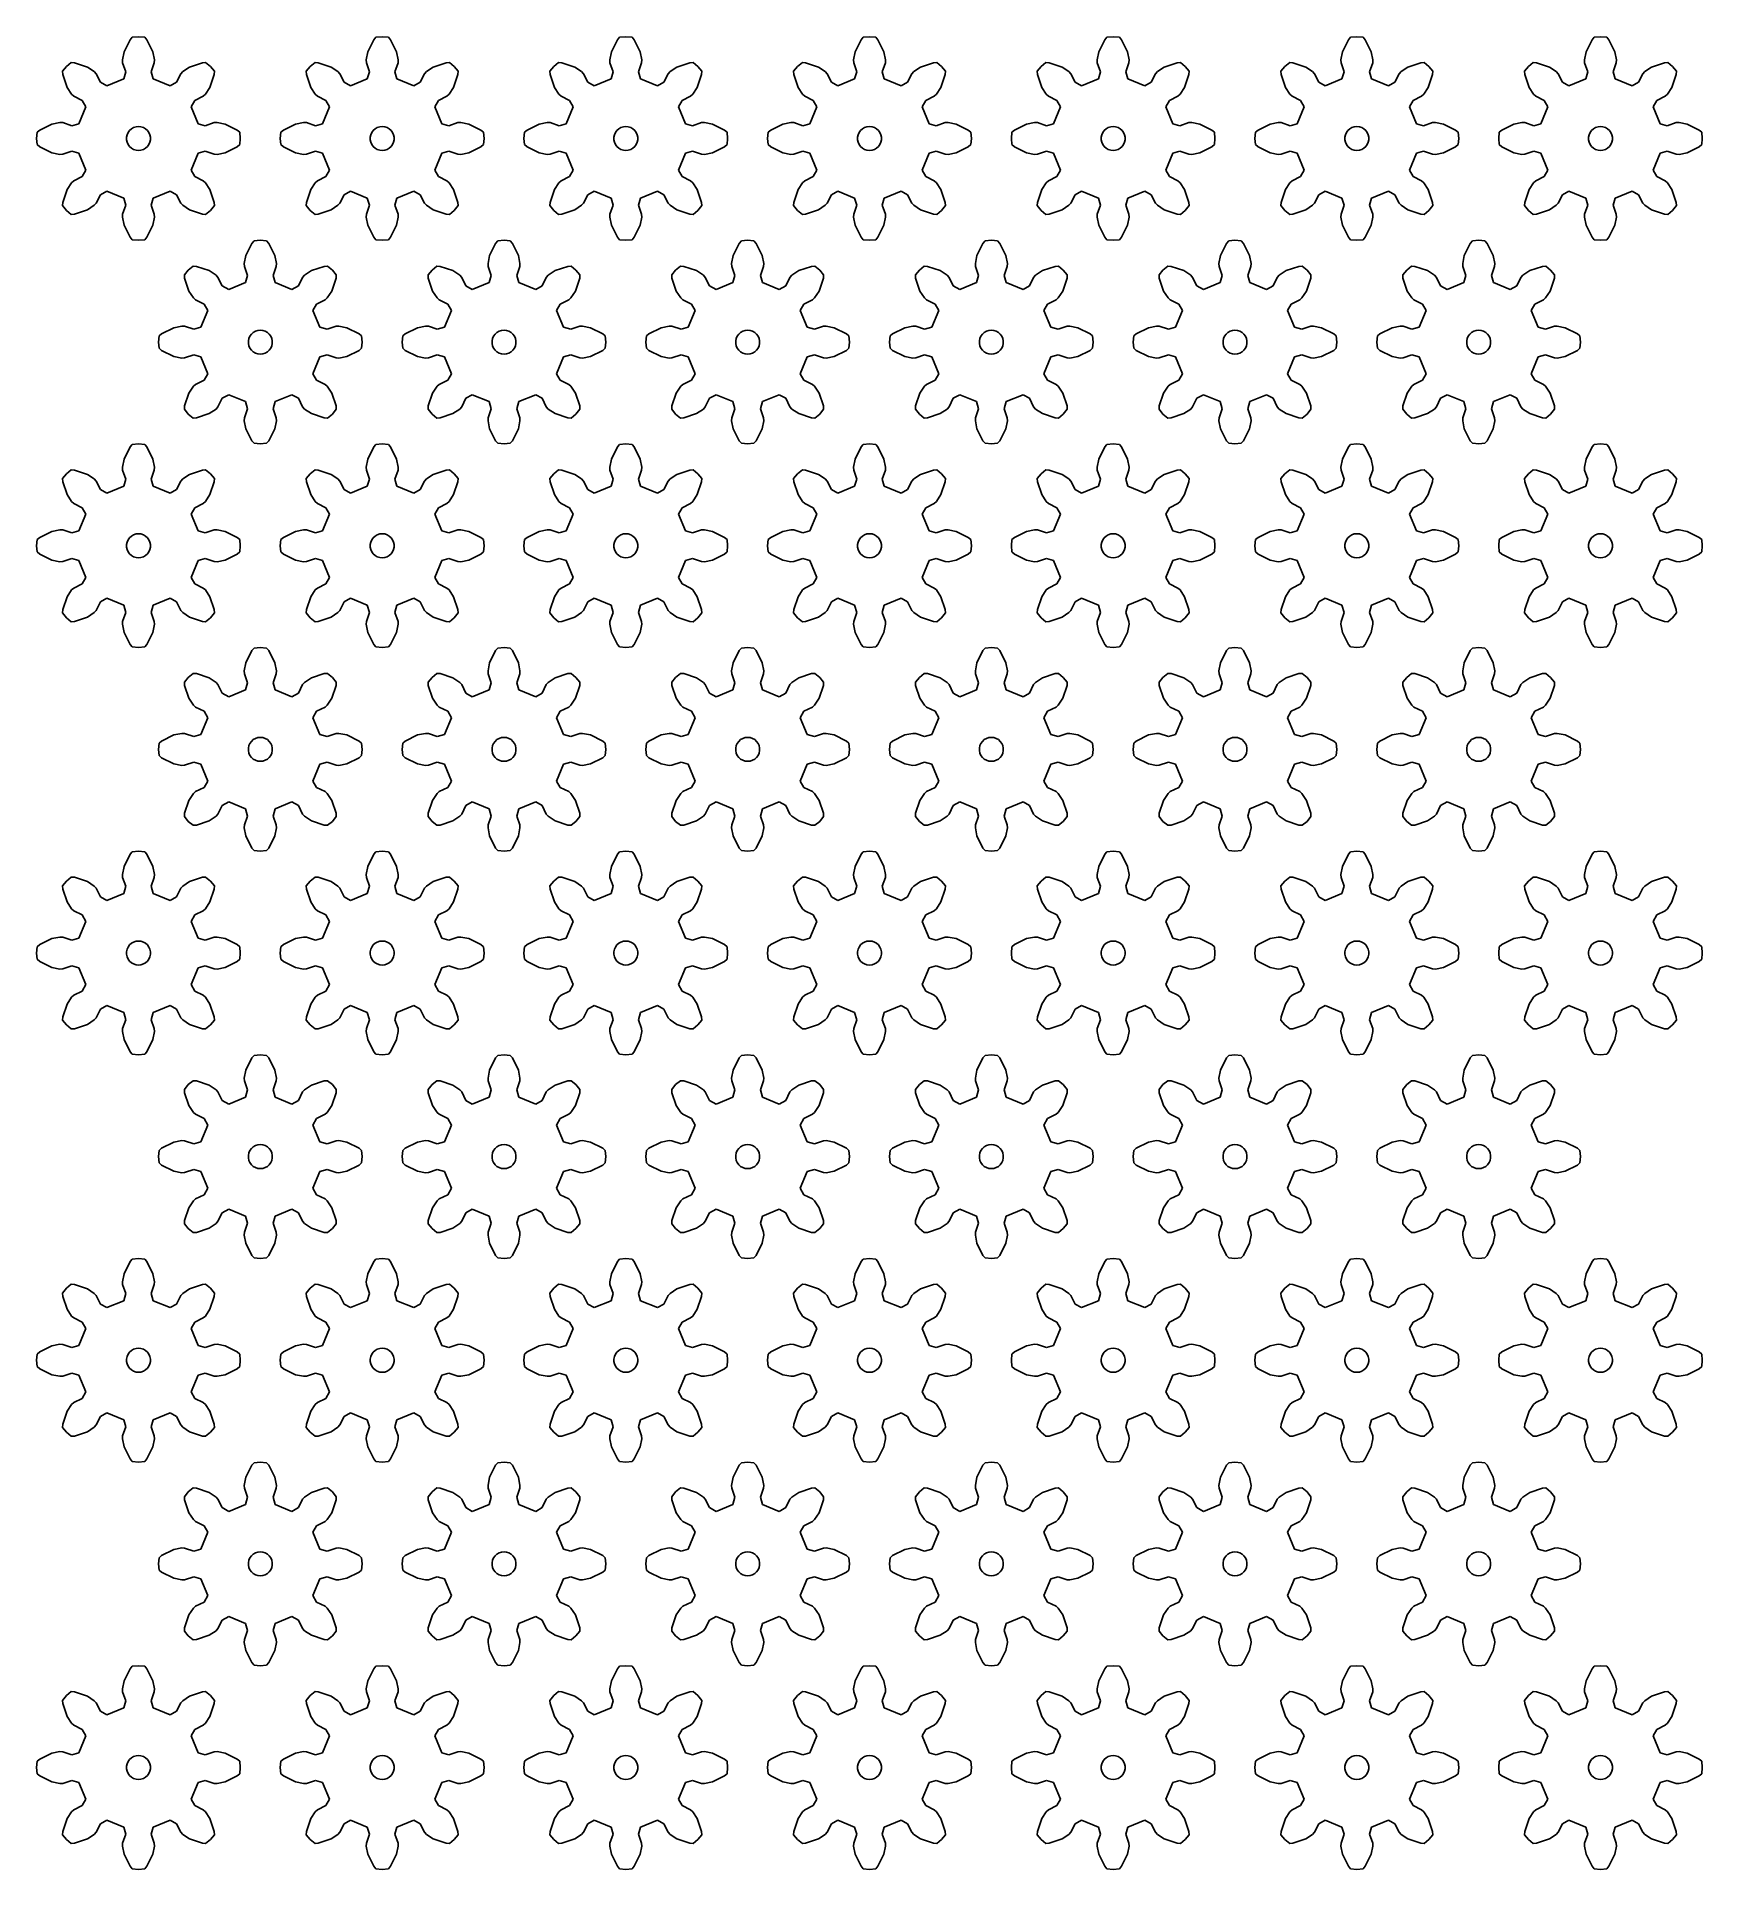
# Model space of a CAD drawing. Extents: x 0 to 208, y 0 to 229.
import ezdxf

# ---------------------------------------------------------------- set-up
doc = ezdxf.new("R2010")
doc.units = 0

msp = doc.modelspace()

# ---------------------------------------------------------------- linework, layer by layer
for p, q in [((12.73, 229.18), (11.96, 229.11)), ((13.51, 229.11), (12.73, 229.18)), ((43.2, 229.18), (42.42, 229.11)), ((43.97, 229.11), (43.2, 229.18)), ((73.66, 229.18), (72.89, 229.11)), ((74.44, 229.11), (73.66, 229.18)), ((104.13, 229.18), (103.35, 229.11)), ((104.9, 229.11), (104.13, 229.18)), ((134.59, 229.18), (133.82, 229.11)), ((135.37, 229.11), (134.59, 229.18)), ((165.06, 229.18), (164.28, 229.11)), ((165.83, 229.11), (165.06, 229.18)), ((195.52, 229.18), (194.75, 229.11)), ((196.3, 229.11), (195.52, 229.18)), ((10.93, 227.28), (10.73, 226.27)), ((11.68, 228.8), (10.93, 227.28)), ((11.96, 229.11), (11.68, 228.8)), ((13.78, 228.8), (13.51, 229.11)), ((14.53, 227.28), (13.78, 228.8)), ((14.74, 226.27), (14.53, 227.28)), ((41.4, 227.28), (41.19, 226.27)), ((42.15, 228.8), (41.4, 227.28)), ((42.42, 229.11), (42.15, 228.8)), ((44.25, 228.8), (43.97, 229.11)), ((45, 227.28), (44.25, 228.8)), ((45.2, 226.27), (45, 227.28)), ((71.86, 227.28), (71.66, 226.27)), ((72.61, 228.8), (71.86, 227.28)), ((72.89, 229.11), (72.61, 228.8)), ((74.71, 228.8), (74.44, 229.11)), ((75.46, 227.28), (74.71, 228.8)), ((75.66, 226.27), (75.46, 227.28)), ((102.33, 227.28), (102.12, 226.27)), ((103.08, 228.8), (102.33, 227.28)), ((103.35, 229.11), (103.08, 228.8)), ((105.17, 228.8), (104.9, 229.11)), ((105.93, 227.28), (105.17, 228.8)), ((106.13, 226.27), (105.93, 227.28)), ((132.79, 227.28), (132.59, 226.27)), ((133.54, 228.8), (132.79, 227.28)), ((133.82, 229.11), (133.54, 228.8)), ((135.64, 228.8), (135.37, 229.11)), ((136.39, 227.28), (135.64, 228.8)), ((136.59, 226.27), (136.39, 227.28)), ((163.26, 227.28), (163.05, 226.27)), ((164.01, 228.8), (163.26, 227.28)), ((164.28, 229.11), (164.01, 228.8)), ((166.1, 228.8), (165.83, 229.11)), ((166.86, 227.28), (166.1, 228.8)), ((167.06, 226.27), (166.86, 227.28)), ((193.72, 227.28), (193.52, 226.27)), ((194.47, 228.8), (193.72, 227.28)), ((194.75, 229.11), (194.47, 228.8)), ((196.57, 228.8), (196.3, 229.11)), ((197.32, 227.28), (196.57, 228.8)), ((197.52, 226.27), (197.32, 227.28)), ((3.73, 225.45), (3.24, 224.85)), ((3.24, 224.85), (3.26, 224.44)), ((4.33, 225.95), (3.73, 225.45)), ((4.74, 225.92), (4.33, 225.95)), ((6.35, 225.38), (4.74, 225.92)), ((7.2, 224.81), (6.35, 225.38)), ((7.44, 224.54), (7.2, 224.81)), ((10.73, 226.27), (10.75, 225.91)), ((10.75, 225.91), (11.13, 224.79)), ((11.13, 224.79), (10.88, 223.9)), ((14.33, 224.79), (14.71, 225.91)), ((14.58, 223.9), (14.33, 224.79)), ((14.71, 225.91), (14.74, 226.27)), ((18.26, 224.81), (18.02, 224.54)), ((19.12, 225.38), (18.26, 224.81)), ((20.72, 225.92), (19.12, 225.38)), ((21.13, 225.95), (20.72, 225.92)), ((21.74, 225.45), (21.13, 225.95)), ((22.23, 224.85), (21.74, 225.45)), ((22.2, 224.44), (22.23, 224.85)), ((34.19, 225.45), (33.7, 224.85)), ((33.7, 224.85), (33.73, 224.44)), ((34.8, 225.95), (34.19, 225.45)), ((35.21, 225.92), (34.8, 225.95)), ((36.81, 225.38), (35.21, 225.92)), ((37.67, 224.81), (36.81, 225.38)), ((37.91, 224.54), (37.67, 224.81)), ((41.19, 226.27), (41.22, 225.91)), ((41.22, 225.91), (41.6, 224.79)), ((41.6, 224.79), (41.34, 223.9)), ((44.8, 224.79), (45.18, 225.91)), ((45.05, 223.9), (44.8, 224.79)), ((45.18, 225.91), (45.2, 226.27)), ((48.73, 224.81), (48.49, 224.54)), ((49.58, 225.38), (48.73, 224.81)), ((51.19, 225.92), (49.58, 225.38)), ((51.6, 225.95), (51.19, 225.92)), ((52.2, 225.45), (51.6, 225.95)), ((52.69, 224.85), (52.2, 225.45)), ((52.67, 224.44), (52.69, 224.85)), ((64.66, 225.45), (64.16, 224.85)), ((64.16, 224.85), (64.19, 224.44)), ((65.26, 225.95), (64.66, 225.45)), ((65.67, 225.92), (65.26, 225.95)), ((67.28, 225.38), (65.67, 225.92)), ((68.13, 224.81), (67.28, 225.38)), ((68.37, 224.54), (68.13, 224.81)), ((71.66, 226.27), (71.68, 225.91)), ((71.68, 225.91), (72.06, 224.79)), ((72.06, 224.79), (71.81, 223.9)), ((75.26, 224.79), (75.64, 225.91)), ((75.51, 223.9), (75.26, 224.79)), ((75.64, 225.91), (75.66, 226.27)), ((79.19, 224.81), (78.95, 224.54)), ((80.05, 225.38), (79.19, 224.81)), ((81.65, 225.92), (80.05, 225.38)), ((82.06, 225.95), (81.65, 225.92)), ((82.67, 225.45), (82.06, 225.95)), ((83.16, 224.85), (82.67, 225.45)), ((83.13, 224.44), (83.16, 224.85)), ((95.12, 225.45), (94.63, 224.85)), ((94.63, 224.85), (94.66, 224.44)), ((95.73, 225.95), (95.12, 225.45)), ((96.14, 225.92), (95.73, 225.95)), ((97.74, 225.38), (96.14, 225.92)), ((98.6, 224.81), (97.74, 225.38)), ((98.84, 224.54), (98.6, 224.81)), ((102.12, 226.27), (102.15, 225.91)), ((102.15, 225.91), (102.53, 224.79)), ((102.53, 224.79), (102.27, 223.9)), ((105.73, 224.79), (106.11, 225.91)), ((105.98, 223.9), (105.73, 224.79)), ((106.11, 225.91), (106.13, 226.27)), ((109.66, 224.81), (109.42, 224.54)), ((110.51, 225.38), (109.66, 224.81)), ((112.12, 225.92), (110.51, 225.38)), ((112.53, 225.95), (112.12, 225.92)), ((113.13, 225.45), (112.53, 225.95)), ((113.62, 224.85), (113.13, 225.45)), ((113.6, 224.44), (113.62, 224.85)), ((125.59, 225.45), (125.09, 224.85)), ((125.09, 224.85), (125.12, 224.44)), ((126.19, 225.95), (125.59, 225.45)), ((126.6, 225.92), (126.19, 225.95)), ((128.21, 225.38), (126.6, 225.92)), ((129.06, 224.81), (128.21, 225.38)), ((129.3, 224.54), (129.06, 224.81)), ((132.59, 226.27), (132.61, 225.91)), ((132.61, 225.91), (132.99, 224.79)), ((132.99, 224.79), (132.74, 223.9)), ((136.19, 224.79), (136.57, 225.91)), ((136.44, 223.9), (136.19, 224.79)), ((136.57, 225.91), (136.59, 226.27)), ((140.12, 224.81), (139.88, 224.54)), ((140.98, 225.38), (140.12, 224.81)), ((142.58, 225.92), (140.98, 225.38)), ((142.99, 225.95), (142.58, 225.92)), ((143.59, 225.45), (142.99, 225.95)), ((144.09, 224.85), (143.59, 225.45)), ((144.06, 224.44), (144.09, 224.85)), ((156.05, 225.45), (155.56, 224.85)), ((155.56, 224.85), (155.59, 224.44)), ((156.66, 225.95), (156.05, 225.45)), ((157.07, 225.92), (156.66, 225.95)), ((158.67, 225.38), (157.07, 225.92)), ((159.53, 224.81), (158.67, 225.38)), ((159.77, 224.54), (159.53, 224.81)), ((163.05, 226.27), (163.08, 225.91)), ((163.08, 225.91), (163.46, 224.79)), ((163.46, 224.79), (163.2, 223.9)), ((166.66, 224.79), (167.04, 225.91)), ((166.91, 223.9), (166.66, 224.79)), ((167.04, 225.91), (167.06, 226.27)), ((170.59, 224.81), (170.35, 224.54)), ((171.44, 225.38), (170.59, 224.81)), ((173.05, 225.92), (171.44, 225.38)), ((173.46, 225.95), (173.05, 225.92)), ((174.06, 225.45), (173.46, 225.95)), ((174.55, 224.85), (174.06, 225.45)), ((174.53, 224.44), (174.55, 224.85)), ((186.52, 225.45), (186.02, 224.85)), ((186.02, 224.85), (186.05, 224.44)), ((187.12, 225.95), (186.52, 225.45)), ((187.53, 225.92), (187.12, 225.95)), ((189.14, 225.38), (187.53, 225.92)), ((189.99, 224.81), (189.14, 225.38)), ((190.23, 224.54), (189.99, 224.81)), ((193.52, 226.27), (193.54, 225.91)), ((193.54, 225.91), (193.92, 224.79)), ((193.92, 224.79), (193.67, 223.9)), ((197.12, 224.79), (197.5, 225.91)), ((197.37, 223.9), (197.12, 224.79)), ((197.5, 225.91), (197.52, 226.27)), ((201.05, 224.81), (200.81, 224.54)), ((201.91, 225.38), (201.05, 224.81)), ((203.51, 225.92), (201.91, 225.38)), ((203.92, 225.95), (203.51, 225.92)), ((204.52, 225.45), (203.92, 225.95)), ((205.02, 224.85), (204.52, 225.45)), ((204.99, 224.44), (205.02, 224.85)), ((3.26, 224.44), (3.8, 222.84)), ((3.8, 222.84), (4.37, 221.98)), ((7.97, 223.48), (7.44, 224.54)), ((8.78, 223.03), (7.97, 223.48)), ((10.88, 223.9), (8.78, 223.03)), ((16.69, 223.03), (14.58, 223.9)), ((17.5, 223.48), (16.69, 223.03)), ((18.02, 224.54), (17.5, 223.48)), ((21.09, 221.98), (21.66, 222.84)), ((21.66, 222.84), (22.2, 224.44)), ((33.73, 224.44), (34.27, 222.84)), ((34.27, 222.84), (34.83, 221.98)), ((38.43, 223.48), (37.91, 224.54)), ((39.24, 223.03), (38.43, 223.48)), ((41.34, 223.9), (39.24, 223.03)), ((47.15, 223.03), (45.05, 223.9)), ((47.96, 223.48), (47.15, 223.03)), ((48.49, 224.54), (47.96, 223.48)), ((51.56, 221.98), (52.13, 222.84)), ((52.13, 222.84), (52.67, 224.44)), ((64.19, 224.44), (64.73, 222.84)), ((64.73, 222.84), (65.3, 221.98)), ((68.9, 223.48), (68.37, 224.54)), ((69.71, 223.03), (68.9, 223.48)), ((71.81, 223.9), (69.71, 223.03)), ((77.62, 223.03), (75.51, 223.9)), ((78.43, 223.48), (77.62, 223.03)), ((78.95, 224.54), (78.43, 223.48)), ((82.02, 221.98), (82.59, 222.84)), ((82.59, 222.84), (83.13, 224.44)), ((94.66, 224.44), (95.2, 222.84)), ((95.2, 222.84), (95.76, 221.98)), ((99.36, 223.48), (98.84, 224.54)), ((100.17, 223.03), (99.36, 223.48)), ((102.27, 223.9), (100.17, 223.03)), ((108.08, 223.03), (105.98, 223.9)), ((108.89, 223.48), (108.08, 223.03)), ((109.42, 224.54), (108.89, 223.48)), ((112.49, 221.98), (113.06, 222.84)), ((113.06, 222.84), (113.6, 224.44)), ((125.12, 224.44), (125.66, 222.84)), ((125.66, 222.84), (126.23, 221.98)), ((129.83, 223.48), (129.3, 224.54)), ((130.64, 223.03), (129.83, 223.48)), ((132.74, 223.9), (130.64, 223.03)), ((138.55, 223.03), (136.44, 223.9)), ((139.35, 223.48), (138.55, 223.03)), ((139.88, 224.54), (139.35, 223.48)), ((142.95, 221.98), (143.52, 222.84)), ((143.52, 222.84), (144.06, 224.44)), ((155.59, 224.44), (156.13, 222.84)), ((156.13, 222.84), (156.69, 221.98)), ((160.29, 223.48), (159.77, 224.54)), ((161.1, 223.03), (160.29, 223.48)), ((163.2, 223.9), (161.1, 223.03)), ((169.01, 223.03), (166.91, 223.9)), ((169.82, 223.48), (169.01, 223.03)), ((170.35, 224.54), (169.82, 223.48)), ((173.42, 221.98), (173.99, 222.84)), ((173.99, 222.84), (174.53, 224.44)), ((186.05, 224.44), (186.59, 222.84)), ((186.59, 222.84), (187.16, 221.98)), ((190.76, 223.48), (190.23, 224.54)), ((191.56, 223.03), (190.76, 223.48)), ((193.67, 223.9), (191.56, 223.03)), ((199.48, 223.03), (197.37, 223.9)), ((200.28, 223.48), (199.48, 223.03)), ((200.81, 224.54), (200.28, 223.48)), ((203.88, 221.98), (204.45, 222.84)), ((204.45, 222.84), (204.99, 224.44)), ((4.37, 221.98), (4.64, 221.74)), ((4.64, 221.74), (5.7, 221.21)), ((6.16, 220.41), (5.28, 218.3)), ((5.7, 221.21), (6.16, 220.41)), ((19.31, 220.41), (19.76, 221.21)), ((20.18, 218.3), (19.31, 220.41)), ((19.76, 221.21), (20.82, 221.74)), ((20.82, 221.74), (21.09, 221.98)), ((34.83, 221.98), (35.11, 221.74)), ((35.11, 221.74), (36.17, 221.21)), ((36.62, 220.41), (35.75, 218.3)), ((36.17, 221.21), (36.62, 220.41)), ((49.77, 220.41), (50.23, 221.21)), ((50.64, 218.3), (49.77, 220.41)), ((50.23, 221.21), (51.29, 221.74)), ((51.29, 221.74), (51.56, 221.98)), ((65.3, 221.98), (65.57, 221.74)), ((65.57, 221.74), (66.63, 221.21)), ((67.09, 220.41), (66.21, 218.3)), ((66.63, 221.21), (67.09, 220.41)), ((80.24, 220.41), (80.69, 221.21)), ((81.11, 218.3), (80.24, 220.41)), ((80.69, 221.21), (81.75, 221.74)), ((81.75, 221.74), (82.02, 221.98)), ((95.76, 221.98), (96.04, 221.74)), ((96.04, 221.74), (97.1, 221.21)), ((97.55, 220.41), (96.68, 218.3)), ((97.1, 221.21), (97.55, 220.41)), ((110.7, 220.41), (111.15, 221.21)), ((111.57, 218.3), (110.7, 220.41)), ((111.15, 221.21), (112.22, 221.74)), ((112.22, 221.74), (112.49, 221.98)), ((126.23, 221.98), (126.5, 221.74)), ((126.5, 221.74), (127.56, 221.21)), ((128.02, 220.41), (127.14, 218.3)), ((127.56, 221.21), (128.02, 220.41)), ((141.17, 220.41), (141.62, 221.21)), ((142.04, 218.3), (141.17, 220.41)), ((141.62, 221.21), (142.68, 221.74)), ((142.68, 221.74), (142.95, 221.98)), ((156.69, 221.98), (156.97, 221.74)), ((156.97, 221.74), (158.03, 221.21)), ((158.48, 220.41), (157.61, 218.3)), ((158.03, 221.21), (158.48, 220.41)), ((171.63, 220.41), (172.08, 221.21)), ((172.5, 218.3), (171.63, 220.41)), ((172.08, 221.21), (173.15, 221.74)), ((173.15, 221.74), (173.42, 221.98)), ((187.16, 221.98), (187.43, 221.74)), ((187.43, 221.74), (188.49, 221.21)), ((188.95, 220.41), (188.07, 218.3)), ((188.49, 221.21), (188.95, 220.41)), ((202.1, 220.41), (202.55, 221.21)), ((202.97, 218.3), (202.1, 220.41)), ((202.55, 221.21), (203.61, 221.74)), ((203.61, 221.74), (203.88, 221.98)), ((1.9, 218.25), (0.39, 217.5)), ((2.91, 218.45), (1.9, 218.25)), ((3.27, 218.43), (2.91, 218.45)), ((4.39, 218.05), (3.27, 218.43)), ((5.28, 218.3), (4.39, 218.05)), ((11.85, 217.66), (12.12, 217.82)), ((12.12, 217.82), (12.42, 217.92)), ((12.42, 217.92), (12.73, 217.95)), ((12.73, 217.95), (13.04, 217.92)), ((13.04, 217.92), (13.34, 217.82)), ((13.34, 217.82), (13.61, 217.66)), ((21.07, 218.05), (20.18, 218.3)), ((22.19, 218.43), (21.07, 218.05)), ((22.56, 218.45), (22.19, 218.43)), ((23.56, 218.25), (22.56, 218.45)), ((25.08, 217.5), (23.56, 218.25)), ((32.37, 218.25), (30.85, 217.5)), ((33.37, 218.45), (32.37, 218.25)), ((33.74, 218.43), (33.37, 218.45)), ((34.86, 218.05), (33.74, 218.43)), ((35.75, 218.3), (34.86, 218.05)), ((42.32, 217.66), (42.59, 217.82)), ((42.59, 217.82), (42.89, 217.92)), ((42.89, 217.92), (43.2, 217.95)), ((43.2, 217.95), (43.51, 217.92)), ((43.51, 217.92), (43.81, 217.82)), ((43.81, 217.82), (44.08, 217.66)), ((51.53, 218.05), (50.64, 218.3)), ((52.66, 218.43), (51.53, 218.05)), ((53.02, 218.45), (52.66, 218.43)), ((54.03, 218.25), (53.02, 218.45)), ((55.54, 217.5), (54.03, 218.25)), ((62.83, 218.25), (61.32, 217.5)), ((63.84, 218.45), (62.83, 218.25)), ((64.2, 218.43), (63.84, 218.45)), ((65.32, 218.05), (64.2, 218.43)), ((66.21, 218.3), (65.32, 218.05)), ((72.78, 217.66), (73.05, 217.82)), ((73.05, 217.82), (73.35, 217.92)), ((73.35, 217.92), (73.66, 217.95)), ((73.66, 217.95), (73.97, 217.92)), ((73.97, 217.92), (74.27, 217.82)), ((74.27, 217.82), (74.54, 217.66)), ((82, 218.05), (81.11, 218.3)), ((83.12, 218.43), (82, 218.05)), ((83.49, 218.45), (83.12, 218.43)), ((84.49, 218.25), (83.49, 218.45)), ((86.01, 217.5), (84.49, 218.25)), ((93.3, 218.25), (91.78, 217.5)), ((94.3, 218.45), (93.3, 218.25)), ((94.67, 218.43), (94.3, 218.45)), ((95.79, 218.05), (94.67, 218.43)), ((96.68, 218.3), (95.79, 218.05)), ((103.25, 217.66), (103.52, 217.82)), ((103.52, 217.82), (103.81, 217.92)), ((103.81, 217.92), (104.13, 217.95)), ((104.13, 217.95), (104.44, 217.92)), ((104.44, 217.92), (104.74, 217.82)), ((104.74, 217.82), (105.01, 217.66)), ((112.46, 218.05), (111.57, 218.3)), ((113.59, 218.43), (112.46, 218.05)), ((113.95, 218.45), (113.59, 218.43)), ((114.96, 218.25), (113.95, 218.45)), ((116.47, 217.5), (114.96, 218.25)), ((123.76, 218.25), (122.25, 217.5)), ((124.77, 218.45), (123.76, 218.25)), ((125.13, 218.43), (124.77, 218.45)), ((126.25, 218.05), (125.13, 218.43)), ((127.14, 218.3), (126.25, 218.05)), ((133.71, 217.66), (133.98, 217.82)), ((133.98, 217.82), (134.28, 217.92)), ((134.28, 217.92), (134.59, 217.95)), ((134.59, 217.95), (134.9, 217.92)), ((134.9, 217.92), (135.2, 217.82)), ((135.2, 217.82), (135.47, 217.66)), ((142.93, 218.05), (142.04, 218.3)), ((144.05, 218.43), (142.93, 218.05)), ((144.42, 218.45), (144.05, 218.43)), ((145.42, 218.25), (144.42, 218.45)), ((146.94, 217.5), (145.42, 218.25)), ((154.23, 218.25), (152.71, 217.5)), ((155.23, 218.45), (154.23, 218.25)), ((155.6, 218.43), (155.23, 218.45)), ((156.72, 218.05), (155.6, 218.43)), ((157.61, 218.3), (156.72, 218.05)), ((164.17, 217.66), (164.45, 217.82)), ((164.45, 217.82), (164.74, 217.92)), ((164.74, 217.92), (165.06, 217.95)), ((165.06, 217.95), (165.37, 217.92)), ((165.37, 217.92), (165.67, 217.82)), ((165.67, 217.82), (165.94, 217.66)), ((173.39, 218.05), (172.5, 218.3)), ((174.52, 218.43), (173.39, 218.05)), ((174.88, 218.45), (174.52, 218.43)), ((175.89, 218.25), (174.88, 218.45)), ((177.4, 217.5), (175.89, 218.25)), ((184.69, 218.25), (183.17, 217.5)), ((185.7, 218.45), (184.69, 218.25)), ((186.06, 218.43), (185.7, 218.45)), ((187.18, 218.05), (186.06, 218.43)), ((188.07, 218.3), (187.18, 218.05)), ((194.64, 217.66), (194.91, 217.82)), ((194.91, 217.82), (195.21, 217.92)), ((195.21, 217.92), (195.52, 217.95)), ((195.52, 217.95), (195.83, 217.92)), ((195.83, 217.92), (196.13, 217.82)), ((196.13, 217.82), (196.4, 217.66)), ((203.86, 218.05), (202.97, 218.3)), ((204.98, 218.43), (203.86, 218.05)), ((205.34, 218.45), (204.98, 218.43)), ((206.35, 218.25), (205.34, 218.45)), ((207.87, 217.5), (206.35, 218.25)), ((0.08, 217.23), (0, 216.45)), ((0, 216.45), (0.08, 215.68)), ((0.39, 217.5), (0.08, 217.23)), ((0.08, 215.68), (0.39, 215.4)), ((11.24, 216.61), (11.31, 216.91)), ((11.24, 216.29), (11.24, 216.61)), ((11.31, 215.99), (11.24, 216.29)), ((11.31, 216.91), (11.43, 217.2)), ((11.43, 215.7), (11.31, 215.99)), ((11.43, 217.2), (11.62, 217.45)), ((11.62, 215.45), (11.43, 215.7)), ((11.62, 217.45), (11.85, 217.66)), ((11.85, 215.24), (11.62, 215.45)), ((13.61, 217.66), (13.85, 217.45)), ((13.85, 215.45), (13.61, 215.24)), ((13.85, 217.45), (14.03, 217.2)), ((14.03, 215.7), (13.85, 215.45)), ((14.03, 217.2), (14.16, 216.91)), ((14.16, 215.99), (14.03, 215.7)), ((14.16, 216.91), (14.22, 216.61)), ((14.22, 216.29), (14.16, 215.99)), ((14.22, 216.61), (14.22, 216.29)), ((25.39, 217.23), (25.08, 217.5)), ((25.08, 215.4), (25.39, 215.68)), ((25.46, 216.45), (25.39, 217.23)), ((25.39, 215.68), (25.46, 216.45)), ((30.54, 217.23), (30.46, 216.45)), ((30.46, 216.45), (30.54, 215.68)), ((30.85, 217.5), (30.54, 217.23)), ((30.54, 215.68), (30.85, 215.4)), ((41.71, 216.61), (41.77, 216.91)), ((41.71, 216.29), (41.71, 216.61)), ((41.77, 215.99), (41.71, 216.29)), ((41.77, 216.91), (41.9, 217.2)), ((41.9, 215.7), (41.77, 215.99)), ((41.9, 217.2), (42.08, 217.45)), ((42.08, 215.45), (41.9, 215.7)), ((42.08, 217.45), (42.32, 217.66)), ((42.32, 215.24), (42.08, 215.45)), ((44.08, 217.66), (44.31, 217.45)), ((44.31, 215.45), (44.08, 215.24)), ((44.31, 217.45), (44.5, 217.2)), ((44.5, 215.7), (44.31, 215.45)), ((44.5, 217.2), (44.62, 216.91)), ((44.62, 215.99), (44.5, 215.7)), ((44.62, 216.91), (44.69, 216.61)), ((44.69, 216.29), (44.62, 215.99)), ((44.69, 216.61), (44.69, 216.29)), ((55.85, 217.23), (55.54, 217.5)), ((55.54, 215.4), (55.85, 215.68)), ((55.93, 216.45), (55.85, 217.23)), ((55.85, 215.68), (55.93, 216.45)), ((61.01, 217.23), (60.93, 216.45)), ((60.93, 216.45), (61.01, 215.68)), ((61.32, 217.5), (61.01, 217.23)), ((61.01, 215.68), (61.32, 215.4)), ((72.17, 216.61), (72.24, 216.91)), ((72.17, 216.29), (72.17, 216.61)), ((72.24, 215.99), (72.17, 216.29)), ((72.24, 216.91), (72.36, 217.2)), ((72.36, 215.7), (72.24, 215.99)), ((72.36, 217.2), (72.55, 217.45)), ((72.55, 215.45), (72.36, 215.7)), ((72.55, 217.45), (72.78, 217.66)), ((72.78, 215.24), (72.55, 215.45)), ((74.54, 217.66), (74.78, 217.45)), ((74.78, 215.45), (74.54, 215.24)), ((74.78, 217.45), (74.96, 217.2)), ((74.96, 215.7), (74.78, 215.45)), ((74.96, 217.2), (75.09, 216.91)), ((75.09, 215.99), (74.96, 215.7)), ((75.09, 216.91), (75.15, 216.61)), ((75.15, 216.29), (75.09, 215.99)), ((75.15, 216.61), (75.15, 216.29)), ((86.32, 217.23), (86.01, 217.5)), ((86.01, 215.4), (86.32, 215.68)), ((86.39, 216.45), (86.32, 217.23)), ((86.32, 215.68), (86.39, 216.45)), ((91.47, 217.23), (91.39, 216.45)), ((91.39, 216.45), (91.47, 215.68)), ((91.78, 217.5), (91.47, 217.23)), ((91.47, 215.68), (91.78, 215.4)), ((102.63, 216.61), (102.7, 216.91)), ((102.63, 216.29), (102.63, 216.61)), ((102.7, 215.99), (102.63, 216.29)), ((102.7, 216.91), (102.83, 217.2)), ((102.83, 215.7), (102.7, 215.99)), ((102.83, 217.2), (103.01, 217.45)), ((103.01, 215.45), (102.83, 215.7)), ((103.01, 217.45), (103.25, 217.66)), ((103.25, 215.24), (103.01, 215.45)), ((105.01, 217.66), (105.24, 217.45)), ((105.24, 215.45), (105.01, 215.24)), ((105.24, 217.45), (105.43, 217.2)), ((105.43, 215.7), (105.24, 215.45)), ((105.43, 217.2), (105.55, 216.91)), ((105.55, 215.99), (105.43, 215.7)), ((105.55, 216.91), (105.62, 216.61)), ((105.62, 216.29), (105.55, 215.99)), ((105.62, 216.61), (105.62, 216.29)), ((116.78, 217.23), (116.47, 217.5)), ((116.47, 215.4), (116.78, 215.68)), ((116.86, 216.45), (116.78, 217.23)), ((116.78, 215.68), (116.86, 216.45)), ((121.94, 217.23), (121.86, 216.45)), ((121.86, 216.45), (121.94, 215.68)), ((122.25, 217.5), (121.94, 217.23)), ((121.94, 215.68), (122.25, 215.4)), ((133.1, 216.61), (133.16, 216.91)), ((133.1, 216.29), (133.1, 216.61)), ((133.16, 215.99), (133.1, 216.29)), ((133.16, 216.91), (133.29, 217.2)), ((133.29, 215.7), (133.16, 215.99)), ((133.29, 217.2), (133.48, 217.45)), ((133.48, 215.45), (133.29, 215.7)), ((133.48, 217.45), (133.71, 217.66)), ((133.71, 215.24), (133.48, 215.45)), ((135.47, 217.66), (135.71, 217.45)), ((135.71, 215.45), (135.47, 215.24)), ((135.71, 217.45), (135.89, 217.2)), ((135.89, 215.7), (135.71, 215.45)), ((135.89, 217.2), (136.02, 216.91)), ((136.02, 215.99), (135.89, 215.7)), ((136.02, 216.91), (136.08, 216.61)), ((136.08, 216.29), (136.02, 215.99)), ((136.08, 216.61), (136.08, 216.29)), ((147.25, 217.23), (146.94, 217.5)), ((146.94, 215.4), (147.25, 215.68)), ((147.32, 216.45), (147.25, 217.23)), ((147.25, 215.68), (147.32, 216.45)), ((152.4, 217.23), (152.32, 216.45)), ((152.32, 216.45), (152.4, 215.68)), ((152.71, 217.5), (152.4, 217.23)), ((152.4, 215.68), (152.71, 215.4)), ((163.56, 216.61), (163.63, 216.91)), ((163.56, 216.29), (163.56, 216.61)), ((163.63, 215.99), (163.56, 216.29)), ((163.63, 216.91), (163.76, 217.2)), ((163.76, 215.7), (163.63, 215.99)), ((163.76, 217.2), (163.94, 217.45)), ((163.94, 215.45), (163.76, 215.7)), ((163.94, 217.45), (164.17, 217.66)), ((164.17, 215.24), (163.94, 215.45)), ((165.94, 217.66), (166.17, 217.45)), ((166.17, 215.45), (165.94, 215.24)), ((166.17, 217.45), (166.36, 217.2)), ((166.36, 215.7), (166.17, 215.45)), ((166.36, 217.2), (166.48, 216.91)), ((166.48, 215.99), (166.36, 215.7)), ((166.48, 216.91), (166.55, 216.61)), ((166.55, 216.29), (166.48, 215.99)), ((166.55, 216.61), (166.55, 216.29)), ((177.71, 217.23), (177.4, 217.5)), ((177.4, 215.4), (177.71, 215.68)), ((177.79, 216.45), (177.71, 217.23)), ((177.71, 215.68), (177.79, 216.45)), ((182.87, 217.23), (182.79, 216.45)), ((182.79, 216.45), (182.87, 215.68)), ((183.17, 217.5), (182.87, 217.23)), ((182.87, 215.68), (183.17, 215.4)), ((194.03, 216.61), (194.09, 216.91)), ((194.03, 216.29), (194.03, 216.61)), ((194.09, 215.99), (194.03, 216.29)), ((194.09, 216.91), (194.22, 217.2)), ((194.22, 215.7), (194.09, 215.99)), ((194.22, 217.2), (194.41, 217.45)), ((194.41, 215.45), (194.22, 215.7)), ((194.41, 217.45), (194.64, 217.66)), ((194.64, 215.24), (194.41, 215.45)), ((196.4, 217.66), (196.64, 217.45)), ((196.64, 215.45), (196.4, 215.24)), ((196.64, 217.45), (196.82, 217.2)), ((196.82, 215.7), (196.64, 215.45)), ((196.82, 217.2), (196.95, 216.91)), ((196.95, 215.99), (196.82, 215.7)), ((196.95, 216.91), (197.01, 216.61)), ((197.01, 216.29), (196.95, 215.99)), ((197.01, 216.61), (197.01, 216.29)), ((208.18, 217.23), (207.87, 217.5)), ((207.87, 215.4), (208.18, 215.68)), ((208.25, 216.45), (208.18, 217.23)), ((208.18, 215.68), (208.25, 216.45)), ((0.39, 215.4), (1.9, 214.65)), ((1.9, 214.65), (2.91, 214.45)), ((2.91, 214.45), (3.27, 214.47)), ((3.27, 214.47), (4.39, 214.85)), ((4.39, 214.85), (5.28, 214.6)), ((5.28, 214.6), (6.16, 212.49)), ((12.12, 215.08), (11.85, 215.24)), ((12.42, 214.98), (12.12, 215.08)), ((12.73, 214.95), (12.42, 214.98)), ((13.04, 214.98), (12.73, 214.95)), ((13.34, 215.08), (13.04, 214.98)), ((13.61, 215.24), (13.34, 215.08)), ((19.31, 212.49), (20.18, 214.6)), ((20.18, 214.6), (21.07, 214.85)), ((21.07, 214.85), (22.19, 214.47)), ((22.19, 214.47), (22.56, 214.45)), ((22.56, 214.45), (23.56, 214.65)), ((23.56, 214.65), (25.08, 215.4)), ((30.85, 215.4), (32.37, 214.65)), ((32.37, 214.65), (33.37, 214.45)), ((33.37, 214.45), (33.74, 214.47)), ((33.74, 214.47), (34.86, 214.85)), ((34.86, 214.85), (35.75, 214.6)), ((35.75, 214.6), (36.62, 212.49)), ((42.59, 215.08), (42.32, 215.24)), ((42.89, 214.98), (42.59, 215.08)), ((43.2, 214.95), (42.89, 214.98)), ((43.51, 214.98), (43.2, 214.95)), ((43.81, 215.08), (43.51, 214.98)), ((44.08, 215.24), (43.81, 215.08)), ((49.77, 212.49), (50.64, 214.6)), ((50.64, 214.6), (51.53, 214.85)), ((51.53, 214.85), (52.66, 214.47)), ((52.66, 214.47), (53.02, 214.45)), ((53.02, 214.45), (54.03, 214.65)), ((54.03, 214.65), (55.54, 215.4)), ((61.32, 215.4), (62.83, 214.65)), ((62.83, 214.65), (63.84, 214.45)), ((63.84, 214.45), (64.2, 214.47)), ((64.2, 214.47), (65.32, 214.85)), ((65.32, 214.85), (66.21, 214.6)), ((66.21, 214.6), (67.09, 212.49)), ((73.05, 215.08), (72.78, 215.24)), ((73.35, 214.98), (73.05, 215.08)), ((73.66, 214.95), (73.35, 214.98)), ((73.97, 214.98), (73.66, 214.95)), ((74.27, 215.08), (73.97, 214.98)), ((74.54, 215.24), (74.27, 215.08)), ((80.24, 212.49), (81.11, 214.6)), ((81.11, 214.6), (82, 214.85)), ((82, 214.85), (83.12, 214.47)), ((83.12, 214.47), (83.49, 214.45)), ((83.49, 214.45), (84.49, 214.65)), ((84.49, 214.65), (86.01, 215.4)), ((91.78, 215.4), (93.3, 214.65)), ((93.3, 214.65), (94.3, 214.45)), ((94.3, 214.45), (94.67, 214.47)), ((94.67, 214.47), (95.79, 214.85)), ((95.79, 214.85), (96.68, 214.6)), ((96.68, 214.6), (97.55, 212.49)), ((103.52, 215.08), (103.25, 215.24)), ((103.81, 214.98), (103.52, 215.08)), ((104.13, 214.95), (103.81, 214.98)), ((104.44, 214.98), (104.13, 214.95)), ((104.74, 215.08), (104.44, 214.98)), ((105.01, 215.24), (104.74, 215.08)), ((110.7, 212.49), (111.57, 214.6)), ((111.57, 214.6), (112.46, 214.85)), ((112.46, 214.85), (113.59, 214.47)), ((113.59, 214.47), (113.95, 214.45)), ((113.95, 214.45), (114.96, 214.65)), ((114.96, 214.65), (116.47, 215.4)), ((122.25, 215.4), (123.76, 214.65)), ((123.76, 214.65), (124.77, 214.45)), ((124.77, 214.45), (125.13, 214.47)), ((125.13, 214.47), (126.25, 214.85)), ((126.25, 214.85), (127.14, 214.6)), ((127.14, 214.6), (128.02, 212.49)), ((133.98, 215.08), (133.71, 215.24)), ((134.28, 214.98), (133.98, 215.08)), ((134.59, 214.95), (134.28, 214.98)), ((134.9, 214.98), (134.59, 214.95)), ((135.2, 215.08), (134.9, 214.98)), ((135.47, 215.24), (135.2, 215.08)), ((141.17, 212.49), (142.04, 214.6)), ((142.04, 214.6), (142.93, 214.85)), ((142.93, 214.85), (144.05, 214.47)), ((144.05, 214.47), (144.42, 214.45)), ((144.42, 214.45), (145.42, 214.65)), ((145.42, 214.65), (146.94, 215.4)), ((152.71, 215.4), (154.23, 214.65)), ((154.23, 214.65), (155.23, 214.45)), ((155.23, 214.45), (155.6, 214.47)), ((155.6, 214.47), (156.72, 214.85)), ((156.72, 214.85), (157.61, 214.6)), ((157.61, 214.6), (158.48, 212.49)), ((164.45, 215.08), (164.17, 215.24)), ((164.74, 214.98), (164.45, 215.08)), ((165.06, 214.95), (164.74, 214.98)), ((165.37, 214.98), (165.06, 214.95)), ((165.67, 215.08), (165.37, 214.98)), ((165.94, 215.24), (165.67, 215.08)), ((171.63, 212.49), (172.5, 214.6)), ((172.5, 214.6), (173.39, 214.85)), ((173.39, 214.85), (174.52, 214.47)), ((174.52, 214.47), (174.88, 214.45)), ((174.88, 214.45), (175.89, 214.65)), ((175.89, 214.65), (177.4, 215.4)), ((183.17, 215.4), (184.69, 214.65)), ((184.69, 214.65), (185.7, 214.45)), ((185.7, 214.45), (186.06, 214.47)), ((186.06, 214.47), (187.18, 214.85)), ((187.18, 214.85), (188.07, 214.6)), ((188.07, 214.6), (188.95, 212.49)), ((194.91, 215.08), (194.64, 215.24)), ((195.21, 214.98), (194.91, 215.08)), ((195.52, 214.95), (195.21, 214.98)), ((195.83, 214.98), (195.52, 214.95)), ((196.13, 215.08), (195.83, 214.98)), ((196.4, 215.24), (196.13, 215.08)), ((202.1, 212.49), (202.97, 214.6)), ((202.97, 214.6), (203.86, 214.85)), ((203.86, 214.85), (204.98, 214.47)), ((204.98, 214.47), (205.34, 214.45)), ((205.34, 214.45), (206.35, 214.65)), ((206.35, 214.65), (207.87, 215.4)), ((4.37, 210.92), (3.8, 210.07)), ((4.64, 211.16), (4.37, 210.92)), ((5.7, 211.69), (4.64, 211.16)), ((6.16, 212.49), (5.7, 211.69)), ((19.76, 211.69), (19.31, 212.49)), ((20.82, 211.16), (19.76, 211.69)), ((21.09, 210.92), (20.82, 211.16)), ((21.66, 210.07), (21.09, 210.92)), ((34.83, 210.92), (34.27, 210.07)), ((35.11, 211.16), (34.83, 210.92)), ((36.17, 211.69), (35.11, 211.16)), ((36.62, 212.49), (36.17, 211.69)), ((50.23, 211.69), (49.77, 212.49)), ((51.29, 211.16), (50.23, 211.69)), ((51.56, 210.92), (51.29, 211.16)), ((52.13, 210.07), (51.56, 210.92)), ((65.3, 210.92), (64.73, 210.07)), ((65.57, 211.16), (65.3, 210.92)), ((66.63, 211.69), (65.57, 211.16)), ((67.09, 212.49), (66.63, 211.69)), ((80.69, 211.69), (80.24, 212.49)), ((81.75, 211.16), (80.69, 211.69)), ((82.02, 210.92), (81.75, 211.16)), ((82.59, 210.07), (82.02, 210.92)), ((95.76, 210.92), (95.2, 210.07)), ((96.04, 211.16), (95.76, 210.92)), ((97.1, 211.69), (96.04, 211.16)), ((97.55, 212.49), (97.1, 211.69)), ((111.15, 211.69), (110.7, 212.49)), ((112.22, 211.16), (111.15, 211.69)), ((112.49, 210.92), (112.22, 211.16)), ((113.06, 210.07), (112.49, 210.92)), ((126.23, 210.92), (125.66, 210.07)), ((126.5, 211.16), (126.23, 210.92)), ((127.56, 211.69), (126.5, 211.16)), ((128.02, 212.49), (127.56, 211.69)), ((141.62, 211.69), (141.17, 212.49)), ((142.68, 211.16), (141.62, 211.69)), ((142.95, 210.92), (142.68, 211.16)), ((143.52, 210.07), (142.95, 210.92)), ((156.69, 210.92), (156.13, 210.07)), ((156.97, 211.16), (156.69, 210.92)), ((158.03, 211.69), (156.97, 211.16)), ((158.48, 212.49), (158.03, 211.69)), ((172.08, 211.69), (171.63, 212.49)), ((173.15, 211.16), (172.08, 211.69)), ((173.42, 210.92), (173.15, 211.16)), ((173.99, 210.07), (173.42, 210.92)), ((187.16, 210.92), (186.59, 210.07)), ((187.43, 211.16), (187.16, 210.92)), ((188.49, 211.69), (187.43, 211.16)), ((188.95, 212.49), (188.49, 211.69)), ((202.55, 211.69), (202.1, 212.49)), ((203.61, 211.16), (202.55, 211.69)), ((203.88, 210.92), (203.61, 211.16)), ((204.45, 210.07), (203.88, 210.92)), ((3.8, 210.07), (3.26, 208.46)), ((7.44, 208.36), (7.97, 209.42)), ((7.97, 209.42), (8.78, 209.87)), ((8.78, 209.87), (10.88, 209)), ((10.88, 209), (11.13, 208.11)), ((14.33, 208.11), (14.58, 209)), ((14.58, 209), (16.69, 209.87)), ((16.69, 209.87), (17.5, 209.42)), ((17.5, 209.42), (18.02, 208.36)), ((22.2, 208.46), (21.66, 210.07)), ((34.27, 210.07), (33.73, 208.46)), ((37.91, 208.36), (38.43, 209.42)), ((38.43, 209.42), (39.24, 209.87)), ((39.24, 209.87), (41.34, 209)), ((41.34, 209), (41.6, 208.11)), ((44.8, 208.11), (45.05, 209)), ((45.05, 209), (47.15, 209.87)), ((47.15, 209.87), (47.96, 209.42)), ((47.96, 209.42), (48.49, 208.36)), ((52.67, 208.46), (52.13, 210.07)), ((64.73, 210.07), (64.19, 208.46)), ((68.37, 208.36), (68.9, 209.42)), ((68.9, 209.42), (69.71, 209.87)), ((69.71, 209.87), (71.81, 209)), ((71.81, 209), (72.06, 208.11)), ((75.26, 208.11), (75.51, 209)), ((75.51, 209), (77.62, 209.87)), ((77.62, 209.87), (78.43, 209.42)), ((78.43, 209.42), (78.95, 208.36)), ((83.13, 208.46), (82.59, 210.07)), ((95.2, 210.07), (94.66, 208.46)), ((98.84, 208.36), (99.36, 209.42)), ((99.36, 209.42), (100.17, 209.87)), ((100.17, 209.87), (102.27, 209)), ((102.27, 209), (102.53, 208.11)), ((105.73, 208.11), (105.98, 209)), ((105.98, 209), (108.08, 209.87)), ((108.08, 209.87), (108.89, 209.42)), ((108.89, 209.42), (109.42, 208.36)), ((113.6, 208.46), (113.06, 210.07)), ((125.66, 210.07), (125.12, 208.46)), ((129.3, 208.36), (129.83, 209.42)), ((129.83, 209.42), (130.64, 209.87)), ((130.64, 209.87), (132.74, 209)), ((132.74, 209), (132.99, 208.11)), ((136.19, 208.11), (136.44, 209)), ((136.44, 209), (138.55, 209.87)), ((138.55, 209.87), (139.35, 209.42)), ((139.35, 209.42), (139.88, 208.36)), ((144.06, 208.46), (143.52, 210.07)), ((156.13, 210.07), (155.59, 208.46)), ((159.77, 208.36), (160.29, 209.42)), ((160.29, 209.42), (161.1, 209.87)), ((161.1, 209.87), (163.2, 209)), ((163.2, 209), (163.46, 208.11)), ((166.66, 208.11), (166.91, 209)), ((166.91, 209), (169.01, 209.87)), ((169.01, 209.87), (169.82, 209.42)), ((169.82, 209.42), (170.35, 208.36)), ((174.53, 208.46), (173.99, 210.07)), ((186.59, 210.07), (186.05, 208.46)), ((190.23, 208.36), (190.76, 209.42)), ((190.76, 209.42), (191.56, 209.87)), ((191.56, 209.87), (193.67, 209)), ((193.67, 209), (193.92, 208.11)), ((197.12, 208.11), (197.37, 209)), ((197.37, 209), (199.48, 209.87)), ((199.48, 209.87), (200.28, 209.42)), ((200.28, 209.42), (200.81, 208.36)), ((204.99, 208.46), (204.45, 210.07)), ((3.26, 208.46), (3.24, 208.05)), ((3.24, 208.05), (3.73, 207.45)), ((3.73, 207.45), (4.33, 206.95)), ((4.33, 206.95), (4.74, 206.98)), ((4.74, 206.98), (6.35, 207.52)), ((6.35, 207.52), (7.2, 208.09)), ((7.2, 208.09), (7.44, 208.36)), ((10.75, 206.99), (10.73, 206.63)), ((10.73, 206.63), (10.93, 205.62)), ((11.13, 208.11), (10.75, 206.99)), ((14.71, 206.99), (14.33, 208.11)), ((14.53, 205.62), (14.74, 206.63)), ((14.74, 206.63), (14.71, 206.99)), ((18.02, 208.36), (18.26, 208.09)), ((18.26, 208.09), (19.12, 207.52)), ((19.12, 207.52), (20.72, 206.98)), ((20.72, 206.98), (21.13, 206.95)), ((21.13, 206.95), (21.74, 207.45)), ((21.74, 207.45), (22.23, 208.05)), ((22.23, 208.05), (22.2, 208.46)), ((33.73, 208.46), (33.7, 208.05)), ((33.7, 208.05), (34.19, 207.45)), ((34.19, 207.45), (34.8, 206.95)), ((34.8, 206.95), (35.21, 206.98)), ((35.21, 206.98), (36.81, 207.52)), ((36.81, 207.52), (37.67, 208.09)), ((37.67, 208.09), (37.91, 208.36)), ((41.22, 206.99), (41.19, 206.63)), ((41.19, 206.63), (41.4, 205.62)), ((41.6, 208.11), (41.22, 206.99)), ((45.18, 206.99), (44.8, 208.11)), ((45, 205.62), (45.2, 206.63)), ((45.2, 206.63), (45.18, 206.99)), ((48.49, 208.36), (48.73, 208.09)), ((48.73, 208.09), (49.58, 207.52)), ((49.58, 207.52), (51.19, 206.98)), ((51.19, 206.98), (51.6, 206.95)), ((51.6, 206.95), (52.2, 207.45)), ((52.2, 207.45), (52.69, 208.05)), ((52.69, 208.05), (52.67, 208.46)), ((64.19, 208.46), (64.16, 208.05)), ((64.16, 208.05), (64.66, 207.45)), ((64.66, 207.45), (65.26, 206.95)), ((65.26, 206.95), (65.67, 206.98)), ((65.67, 206.98), (67.28, 207.52)), ((67.28, 207.52), (68.13, 208.09)), ((68.13, 208.09), (68.37, 208.36)), ((71.68, 206.99), (71.66, 206.63)), ((71.66, 206.63), (71.86, 205.62)), ((72.06, 208.11), (71.68, 206.99)), ((75.64, 206.99), (75.26, 208.11)), ((75.46, 205.62), (75.66, 206.63)), ((75.66, 206.63), (75.64, 206.99)), ((78.95, 208.36), (79.19, 208.09)), ((79.19, 208.09), (80.05, 207.52)), ((80.05, 207.52), (81.65, 206.98)), ((81.65, 206.98), (82.06, 206.95)), ((82.06, 206.95), (82.67, 207.45)), ((82.67, 207.45), (83.16, 208.05)), ((83.16, 208.05), (83.13, 208.46)), ((94.66, 208.46), (94.63, 208.05)), ((94.63, 208.05), (95.12, 207.45)), ((95.12, 207.45), (95.73, 206.95)), ((95.73, 206.95), (96.14, 206.98)), ((96.14, 206.98), (97.74, 207.52)), ((97.74, 207.52), (98.6, 208.09)), ((98.6, 208.09), (98.84, 208.36)), ((102.15, 206.99), (102.12, 206.63)), ((102.12, 206.63), (102.33, 205.62)), ((102.53, 208.11), (102.15, 206.99)), ((106.11, 206.99), (105.73, 208.11)), ((105.93, 205.62), (106.13, 206.63)), ((106.13, 206.63), (106.11, 206.99)), ((109.42, 208.36), (109.66, 208.09)), ((109.66, 208.09), (110.51, 207.52)), ((110.51, 207.52), (112.12, 206.98)), ((112.12, 206.98), (112.53, 206.95)), ((112.53, 206.95), (113.13, 207.45)), ((113.13, 207.45), (113.62, 208.05)), ((113.62, 208.05), (113.6, 208.46)), ((125.12, 208.46), (125.09, 208.05)), ((125.09, 208.05), (125.59, 207.45)), ((125.59, 207.45), (126.19, 206.95)), ((126.19, 206.95), (126.6, 206.98)), ((126.6, 206.98), (128.21, 207.52)), ((128.21, 207.52), (129.06, 208.09)), ((129.06, 208.09), (129.3, 208.36)), ((132.61, 206.99), (132.59, 206.63)), ((132.59, 206.63), (132.79, 205.62)), ((132.99, 208.11), (132.61, 206.99)), ((136.57, 206.99), (136.19, 208.11)), ((136.39, 205.62), (136.59, 206.63)), ((136.59, 206.63), (136.57, 206.99)), ((139.88, 208.36), (140.12, 208.09)), ((140.12, 208.09), (140.98, 207.52)), ((140.98, 207.52), (142.58, 206.98)), ((142.58, 206.98), (142.99, 206.95)), ((142.99, 206.95), (143.59, 207.45)), ((143.59, 207.45), (144.09, 208.05)), ((144.09, 208.05), (144.06, 208.46)), ((155.59, 208.46), (155.56, 208.05)), ((155.56, 208.05), (156.05, 207.45)), ((156.05, 207.45), (156.66, 206.95)), ((156.66, 206.95), (157.07, 206.98)), ((157.07, 206.98), (158.67, 207.52)), ((158.67, 207.52), (159.53, 208.09)), ((159.53, 208.09), (159.77, 208.36)), ((163.08, 206.99), (163.05, 206.63)), ((163.05, 206.63), (163.26, 205.62)), ((163.46, 208.11), (163.08, 206.99)), ((167.04, 206.99), (166.66, 208.11)), ((166.86, 205.62), (167.06, 206.63)), ((167.06, 206.63), (167.04, 206.99)), ((170.35, 208.36), (170.59, 208.09)), ((170.59, 208.09), (171.44, 207.52)), ((171.44, 207.52), (173.05, 206.98)), ((173.05, 206.98), (173.46, 206.95)), ((173.46, 206.95), (174.06, 207.45)), ((174.06, 207.45), (174.55, 208.05)), ((174.55, 208.05), (174.53, 208.46)), ((186.05, 208.46), (186.02, 208.05)), ((186.02, 208.05), (186.52, 207.45)), ((186.52, 207.45), (187.12, 206.95)), ((187.12, 206.95), (187.53, 206.98)), ((187.53, 206.98), (189.14, 207.52)), ((189.14, 207.52), (189.99, 208.09)), ((189.99, 208.09), (190.23, 208.36)), ((193.54, 206.99), (193.52, 206.63)), ((193.52, 206.63), (193.72, 205.62)), ((193.92, 208.11), (193.54, 206.99)), ((197.5, 206.99), (197.12, 208.11)), ((197.32, 205.62), (197.52, 206.63)), ((197.52, 206.63), (197.5, 206.99)), ((200.81, 208.36), (201.05, 208.09)), ((201.05, 208.09), (201.91, 207.52)), ((201.91, 207.52), (203.51, 206.98)), ((203.51, 206.98), (203.92, 206.95)), ((203.92, 206.95), (204.52, 207.45)), ((204.52, 207.45), (205.02, 208.05)), ((205.02, 208.05), (204.99, 208.46)), ((10.93, 205.62), (11.68, 204.1)), ((11.68, 204.1), (11.96, 203.79)), ((13.51, 203.79), (13.78, 204.1)), ((13.78, 204.1), (14.53, 205.62)), ((41.4, 205.62), (42.15, 204.1)), ((42.15, 204.1), (42.42, 203.79)), ((43.97, 203.79), (44.25, 204.1)), ((44.25, 204.1), (45, 205.62)), ((71.86, 205.62), (72.61, 204.1)), ((72.61, 204.1), (72.89, 203.79)), ((74.44, 203.79), (74.71, 204.1)), ((74.71, 204.1), (75.46, 205.62)), ((102.33, 205.62), (103.08, 204.1)), ((103.08, 204.1), (103.35, 203.79)), ((104.9, 203.79), (105.17, 204.1)), ((105.17, 204.1), (105.93, 205.62)), ((132.79, 205.62), (133.54, 204.1)), ((133.54, 204.1), (133.82, 203.79)), ((135.37, 203.79), (135.64, 204.1)), ((135.64, 204.1), (136.39, 205.62)), ((163.26, 205.62), (164.01, 204.1)), ((164.01, 204.1), (164.28, 203.79)), ((165.83, 203.79), (166.1, 204.1)), ((166.1, 204.1), (166.86, 205.62)), ((193.72, 205.62), (194.47, 204.1)), ((194.47, 204.1), (194.75, 203.79)), ((196.3, 203.79), (196.57, 204.1)), ((196.57, 204.1), (197.32, 205.62)), ((11.96, 203.79), (12.73, 203.72)), ((12.73, 203.72), (13.51, 203.79)), ((26.16, 201.82), (25.96, 200.81)), ((26.92, 203.33), (26.16, 201.82)), ((27.19, 203.64), (26.92, 203.33)), ((27.96, 203.72), (27.19, 203.64)), ((28.74, 203.64), (27.96, 203.72)), ((29.01, 203.33), (28.74, 203.64)), ((29.76, 201.82), (29.01, 203.33)), ((29.97, 200.81), (29.76, 201.82)), ((42.42, 203.79), (43.2, 203.72)), ((43.2, 203.72), (43.97, 203.79)), ((56.63, 201.82), (56.43, 200.81)), ((57.38, 203.33), (56.63, 201.82)), ((57.65, 203.64), (57.38, 203.33)), ((58.43, 203.72), (57.65, 203.64)), ((59.2, 203.64), (58.43, 203.72)), ((59.48, 203.33), (59.2, 203.64)), ((60.23, 201.82), (59.48, 203.33)), ((60.43, 200.81), (60.23, 201.82)), ((72.89, 203.79), (73.66, 203.72)), ((73.66, 203.72), (74.44, 203.79)), ((87.09, 201.82), (86.89, 200.81)), ((87.85, 203.33), (87.09, 201.82)), ((88.12, 203.64), (87.85, 203.33)), ((88.89, 203.72), (88.12, 203.64)), ((89.67, 203.64), (88.89, 203.72)), ((89.94, 203.33), (89.67, 203.64)), ((90.69, 201.82), (89.94, 203.33)), ((90.9, 200.81), (90.69, 201.82)), ((103.35, 203.79), (104.13, 203.72)), ((104.13, 203.72), (104.9, 203.79)), ((117.56, 201.82), (117.36, 200.81)), ((118.31, 203.33), (117.56, 201.82)), ((118.58, 203.64), (118.31, 203.33)), ((119.36, 203.72), (118.58, 203.64)), ((120.13, 203.64), (119.36, 203.72)), ((120.41, 203.33), (120.13, 203.64)), ((121.16, 201.82), (120.41, 203.33)), ((121.36, 200.81), (121.16, 201.82)), ((133.82, 203.79), (134.59, 203.72)), ((134.59, 203.72), (135.37, 203.79)), ((148.02, 201.82), (147.82, 200.81)), ((148.78, 203.33), (148.02, 201.82)), ((149.05, 203.64), (148.78, 203.33)), ((149.82, 203.72), (149.05, 203.64)), ((150.6, 203.64), (149.82, 203.72)), ((150.87, 203.33), (150.6, 203.64)), ((151.62, 201.82), (150.87, 203.33)), ((151.83, 200.81), (151.62, 201.82)), ((164.28, 203.79), (165.06, 203.72)), ((165.06, 203.72), (165.83, 203.79)), ((178.49, 201.82), (178.29, 200.81)), ((179.24, 203.33), (178.49, 201.82)), ((179.51, 203.64), (179.24, 203.33)), ((180.29, 203.72), (179.51, 203.64)), ((181.06, 203.64), (180.29, 203.72)), ((181.34, 203.33), (181.06, 203.64)), ((182.09, 201.82), (181.34, 203.33)), ((182.29, 200.81), (182.09, 201.82)), ((194.75, 203.79), (195.52, 203.72)), ((195.52, 203.72), (196.3, 203.79)), ((18.96, 199.99), (18.47, 199.39)), ((19.56, 200.48), (18.96, 199.99)), ((19.98, 200.46), (19.56, 200.48)), ((21.58, 199.92), (19.98, 200.46)), ((22.43, 199.35), (21.58, 199.92)), ((25.96, 200.81), (25.98, 200.45)), ((25.98, 200.45), (26.36, 199.32)), ((29.57, 199.32), (29.94, 200.45)), ((29.94, 200.45), (29.97, 200.81)), ((34.35, 199.92), (33.49, 199.35)), ((35.95, 200.46), (34.35, 199.92)), ((36.37, 200.48), (35.95, 200.46)), ((36.97, 199.99), (36.37, 200.48)), ((37.46, 199.39), (36.97, 199.99)), ((49.43, 199.99), (48.93, 199.39)), ((50.03, 200.48), (49.43, 199.99)), ((50.44, 200.46), (50.03, 200.48)), ((52.04, 199.92), (50.44, 200.46)), ((52.9, 199.35), (52.04, 199.92)), ((56.43, 200.81), (56.45, 200.45)), ((56.45, 200.45), (56.83, 199.32)), ((60.03, 199.32), (60.41, 200.45)), ((60.41, 200.45), (60.43, 200.81)), ((64.82, 199.92), (63.96, 199.35)), ((66.42, 200.46), (64.82, 199.92)), ((66.83, 200.48), (66.42, 200.46)), ((67.43, 199.99), (66.83, 200.48)), ((67.93, 199.39), (67.43, 199.99)), ((79.89, 199.99), (79.4, 199.39)), ((80.49, 200.48), (79.89, 199.99)), ((80.91, 200.46), (80.49, 200.48)), ((82.51, 199.92), (80.91, 200.46)), ((83.36, 199.35), (82.51, 199.92)), ((86.89, 200.81), (86.91, 200.45)), ((86.91, 200.45), (87.29, 199.32)), ((90.5, 199.32), (90.87, 200.45)), ((90.87, 200.45), (90.9, 200.81)), ((95.28, 199.92), (94.42, 199.35)), ((96.88, 200.46), (95.28, 199.92)), ((97.3, 200.48), (96.88, 200.46)), ((97.9, 199.99), (97.3, 200.48)), ((98.39, 199.39), (97.9, 199.99)), ((110.36, 199.99), (109.86, 199.39)), ((110.96, 200.48), (110.36, 199.99)), ((111.37, 200.46), (110.96, 200.48)), ((112.97, 199.92), (111.37, 200.46)), ((113.83, 199.35), (112.97, 199.92)), ((117.36, 200.81), (117.38, 200.45)), ((117.38, 200.45), (117.76, 199.32)), ((120.96, 199.32), (121.34, 200.45)), ((121.34, 200.45), (121.36, 200.81)), ((125.74, 199.92), (124.89, 199.35)), ((127.35, 200.46), (125.74, 199.92)), ((127.76, 200.48), (127.35, 200.46)), ((128.36, 199.99), (127.76, 200.48)), ((128.86, 199.39), (128.36, 199.99)), ((140.82, 199.99), (140.33, 199.39)), ((141.42, 200.48), (140.82, 199.99)), ((141.84, 200.46), (141.42, 200.48)), ((143.44, 199.92), (141.84, 200.46)), ((144.29, 199.35), (143.44, 199.92)), ((147.82, 200.81), (147.84, 200.45)), ((147.84, 200.45), (148.22, 199.32)), ((151.43, 199.32), (151.8, 200.45)), ((151.8, 200.45), (151.83, 200.81)), ((156.21, 199.92), (155.35, 199.35)), ((157.81, 200.46), (156.21, 199.92)), ((158.22, 200.48), (157.81, 200.46)), ((158.83, 199.99), (158.22, 200.48)), ((159.32, 199.39), (158.83, 199.99)), ((171.29, 199.99), (170.79, 199.39)), ((171.89, 200.48), (171.29, 199.99)), ((172.3, 200.46), (171.89, 200.48)), ((173.9, 199.92), (172.3, 200.46)), ((174.76, 199.35), (173.9, 199.92)), ((178.29, 200.81), (178.31, 200.45)), ((178.31, 200.45), (178.69, 199.32)), ((181.89, 199.32), (182.27, 200.45)), ((182.27, 200.45), (182.29, 200.81)), ((186.67, 199.92), (185.82, 199.35)), ((188.28, 200.46), (186.67, 199.92)), ((188.69, 200.48), (188.28, 200.46)), ((189.29, 199.99), (188.69, 200.48)), ((189.79, 199.39), (189.29, 199.99)), ((18.47, 199.39), (18.49, 198.97)), ((18.49, 198.97), (19.03, 197.37)), ((19.03, 197.37), (19.6, 196.52)), ((22.67, 199.08), (22.43, 199.35)), ((23.2, 198.01), (22.67, 199.08)), ((24.01, 197.56), (23.2, 198.01)), ((26.11, 198.43), (24.01, 197.56)), ((26.36, 199.32), (26.11, 198.43)), ((29.82, 198.43), (29.57, 199.32)), ((31.92, 197.56), (29.82, 198.43)), ((32.73, 198.01), (31.92, 197.56)), ((33.25, 199.08), (32.73, 198.01)), ((33.49, 199.35), (33.25, 199.08)), ((36.33, 196.52), (36.9, 197.37)), ((36.9, 197.37), (37.44, 198.97)), ((37.44, 198.97), (37.46, 199.39)), ((48.93, 199.39), (48.96, 198.97)), ((48.96, 198.97), (49.5, 197.37)), ((49.5, 197.37), (50.07, 196.52)), ((53.14, 199.08), (52.9, 199.35)), ((53.67, 198.01), (53.14, 199.08)), ((54.47, 197.56), (53.67, 198.01)), ((56.58, 198.43), (54.47, 197.56)), ((56.83, 199.32), (56.58, 198.43)), ((60.28, 198.43), (60.03, 199.32)), ((62.39, 197.56), (60.28, 198.43)), ((63.19, 198.01), (62.39, 197.56)), ((63.72, 199.08), (63.19, 198.01)), ((63.96, 199.35), (63.72, 199.08)), ((66.79, 196.52), (67.36, 197.37)), ((67.36, 197.37), (67.9, 198.97)), ((67.9, 198.97), (67.93, 199.39)), ((79.4, 199.39), (79.42, 198.97)), ((79.42, 198.97), (79.96, 197.37)), ((79.96, 197.37), (80.53, 196.52)), ((83.6, 199.08), (83.36, 199.35)), ((84.13, 198.01), (83.6, 199.08)), ((84.94, 197.56), (84.13, 198.01)), ((87.04, 198.43), (84.94, 197.56)), ((87.29, 199.32), (87.04, 198.43)), ((90.75, 198.43), (90.5, 199.32)), ((92.85, 197.56), (90.75, 198.43)), ((93.66, 198.01), (92.85, 197.56)), ((94.18, 199.08), (93.66, 198.01)), ((94.42, 199.35), (94.18, 199.08)), ((97.26, 196.52), (97.83, 197.37)), ((97.83, 197.37), (98.37, 198.97)), ((98.37, 198.97), (98.39, 199.39)), ((109.86, 199.39), (109.89, 198.97)), ((109.89, 198.97), (110.43, 197.37)), ((110.43, 197.37), (111, 196.52)), ((114.07, 199.08), (113.83, 199.35)), ((114.6, 198.01), (114.07, 199.08)), ((115.4, 197.56), (114.6, 198.01)), ((117.51, 198.43), (115.4, 197.56)), ((117.76, 199.32), (117.51, 198.43)), ((121.21, 198.43), (120.96, 199.32)), ((123.32, 197.56), (121.21, 198.43)), ((124.12, 198.01), (123.32, 197.56)), ((124.65, 199.08), (124.12, 198.01)), ((124.89, 199.35), (124.65, 199.08)), ((127.72, 196.52), (128.29, 197.37)), ((128.29, 197.37), (128.83, 198.97)), ((128.83, 198.97), (128.86, 199.39)), ((140.33, 199.39), (140.35, 198.97)), ((140.35, 198.97), (140.89, 197.37)), ((140.89, 197.37), (141.46, 196.52)), ((144.53, 199.08), (144.29, 199.35)), ((145.06, 198.01), (144.53, 199.08)), ((145.87, 197.56), (145.06, 198.01)), ((147.97, 198.43), (145.87, 197.56)), ((148.22, 199.32), (147.97, 198.43)), ((151.68, 198.43), (151.43, 199.32)), ((153.78, 197.56), (151.68, 198.43)), ((154.59, 198.01), (153.78, 197.56)), ((155.11, 199.08), (154.59, 198.01)), ((155.35, 199.35), (155.11, 199.08)), ((158.19, 196.52), (158.76, 197.37)), ((158.76, 197.37), (159.3, 198.97)), ((159.3, 198.97), (159.32, 199.39)), ((170.79, 199.39), (170.82, 198.97)), ((170.82, 198.97), (171.36, 197.37)), ((171.36, 197.37), (171.93, 196.52)), ((175, 199.08), (174.76, 199.35)), ((175.53, 198.01), (175, 199.08)), ((176.33, 197.56), (175.53, 198.01)), ((178.44, 198.43), (176.33, 197.56)), ((178.69, 199.32), (178.44, 198.43)), ((182.14, 198.43), (181.89, 199.32)), ((184.24, 197.56), (182.14, 198.43)), ((185.05, 198.01), (184.24, 197.56)), ((185.58, 199.08), (185.05, 198.01)), ((185.82, 199.35), (185.58, 199.08)), ((188.65, 196.52), (189.22, 197.37)), ((189.22, 197.37), (189.76, 198.97)), ((189.76, 198.97), (189.79, 199.39)), ((19.6, 196.52), (19.87, 196.28)), ((19.87, 196.28), (20.94, 195.75)), ((21.39, 194.94), (20.52, 192.84)), ((20.94, 195.75), (21.39, 194.94)), ((34.54, 194.94), (34.99, 195.75)), ((35.41, 192.84), (34.54, 194.94)), ((34.99, 195.75), (36.05, 196.28)), ((36.05, 196.28), (36.33, 196.52)), ((50.07, 196.52), (50.34, 196.28)), ((50.34, 196.28), (51.4, 195.75)), ((51.85, 194.94), (50.98, 192.84)), ((51.4, 195.75), (51.85, 194.94)), ((65.01, 194.94), (65.46, 195.75)), ((65.88, 192.84), (65.01, 194.94)), ((65.46, 195.75), (66.52, 196.28)), ((66.52, 196.28), (66.79, 196.52)), ((80.53, 196.52), (80.8, 196.28)), ((80.8, 196.28), (81.87, 195.75)), ((82.32, 194.94), (81.45, 192.84)), ((81.87, 195.75), (82.32, 194.94)), ((95.47, 194.94), (95.92, 195.75)), ((96.34, 192.84), (95.47, 194.94)), ((95.92, 195.75), (96.98, 196.28)), ((96.98, 196.28), (97.26, 196.52)), ((111, 196.52), (111.27, 196.28)), ((111.27, 196.28), (112.33, 195.75)), ((112.78, 194.94), (111.91, 192.84)), ((112.33, 195.75), (112.78, 194.94)), ((125.94, 194.94), (126.39, 195.75)), ((126.81, 192.84), (125.94, 194.94)), ((126.39, 195.75), (127.45, 196.28)), ((127.45, 196.28), (127.72, 196.52)), ((141.46, 196.52), (141.73, 196.28)), ((141.73, 196.28), (142.8, 195.75)), ((143.25, 194.94), (142.38, 192.84)), ((142.8, 195.75), (143.25, 194.94)), ((156.4, 194.94), (156.85, 195.75)), ((157.27, 192.84), (156.4, 194.94)), ((156.85, 195.75), (157.91, 196.28)), ((157.91, 196.28), (158.19, 196.52)), ((171.93, 196.52), (172.2, 196.28)), ((172.2, 196.28), (173.26, 195.75)), ((173.71, 194.94), (172.84, 192.84)), ((173.26, 195.75), (173.71, 194.94)), ((186.86, 194.94), (187.32, 195.75)), ((187.74, 192.84), (186.86, 194.94)), ((187.32, 195.75), (188.38, 196.28)), ((188.38, 196.28), (188.65, 196.52)), ((17.13, 192.79), (15.62, 192.03)), ((18.14, 192.99), (17.13, 192.79)), ((18.5, 192.97), (18.14, 192.99)), ((19.63, 192.59), (18.5, 192.97)), ((20.52, 192.84), (19.63, 192.59)), ((36.3, 192.59), (35.41, 192.84)), ((37.43, 192.97), (36.3, 192.59)), ((37.79, 192.99), (37.43, 192.97)), ((38.8, 192.79), (37.79, 192.99)), ((40.31, 192.03), (38.8, 192.79)), ((47.6, 192.79), (46.08, 192.03)), ((48.61, 192.99), (47.6, 192.79)), ((48.97, 192.97), (48.61, 192.99)), ((50.09, 192.59), (48.97, 192.97)), ((50.98, 192.84), (50.09, 192.59)), ((66.77, 192.59), (65.88, 192.84)), ((67.89, 192.97), (66.77, 192.59)), ((68.25, 192.99), (67.89, 192.97)), ((69.26, 192.79), (68.25, 192.99)), ((70.78, 192.03), (69.26, 192.79)), ((78.06, 192.79), (76.55, 192.03)), ((79.07, 192.99), (78.06, 192.79)), ((79.43, 192.97), (79.07, 192.99)), ((80.56, 192.59), (79.43, 192.97)), ((81.45, 192.84), (80.56, 192.59)), ((97.23, 192.59), (96.34, 192.84)), ((98.36, 192.97), (97.23, 192.59)), ((98.72, 192.99), (98.36, 192.97)), ((99.73, 192.79), (98.72, 192.99)), ((101.24, 192.03), (99.73, 192.79)), ((108.53, 192.79), (107.01, 192.03)), ((109.54, 192.99), (108.53, 192.79)), ((109.9, 192.97), (109.54, 192.99)), ((111.02, 192.59), (109.9, 192.97)), ((111.91, 192.84), (111.02, 192.59)), ((127.7, 192.59), (126.81, 192.84)), ((128.82, 192.97), (127.7, 192.59)), ((129.18, 192.99), (128.82, 192.97)), ((130.19, 192.79), (129.18, 192.99)), ((131.71, 192.03), (130.19, 192.79)), ((138.99, 192.79), (137.48, 192.03)), ((140, 192.99), (138.99, 192.79)), ((140.36, 192.97), (140, 192.99)), ((141.49, 192.59), (140.36, 192.97)), ((142.38, 192.84), (141.49, 192.59)), ((158.16, 192.59), (157.27, 192.84)), ((159.29, 192.97), (158.16, 192.59)), ((159.65, 192.99), (159.29, 192.97)), ((160.65, 192.79), (159.65, 192.99)), ((162.17, 192.03), (160.65, 192.79)), ((169.46, 192.79), (167.94, 192.03)), ((170.47, 192.99), (169.46, 192.79)), ((170.83, 192.97), (170.47, 192.99)), ((171.95, 192.59), (170.83, 192.97)), ((172.84, 192.84), (171.95, 192.59)), ((188.63, 192.59), (187.74, 192.84)), ((189.75, 192.97), (188.63, 192.59)), ((190.11, 192.99), (189.75, 192.97)), ((191.12, 192.79), (190.11, 192.99)), ((192.64, 192.03), (191.12, 192.79)), ((15.31, 191.76), (15.23, 190.99)), ((15.23, 190.99), (15.31, 190.21)), ((15.62, 192.03), (15.31, 191.76)), ((26.47, 191.14), (26.54, 191.45)), ((26.47, 190.83), (26.47, 191.14)), ((26.54, 190.52), (26.47, 190.83)), ((26.54, 191.45), (26.67, 191.74)), ((26.67, 190.24), (26.54, 190.52)), ((26.67, 191.74), (26.85, 191.99)), ((26.85, 189.98), (26.67, 190.24)), ((26.85, 191.99), (27.08, 192.2)), ((27.08, 192.2), (27.35, 192.36)), ((27.35, 192.36), (27.65, 192.45)), ((27.65, 192.45), (27.96, 192.49)), ((27.96, 192.49), (28.28, 192.45)), ((28.28, 192.45), (28.57, 192.36)), ((28.57, 192.36), (28.85, 192.2)), ((28.85, 192.2), (29.08, 191.99)), ((29.08, 191.99), (29.26, 191.74)), ((29.26, 190.24), (29.08, 189.98)), ((29.26, 191.74), (29.39, 191.45)), ((29.39, 190.52), (29.26, 190.24)), ((29.39, 191.45), (29.46, 191.14)), ((29.46, 190.83), (29.39, 190.52)), ((29.46, 191.14), (29.46, 190.83)), ((40.62, 191.76), (40.31, 192.03)), ((40.7, 190.99), (40.62, 191.76)), ((40.62, 190.21), (40.7, 190.99)), ((45.77, 191.76), (45.7, 190.99)), ((45.7, 190.99), (45.77, 190.21)), ((46.08, 192.03), (45.77, 191.76)), ((56.94, 191.14), (57, 191.45)), ((56.94, 190.83), (56.94, 191.14)), ((57, 190.52), (56.94, 190.83)), ((57, 191.45), (57.13, 191.74)), ((57.13, 190.24), (57, 190.52)), ((57.13, 191.74), (57.31, 191.99)), ((57.31, 189.98), (57.13, 190.24)), ((57.31, 191.99), (57.55, 192.2)), ((57.55, 192.2), (57.82, 192.36)), ((57.82, 192.36), (58.12, 192.45)), ((58.12, 192.45), (58.43, 192.49)), ((58.43, 192.49), (58.74, 192.45)), ((58.74, 192.45), (59.04, 192.36)), ((59.04, 192.36), (59.31, 192.2)), ((59.31, 192.2), (59.54, 191.99)), ((59.54, 191.99), (59.73, 191.74)), ((59.73, 190.24), (59.54, 189.98)), ((59.73, 191.74), (59.86, 191.45)), ((59.86, 190.52), (59.73, 190.24)), ((59.86, 191.45), (59.92, 191.14)), ((59.92, 190.83), (59.86, 190.52)), ((59.92, 191.14), (59.92, 190.83)), ((71.09, 191.76), (70.78, 192.03)), ((71.16, 190.99), (71.09, 191.76)), ((71.09, 190.21), (71.16, 190.99)), ((76.24, 191.76), (76.16, 190.99)), ((76.16, 190.99), (76.24, 190.21)), ((76.55, 192.03), (76.24, 191.76)), ((87.4, 191.14), (87.47, 191.45)), ((87.4, 190.83), (87.4, 191.14)), ((87.47, 190.52), (87.4, 190.83)), ((87.47, 191.45), (87.6, 191.74)), ((87.6, 190.24), (87.47, 190.52)), ((87.6, 191.74), (87.78, 191.99)), ((87.78, 189.98), (87.6, 190.24)), ((87.78, 191.99), (88.01, 192.2)), ((88.01, 192.2), (88.28, 192.36)), ((88.28, 192.36), (88.58, 192.45)), ((88.58, 192.45), (88.89, 192.49)), ((88.89, 192.49), (89.21, 192.45)), ((89.21, 192.45), (89.5, 192.36)), ((89.5, 192.36), (89.78, 192.2)), ((89.78, 192.2), (90.01, 191.99)), ((90.01, 191.99), (90.19, 191.74)), ((90.19, 190.24), (90.01, 189.98)), ((90.19, 191.74), (90.32, 191.45)), ((90.32, 190.52), (90.19, 190.24)), ((90.32, 191.45), (90.39, 191.14)), ((90.39, 190.83), (90.32, 190.52)), ((90.39, 191.14), (90.39, 190.83)), ((101.55, 191.76), (101.24, 192.03)), ((101.63, 190.99), (101.55, 191.76)), ((101.55, 190.21), (101.63, 190.99)), ((106.7, 191.76), (106.63, 190.99)), ((106.63, 190.99), (106.7, 190.21)), ((107.01, 192.03), (106.7, 191.76)), ((117.87, 191.14), (117.93, 191.45)), ((117.87, 190.83), (117.87, 191.14)), ((117.93, 190.52), (117.87, 190.83)), ((117.93, 191.45), (118.06, 191.74)), ((118.06, 190.24), (117.93, 190.52)), ((118.06, 191.74), (118.24, 191.99)), ((118.24, 189.98), (118.06, 190.24)), ((118.24, 191.99), (118.48, 192.2)), ((118.48, 192.2), (118.75, 192.36)), ((118.75, 192.36), (119.05, 192.45)), ((119.05, 192.45), (119.36, 192.49)), ((119.36, 192.49), (119.67, 192.45)), ((119.67, 192.45), (119.97, 192.36)), ((119.97, 192.36), (120.24, 192.2)), ((120.24, 192.2), (120.47, 191.99)), ((120.47, 191.99), (120.66, 191.74)), ((120.66, 190.24), (120.47, 189.98)), ((120.66, 191.74), (120.79, 191.45)), ((120.79, 190.52), (120.66, 190.24)), ((120.79, 191.45), (120.85, 191.14)), ((120.85, 190.83), (120.79, 190.52)), ((120.85, 191.14), (120.85, 190.83)), ((132.02, 191.76), (131.71, 192.03)), ((132.09, 190.99), (132.02, 191.76)), ((132.02, 190.21), (132.09, 190.99)), ((137.17, 191.76), (137.09, 190.99)), ((137.09, 190.99), (137.17, 190.21)), ((137.48, 192.03), (137.17, 191.76)), ((148.33, 191.14), (148.4, 191.45)), ((148.33, 190.83), (148.33, 191.14)), ((148.4, 190.52), (148.33, 190.83)), ((148.4, 191.45), (148.52, 191.74)), ((148.52, 190.24), (148.4, 190.52)), ((148.52, 191.74), (148.71, 191.99)), ((148.71, 189.98), (148.52, 190.24)), ((148.71, 191.99), (148.94, 192.2)), ((148.94, 192.2), (149.21, 192.36)), ((149.21, 192.36), (149.51, 192.45)), ((149.51, 192.45), (149.82, 192.49)), ((149.82, 192.49), (150.14, 192.45)), ((150.14, 192.45), (150.43, 192.36)), ((150.43, 192.36), (150.71, 192.2)), ((150.71, 192.2), (150.94, 191.99)), ((150.94, 191.99), (151.12, 191.74)), ((151.12, 190.24), (150.94, 189.98)), ((151.12, 191.74), (151.25, 191.45)), ((151.25, 190.52), (151.12, 190.24)), ((151.25, 191.45), (151.32, 191.14)), ((151.32, 190.83), (151.25, 190.52)), ((151.32, 191.14), (151.32, 190.83)), ((162.48, 191.76), (162.17, 192.03)), ((162.56, 190.99), (162.48, 191.76)), ((162.48, 190.21), (162.56, 190.99)), ((167.63, 191.76), (167.56, 190.99)), ((167.56, 190.99), (167.63, 190.21)), ((167.94, 192.03), (167.63, 191.76)), ((178.8, 191.14), (178.86, 191.45)), ((178.8, 190.83), (178.8, 191.14)), ((178.86, 190.52), (178.8, 190.83)), ((178.86, 191.45), (178.99, 191.74)), ((178.99, 190.24), (178.86, 190.52)), ((178.99, 191.74), (179.17, 191.99)), ((179.17, 189.98), (178.99, 190.24)), ((179.17, 191.99), (179.41, 192.2)), ((179.41, 192.2), (179.68, 192.36)), ((179.68, 192.36), (179.98, 192.45)), ((179.98, 192.45), (180.29, 192.49)), ((180.29, 192.49), (180.6, 192.45)), ((180.6, 192.45), (180.9, 192.36)), ((180.9, 192.36), (181.17, 192.2)), ((181.17, 192.2), (181.4, 191.99)), ((181.4, 191.99), (181.59, 191.74)), ((181.59, 190.24), (181.4, 189.98)), ((181.59, 191.74), (181.72, 191.45)), ((181.72, 190.52), (181.59, 190.24)), ((181.72, 191.45), (181.78, 191.14)), ((181.78, 190.83), (181.72, 190.52)), ((181.78, 191.14), (181.78, 190.83)), ((192.94, 191.76), (192.64, 192.03)), ((193.02, 190.99), (192.94, 191.76)), ((192.94, 190.21), (193.02, 190.99)), ((15.31, 190.21), (15.62, 189.94)), ((15.62, 189.94), (17.13, 189.19)), ((17.13, 189.19), (18.14, 188.98)), ((18.14, 188.98), (18.5, 189.01)), ((18.5, 189.01), (19.63, 189.38)), ((19.63, 189.38), (20.52, 189.13)), ((20.52, 189.13), (21.39, 187.03)), ((27.08, 189.77), (26.85, 189.98)), ((27.35, 189.62), (27.08, 189.77)), ((27.65, 189.52), (27.35, 189.62)), ((27.96, 189.49), (27.65, 189.52)), ((28.28, 189.52), (27.96, 189.49)), ((28.57, 189.62), (28.28, 189.52)), ((28.85, 189.77), (28.57, 189.62)), ((29.08, 189.98), (28.85, 189.77)), ((34.54, 187.03), (35.41, 189.13)), ((35.41, 189.13), (36.3, 189.38)), ((36.3, 189.38), (37.43, 189.01)), ((37.43, 189.01), (37.79, 188.98)), ((37.79, 188.98), (38.8, 189.19)), ((38.8, 189.19), (40.31, 189.94)), ((40.31, 189.94), (40.62, 190.21)), ((45.77, 190.21), (46.08, 189.94)), ((46.08, 189.94), (47.6, 189.19)), ((47.6, 189.19), (48.61, 188.98)), ((48.61, 188.98), (48.97, 189.01)), ((48.97, 189.01), (50.09, 189.38)), ((50.09, 189.38), (50.98, 189.13)), ((50.98, 189.13), (51.85, 187.03)), ((57.55, 189.77), (57.31, 189.98)), ((57.82, 189.62), (57.55, 189.77)), ((58.12, 189.52), (57.82, 189.62)), ((58.43, 189.49), (58.12, 189.52)), ((58.74, 189.52), (58.43, 189.49)), ((59.04, 189.62), (58.74, 189.52)), ((59.31, 189.77), (59.04, 189.62)), ((59.54, 189.98), (59.31, 189.77)), ((65.01, 187.03), (65.88, 189.13)), ((65.88, 189.13), (66.77, 189.38)), ((66.77, 189.38), (67.89, 189.01)), ((67.89, 189.01), (68.25, 188.98)), ((68.25, 188.98), (69.26, 189.19)), ((69.26, 189.19), (70.78, 189.94)), ((70.78, 189.94), (71.09, 190.21)), ((76.24, 190.21), (76.55, 189.94)), ((76.55, 189.94), (78.06, 189.19)), ((78.06, 189.19), (79.07, 188.98)), ((79.07, 188.98), (79.43, 189.01)), ((79.43, 189.01), (80.56, 189.38)), ((80.56, 189.38), (81.45, 189.13)), ((81.45, 189.13), (82.32, 187.03)), ((88.01, 189.77), (87.78, 189.98)), ((88.28, 189.62), (88.01, 189.77)), ((88.58, 189.52), (88.28, 189.62)), ((88.89, 189.49), (88.58, 189.52)), ((89.21, 189.52), (88.89, 189.49)), ((89.5, 189.62), (89.21, 189.52)), ((89.78, 189.77), (89.5, 189.62)), ((90.01, 189.98), (89.78, 189.77)), ((95.47, 187.03), (96.34, 189.13)), ((96.34, 189.13), (97.23, 189.38)), ((97.23, 189.38), (98.36, 189.01)), ((98.36, 189.01), (98.72, 188.98)), ((98.72, 188.98), (99.73, 189.19)), ((99.73, 189.19), (101.24, 189.94)), ((101.24, 189.94), (101.55, 190.21)), ((106.7, 190.21), (107.01, 189.94)), ((107.01, 189.94), (108.53, 189.19)), ((108.53, 189.19), (109.54, 188.98)), ((109.54, 188.98), (109.9, 189.01)), ((109.9, 189.01), (111.02, 189.38)), ((111.02, 189.38), (111.91, 189.13)), ((111.91, 189.13), (112.78, 187.03)), ((118.48, 189.77), (118.24, 189.98)), ((118.75, 189.62), (118.48, 189.77)), ((119.05, 189.52), (118.75, 189.62)), ((119.36, 189.49), (119.05, 189.52)), ((119.67, 189.52), (119.36, 189.49)), ((119.97, 189.62), (119.67, 189.52)), ((120.24, 189.77), (119.97, 189.62)), ((120.47, 189.98), (120.24, 189.77)), ((125.94, 187.03), (126.81, 189.13)), ((126.81, 189.13), (127.7, 189.38)), ((127.7, 189.38), (128.82, 189.01)), ((128.82, 189.01), (129.18, 188.98)), ((129.18, 188.98), (130.19, 189.19)), ((130.19, 189.19), (131.71, 189.94)), ((131.71, 189.94), (132.02, 190.21)), ((137.17, 190.21), (137.48, 189.94)), ((137.48, 189.94), (138.99, 189.19)), ((138.99, 189.19), (140, 188.98)), ((140, 188.98), (140.36, 189.01)), ((140.36, 189.01), (141.49, 189.38)), ((141.49, 189.38), (142.38, 189.13)), ((142.38, 189.13), (143.25, 187.03)), ((148.94, 189.77), (148.71, 189.98)), ((149.21, 189.62), (148.94, 189.77)), ((149.51, 189.52), (149.21, 189.62)), ((149.82, 189.49), (149.51, 189.52)), ((150.14, 189.52), (149.82, 189.49)), ((150.43, 189.62), (150.14, 189.52)), ((150.71, 189.77), (150.43, 189.62)), ((150.94, 189.98), (150.71, 189.77)), ((156.4, 187.03), (157.27, 189.13)), ((157.27, 189.13), (158.16, 189.38)), ((158.16, 189.38), (159.29, 189.01)), ((159.29, 189.01), (159.65, 188.98)), ((159.65, 188.98), (160.65, 189.19)), ((160.65, 189.19), (162.17, 189.94)), ((162.17, 189.94), (162.48, 190.21)), ((167.63, 190.21), (167.94, 189.94)), ((167.94, 189.94), (169.46, 189.19)), ((169.46, 189.19), (170.47, 188.98)), ((170.47, 188.98), (170.83, 189.01)), ((170.83, 189.01), (171.95, 189.38)), ((171.95, 189.38), (172.84, 189.13)), ((172.84, 189.13), (173.71, 187.03)), ((179.41, 189.77), (179.17, 189.98)), ((179.68, 189.62), (179.41, 189.77)), ((179.98, 189.52), (179.68, 189.62)), ((180.29, 189.49), (179.98, 189.52)), ((180.6, 189.52), (180.29, 189.49)), ((180.9, 189.62), (180.6, 189.52)), ((181.17, 189.77), (180.9, 189.62)), ((181.4, 189.98), (181.17, 189.77)), ((186.86, 187.03), (187.74, 189.13)), ((187.74, 189.13), (188.63, 189.38)), ((188.63, 189.38), (189.75, 189.01)), ((189.75, 189.01), (190.11, 188.98)), ((190.11, 188.98), (191.12, 189.19)), ((191.12, 189.19), (192.64, 189.94)), ((192.64, 189.94), (192.94, 190.21)), ((19.87, 185.7), (19.6, 185.46)), ((20.94, 186.22), (19.87, 185.7)), ((21.39, 187.03), (20.94, 186.22)), ((34.99, 186.22), (34.54, 187.03)), ((36.05, 185.7), (34.99, 186.22)), ((36.33, 185.46), (36.05, 185.7)), ((50.34, 185.7), (50.07, 185.46)), ((51.4, 186.22), (50.34, 185.7)), ((51.85, 187.03), (51.4, 186.22)), ((65.46, 186.22), (65.01, 187.03)), ((66.52, 185.7), (65.46, 186.22)), ((66.79, 185.46), (66.52, 185.7)), ((80.8, 185.7), (80.53, 185.46)), ((81.87, 186.22), (80.8, 185.7)), ((82.32, 187.03), (81.87, 186.22)), ((95.92, 186.22), (95.47, 187.03)), ((96.98, 185.7), (95.92, 186.22)), ((97.26, 185.46), (96.98, 185.7)), ((111.27, 185.7), (111, 185.46)), ((112.33, 186.22), (111.27, 185.7)), ((112.78, 187.03), (112.33, 186.22)), ((126.39, 186.22), (125.94, 187.03)), ((127.45, 185.7), (126.39, 186.22)), ((127.72, 185.46), (127.45, 185.7)), ((141.73, 185.7), (141.46, 185.46)), ((142.8, 186.22), (141.73, 185.7)), ((143.25, 187.03), (142.8, 186.22)), ((156.85, 186.22), (156.4, 187.03)), ((157.91, 185.7), (156.85, 186.22)), ((158.19, 185.46), (157.91, 185.7)), ((172.2, 185.7), (171.93, 185.46)), ((173.26, 186.22), (172.2, 185.7)), ((173.71, 187.03), (173.26, 186.22)), ((187.32, 186.22), (186.86, 187.03)), ((188.38, 185.7), (187.32, 186.22)), ((188.65, 185.46), (188.38, 185.7)), ((19.03, 184.6), (18.49, 183)), ((19.6, 185.46), (19.03, 184.6)), ((22.67, 182.9), (23.2, 183.96)), ((23.2, 183.96), (24.01, 184.41)), ((24.01, 184.41), (26.11, 183.54)), ((26.11, 183.54), (26.36, 182.65)), ((29.57, 182.65), (29.82, 183.54)), ((29.82, 183.54), (31.92, 184.41)), ((31.92, 184.41), (32.73, 183.96)), ((32.73, 183.96), (33.25, 182.9)), ((36.9, 184.6), (36.33, 185.46)), ((37.44, 183), (36.9, 184.6)), ((49.5, 184.6), (48.96, 183)), ((50.07, 185.46), (49.5, 184.6)), ((53.14, 182.9), (53.67, 183.96)), ((53.67, 183.96), (54.47, 184.41)), ((54.47, 184.41), (56.58, 183.54)), ((56.58, 183.54), (56.83, 182.65)), ((60.03, 182.65), (60.28, 183.54)), ((60.28, 183.54), (62.39, 184.41)), ((62.39, 184.41), (63.19, 183.96)), ((63.19, 183.96), (63.72, 182.9)), ((67.36, 184.6), (66.79, 185.46)), ((67.9, 183), (67.36, 184.6)), ((79.96, 184.6), (79.42, 183)), ((80.53, 185.46), (79.96, 184.6)), ((83.6, 182.9), (84.13, 183.96)), ((84.13, 183.96), (84.94, 184.41)), ((84.94, 184.41), (87.04, 183.54)), ((87.04, 183.54), (87.29, 182.65)), ((90.5, 182.65), (90.75, 183.54)), ((90.75, 183.54), (92.85, 184.41)), ((92.85, 184.41), (93.66, 183.96)), ((93.66, 183.96), (94.18, 182.9)), ((97.83, 184.6), (97.26, 185.46)), ((98.37, 183), (97.83, 184.6)), ((110.43, 184.6), (109.89, 183)), ((111, 185.46), (110.43, 184.6)), ((114.07, 182.9), (114.6, 183.96)), ((114.6, 183.96), (115.4, 184.41)), ((115.4, 184.41), (117.51, 183.54)), ((117.51, 183.54), (117.76, 182.65)), ((120.96, 182.65), (121.21, 183.54)), ((121.21, 183.54), (123.32, 184.41)), ((123.32, 184.41), (124.12, 183.96)), ((124.12, 183.96), (124.65, 182.9)), ((128.29, 184.6), (127.72, 185.46)), ((128.83, 183), (128.29, 184.6)), ((140.89, 184.6), (140.35, 183)), ((141.46, 185.46), (140.89, 184.6)), ((144.53, 182.9), (145.06, 183.96)), ((145.06, 183.96), (145.87, 184.41)), ((145.87, 184.41), (147.97, 183.54)), ((147.97, 183.54), (148.22, 182.65)), ((151.43, 182.65), (151.68, 183.54)), ((151.68, 183.54), (153.78, 184.41)), ((153.78, 184.41), (154.59, 183.96)), ((154.59, 183.96), (155.11, 182.9)), ((158.76, 184.6), (158.19, 185.46)), ((159.3, 183), (158.76, 184.6)), ((171.36, 184.6), (170.82, 183)), ((171.93, 185.46), (171.36, 184.6)), ((175, 182.9), (175.53, 183.96)), ((175.53, 183.96), (176.33, 184.41)), ((176.33, 184.41), (178.44, 183.54)), ((178.44, 183.54), (178.69, 182.65)), ((181.89, 182.65), (182.14, 183.54)), ((182.14, 183.54), (184.24, 184.41)), ((184.24, 184.41), (185.05, 183.96)), ((185.05, 183.96), (185.58, 182.9)), ((189.22, 184.6), (188.65, 185.46)), ((189.76, 183), (189.22, 184.6)), ((18.49, 183), (18.47, 182.58)), ((18.47, 182.58), (18.96, 181.98)), ((18.96, 181.98), (19.56, 181.49)), ((19.56, 181.49), (19.98, 181.51)), ((19.98, 181.51), (21.58, 182.05)), ((21.58, 182.05), (22.43, 182.62)), ((22.43, 182.62), (22.67, 182.9)), ((25.98, 181.52), (25.96, 181.16)), ((25.96, 181.16), (26.16, 180.16)), ((26.36, 182.65), (25.98, 181.52)), ((29.94, 181.52), (29.57, 182.65)), ((29.76, 180.16), (29.97, 181.16)), ((29.97, 181.16), (29.94, 181.52)), ((33.25, 182.9), (33.49, 182.62)), ((33.49, 182.62), (34.35, 182.05)), ((34.35, 182.05), (35.95, 181.51)), ((35.95, 181.51), (36.37, 181.49)), ((36.37, 181.49), (36.97, 181.98)), ((36.97, 181.98), (37.46, 182.58)), ((37.46, 182.58), (37.44, 183)), ((48.96, 183), (48.93, 182.58)), ((48.93, 182.58), (49.43, 181.98)), ((49.43, 181.98), (50.03, 181.49)), ((50.03, 181.49), (50.44, 181.51)), ((50.44, 181.51), (52.04, 182.05)), ((52.04, 182.05), (52.9, 182.62)), ((52.9, 182.62), (53.14, 182.9)), ((56.45, 181.52), (56.43, 181.16)), ((56.43, 181.16), (56.63, 180.16)), ((56.83, 182.65), (56.45, 181.52)), ((60.41, 181.52), (60.03, 182.65)), ((60.23, 180.16), (60.43, 181.16)), ((60.43, 181.16), (60.41, 181.52)), ((63.72, 182.9), (63.96, 182.62)), ((63.96, 182.62), (64.82, 182.05)), ((64.82, 182.05), (66.42, 181.51)), ((66.42, 181.51), (66.83, 181.49)), ((66.83, 181.49), (67.43, 181.98)), ((67.43, 181.98), (67.93, 182.58)), ((67.93, 182.58), (67.9, 183)), ((79.42, 183), (79.4, 182.58)), ((79.4, 182.58), (79.89, 181.98)), ((79.89, 181.98), (80.49, 181.49)), ((80.49, 181.49), (80.91, 181.51)), ((80.91, 181.51), (82.51, 182.05)), ((82.51, 182.05), (83.36, 182.62)), ((83.36, 182.62), (83.6, 182.9)), ((86.91, 181.52), (86.89, 181.16)), ((86.89, 181.16), (87.09, 180.16)), ((87.29, 182.65), (86.91, 181.52)), ((90.87, 181.52), (90.5, 182.65)), ((90.69, 180.16), (90.9, 181.16)), ((90.9, 181.16), (90.87, 181.52)), ((94.18, 182.9), (94.42, 182.62)), ((94.42, 182.62), (95.28, 182.05)), ((95.28, 182.05), (96.88, 181.51)), ((96.88, 181.51), (97.3, 181.49)), ((97.3, 181.49), (97.9, 181.98)), ((97.9, 181.98), (98.39, 182.58)), ((98.39, 182.58), (98.37, 183)), ((109.89, 183), (109.86, 182.58)), ((109.86, 182.58), (110.36, 181.98)), ((110.36, 181.98), (110.96, 181.49)), ((110.96, 181.49), (111.37, 181.51)), ((111.37, 181.51), (112.97, 182.05)), ((112.97, 182.05), (113.83, 182.62)), ((113.83, 182.62), (114.07, 182.9)), ((117.38, 181.52), (117.36, 181.16)), ((117.36, 181.16), (117.56, 180.16)), ((117.76, 182.65), (117.38, 181.52)), ((121.34, 181.52), (120.96, 182.65)), ((121.16, 180.16), (121.36, 181.16)), ((121.36, 181.16), (121.34, 181.52)), ((124.65, 182.9), (124.89, 182.62)), ((124.89, 182.62), (125.74, 182.05)), ((125.74, 182.05), (127.35, 181.51)), ((127.35, 181.51), (127.76, 181.49)), ((127.76, 181.49), (128.36, 181.98)), ((128.36, 181.98), (128.86, 182.58)), ((128.86, 182.58), (128.83, 183)), ((140.35, 183), (140.33, 182.58)), ((140.33, 182.58), (140.82, 181.98)), ((140.82, 181.98), (141.42, 181.49)), ((141.42, 181.49), (141.84, 181.51)), ((141.84, 181.51), (143.44, 182.05)), ((143.44, 182.05), (144.29, 182.62)), ((144.29, 182.62), (144.53, 182.9)), ((147.84, 181.52), (147.82, 181.16)), ((147.82, 181.16), (148.02, 180.16)), ((148.22, 182.65), (147.84, 181.52)), ((151.8, 181.52), (151.43, 182.65)), ((151.62, 180.16), (151.83, 181.16)), ((151.83, 181.16), (151.8, 181.52)), ((155.11, 182.9), (155.35, 182.62)), ((155.35, 182.62), (156.21, 182.05)), ((156.21, 182.05), (157.81, 181.51)), ((157.81, 181.51), (158.22, 181.49)), ((158.22, 181.49), (158.83, 181.98)), ((158.83, 181.98), (159.32, 182.58)), ((159.32, 182.58), (159.3, 183)), ((170.82, 183), (170.79, 182.58)), ((170.79, 182.58), (171.29, 181.98)), ((171.29, 181.98), (171.89, 181.49)), ((171.89, 181.49), (172.3, 181.51)), ((172.3, 181.51), (173.9, 182.05)), ((173.9, 182.05), (174.76, 182.62)), ((174.76, 182.62), (175, 182.9)), ((178.31, 181.52), (178.29, 181.16)), ((178.29, 181.16), (178.49, 180.16)), ((178.69, 182.65), (178.31, 181.52)), ((182.27, 181.52), (181.89, 182.65)), ((182.09, 180.16), (182.29, 181.16)), ((182.29, 181.16), (182.27, 181.52)), ((185.58, 182.9), (185.82, 182.62)), ((185.82, 182.62), (186.67, 182.05)), ((186.67, 182.05), (188.28, 181.51)), ((188.28, 181.51), (188.69, 181.49)), ((188.69, 181.49), (189.29, 181.98)), ((189.29, 181.98), (189.79, 182.58)), ((189.79, 182.58), (189.76, 183)), ((26.16, 180.16), (26.92, 178.64)), ((29.01, 178.64), (29.76, 180.16)), ((56.63, 180.16), (57.38, 178.64)), ((59.48, 178.64), (60.23, 180.16)), ((87.09, 180.16), (87.85, 178.64)), ((89.94, 178.64), (90.69, 180.16)), ((117.56, 180.16), (118.31, 178.64)), ((120.41, 178.64), (121.16, 180.16)), ((148.02, 180.16), (148.78, 178.64)), ((150.87, 178.64), (151.62, 180.16)), ((178.49, 180.16), (179.24, 178.64)), ((181.34, 178.64), (182.09, 180.16)), ((11.68, 177.87), (10.93, 176.35)), ((11.96, 178.18), (11.68, 177.87)), ((12.73, 178.25), (11.96, 178.18)), ((13.51, 178.18), (12.73, 178.25)), ((13.78, 177.87), (13.51, 178.18)), ((14.53, 176.35), (13.78, 177.87)), ((26.92, 178.64), (27.19, 178.33)), ((27.19, 178.33), (27.96, 178.25)), ((27.96, 178.25), (28.74, 178.33)), ((28.74, 178.33), (29.01, 178.64)), ((42.15, 177.87), (41.4, 176.35)), ((42.42, 178.18), (42.15, 177.87)), ((43.2, 178.25), (42.42, 178.18)), ((43.97, 178.18), (43.2, 178.25)), ((44.25, 177.87), (43.97, 178.18)), ((45, 176.35), (44.25, 177.87)), ((57.38, 178.64), (57.65, 178.33)), ((57.65, 178.33), (58.43, 178.25)), ((58.43, 178.25), (59.2, 178.33)), ((59.2, 178.33), (59.48, 178.64)), ((72.61, 177.87), (71.86, 176.35)), ((72.89, 178.18), (72.61, 177.87)), ((73.66, 178.25), (72.89, 178.18)), ((74.44, 178.18), (73.66, 178.25)), ((74.71, 177.87), (74.44, 178.18)), ((75.46, 176.35), (74.71, 177.87)), ((87.85, 178.64), (88.12, 178.33)), ((88.12, 178.33), (88.89, 178.25)), ((88.89, 178.25), (89.67, 178.33)), ((89.67, 178.33), (89.94, 178.64)), ((103.08, 177.87), (102.33, 176.35)), ((103.35, 178.18), (103.08, 177.87)), ((104.13, 178.25), (103.35, 178.18)), ((104.9, 178.18), (104.13, 178.25)), ((105.17, 177.87), (104.9, 178.18)), ((105.93, 176.35), (105.17, 177.87)), ((118.31, 178.64), (118.58, 178.33)), ((118.58, 178.33), (119.36, 178.25)), ((119.36, 178.25), (120.13, 178.33)), ((120.13, 178.33), (120.41, 178.64)), ((133.54, 177.87), (132.79, 176.35)), ((133.82, 178.18), (133.54, 177.87)), ((134.59, 178.25), (133.82, 178.18)), ((135.37, 178.18), (134.59, 178.25)), ((135.64, 177.87), (135.37, 178.18)), ((136.39, 176.35), (135.64, 177.87)), ((148.78, 178.64), (149.05, 178.33)), ((149.05, 178.33), (149.82, 178.25)), ((149.82, 178.25), (150.6, 178.33)), ((150.6, 178.33), (150.87, 178.64)), ((164.01, 177.87), (163.26, 176.35)), ((164.28, 178.18), (164.01, 177.87)), ((165.06, 178.25), (164.28, 178.18)), ((165.83, 178.18), (165.06, 178.25)), ((166.1, 177.87), (165.83, 178.18)), ((166.86, 176.35), (166.1, 177.87)), ((179.24, 178.64), (179.51, 178.33)), ((179.51, 178.33), (180.29, 178.25)), ((180.29, 178.25), (181.06, 178.33)), ((181.06, 178.33), (181.34, 178.64)), ((194.47, 177.87), (193.72, 176.35)), ((194.75, 178.18), (194.47, 177.87)), ((195.52, 178.25), (194.75, 178.18)), ((196.3, 178.18), (195.52, 178.25)), ((196.57, 177.87), (196.3, 178.18)), ((197.32, 176.35), (196.57, 177.87)), ((3.73, 174.52), (3.24, 173.92)), ((4.33, 175.02), (3.73, 174.52)), ((4.74, 174.99), (4.33, 175.02)), ((6.35, 174.45), (4.74, 174.99)), ((7.2, 173.88), (6.35, 174.45)), ((10.93, 176.35), (10.73, 175.34)), ((10.73, 175.34), (10.75, 174.98)), ((10.75, 174.98), (11.13, 173.86)), ((14.33, 173.86), (14.71, 174.98)), ((14.74, 175.34), (14.53, 176.35)), ((14.71, 174.98), (14.74, 175.34)), ((19.12, 174.45), (18.26, 173.88)), ((20.72, 174.99), (19.12, 174.45)), ((21.13, 175.02), (20.72, 174.99)), ((21.74, 174.52), (21.13, 175.02)), ((22.23, 173.92), (21.74, 174.52)), ((34.19, 174.52), (33.7, 173.92)), ((34.8, 175.02), (34.19, 174.52)), ((35.21, 174.99), (34.8, 175.02)), ((36.81, 174.45), (35.21, 174.99)), ((37.67, 173.88), (36.81, 174.45)), ((41.4, 176.35), (41.19, 175.34)), ((41.19, 175.34), (41.22, 174.98)), ((41.22, 174.98), (41.6, 173.86)), ((44.8, 173.86), (45.18, 174.98)), ((45.2, 175.34), (45, 176.35)), ((45.18, 174.98), (45.2, 175.34)), ((49.58, 174.45), (48.73, 173.88)), ((51.19, 174.99), (49.58, 174.45)), ((51.6, 175.02), (51.19, 174.99)), ((52.2, 174.52), (51.6, 175.02)), ((52.69, 173.92), (52.2, 174.52)), ((64.66, 174.52), (64.16, 173.92)), ((65.26, 175.02), (64.66, 174.52)), ((65.67, 174.99), (65.26, 175.02)), ((67.28, 174.45), (65.67, 174.99)), ((68.13, 173.88), (67.28, 174.45)), ((71.86, 176.35), (71.66, 175.34)), ((71.66, 175.34), (71.68, 174.98)), ((71.68, 174.98), (72.06, 173.86)), ((75.26, 173.86), (75.64, 174.98)), ((75.66, 175.34), (75.46, 176.35)), ((75.64, 174.98), (75.66, 175.34)), ((80.05, 174.45), (79.19, 173.88)), ((81.65, 174.99), (80.05, 174.45)), ((82.06, 175.02), (81.65, 174.99)), ((82.67, 174.52), (82.06, 175.02)), ((83.16, 173.92), (82.67, 174.52)), ((95.12, 174.52), (94.63, 173.92)), ((95.73, 175.02), (95.12, 174.52)), ((96.14, 174.99), (95.73, 175.02)), ((97.74, 174.45), (96.14, 174.99)), ((98.6, 173.88), (97.74, 174.45)), ((102.33, 176.35), (102.12, 175.34)), ((102.12, 175.34), (102.15, 174.98)), ((102.15, 174.98), (102.53, 173.86)), ((105.73, 173.86), (106.11, 174.98)), ((106.13, 175.34), (105.93, 176.35)), ((106.11, 174.98), (106.13, 175.34)), ((110.51, 174.45), (109.66, 173.88)), ((112.12, 174.99), (110.51, 174.45)), ((112.53, 175.02), (112.12, 174.99)), ((113.13, 174.52), (112.53, 175.02)), ((113.62, 173.92), (113.13, 174.52)), ((125.59, 174.52), (125.09, 173.92)), ((126.19, 175.02), (125.59, 174.52)), ((126.6, 174.99), (126.19, 175.02)), ((128.21, 174.45), (126.6, 174.99)), ((129.06, 173.88), (128.21, 174.45)), ((132.79, 176.35), (132.59, 175.34)), ((132.59, 175.34), (132.61, 174.98)), ((132.61, 174.98), (132.99, 173.86)), ((136.19, 173.86), (136.57, 174.98)), ((136.59, 175.34), (136.39, 176.35)), ((136.57, 174.98), (136.59, 175.34)), ((140.98, 174.45), (140.12, 173.88)), ((142.58, 174.99), (140.98, 174.45)), ((142.99, 175.02), (142.58, 174.99)), ((143.59, 174.52), (142.99, 175.02)), ((144.09, 173.92), (143.59, 174.52)), ((156.05, 174.52), (155.56, 173.92)), ((156.66, 175.02), (156.05, 174.52)), ((157.07, 174.99), (156.66, 175.02)), ((158.67, 174.45), (157.07, 174.99)), ((159.53, 173.88), (158.67, 174.45)), ((163.26, 176.35), (163.05, 175.34)), ((163.05, 175.34), (163.08, 174.98)), ((163.08, 174.98), (163.46, 173.86)), ((166.66, 173.86), (167.04, 174.98)), ((167.06, 175.34), (166.86, 176.35)), ((167.04, 174.98), (167.06, 175.34)), ((171.44, 174.45), (170.59, 173.88)), ((173.05, 174.99), (171.44, 174.45)), ((173.46, 175.02), (173.05, 174.99)), ((174.06, 174.52), (173.46, 175.02)), ((174.55, 173.92), (174.06, 174.52)), ((186.52, 174.52), (186.02, 173.92)), ((187.12, 175.02), (186.52, 174.52)), ((187.53, 174.99), (187.12, 175.02)), ((189.14, 174.45), (187.53, 174.99)), ((189.99, 173.88), (189.14, 174.45)), ((193.72, 176.35), (193.52, 175.34)), ((193.52, 175.34), (193.54, 174.98)), ((193.54, 174.98), (193.92, 173.86)), ((197.12, 173.86), (197.5, 174.98)), ((197.52, 175.34), (197.32, 176.35)), ((197.5, 174.98), (197.52, 175.34)), ((201.91, 174.45), (201.05, 173.88)), ((203.51, 174.99), (201.91, 174.45)), ((203.92, 175.02), (203.51, 174.99)), ((204.52, 174.52), (203.92, 175.02)), ((205.02, 173.92), (204.52, 174.52)), ((3.24, 173.92), (3.26, 173.51)), ((3.26, 173.51), (3.8, 171.91)), ((3.8, 171.91), (4.37, 171.05)), ((7.44, 173.61), (7.2, 173.88)), ((7.97, 172.55), (7.44, 173.61)), ((8.78, 172.1), (7.97, 172.55)), ((10.88, 172.97), (8.78, 172.1)), ((11.13, 173.86), (10.88, 172.97)), ((14.58, 172.97), (14.33, 173.86)), ((16.69, 172.1), (14.58, 172.97)), ((17.5, 172.55), (16.69, 172.1)), ((18.02, 173.61), (17.5, 172.55)), ((18.26, 173.88), (18.02, 173.61)), ((21.09, 171.05), (21.66, 171.91)), ((21.66, 171.91), (22.2, 173.51)), ((22.2, 173.51), (22.23, 173.92)), ((33.7, 173.92), (33.73, 173.51)), ((33.73, 173.51), (34.27, 171.91)), ((34.27, 171.91), (34.83, 171.05)), ((37.91, 173.61), (37.67, 173.88)), ((38.43, 172.55), (37.91, 173.61)), ((39.24, 172.1), (38.43, 172.55)), ((41.34, 172.97), (39.24, 172.1)), ((41.6, 173.86), (41.34, 172.97)), ((45.05, 172.97), (44.8, 173.86)), ((47.15, 172.1), (45.05, 172.97)), ((47.96, 172.55), (47.15, 172.1)), ((48.49, 173.61), (47.96, 172.55)), ((48.73, 173.88), (48.49, 173.61)), ((51.56, 171.05), (52.13, 171.91)), ((52.13, 171.91), (52.67, 173.51)), ((52.67, 173.51), (52.69, 173.92)), ((64.16, 173.92), (64.19, 173.51)), ((64.19, 173.51), (64.73, 171.91)), ((64.73, 171.91), (65.3, 171.05)), ((68.37, 173.61), (68.13, 173.88)), ((68.9, 172.55), (68.37, 173.61)), ((69.71, 172.1), (68.9, 172.55)), ((71.81, 172.97), (69.71, 172.1)), ((72.06, 173.86), (71.81, 172.97)), ((75.51, 172.97), (75.26, 173.86)), ((77.62, 172.1), (75.51, 172.97)), ((78.43, 172.55), (77.62, 172.1)), ((78.95, 173.61), (78.43, 172.55)), ((79.19, 173.88), (78.95, 173.61)), ((82.02, 171.05), (82.59, 171.91)), ((82.59, 171.91), (83.13, 173.51)), ((83.13, 173.51), (83.16, 173.92)), ((94.63, 173.92), (94.66, 173.51)), ((94.66, 173.51), (95.2, 171.91)), ((95.2, 171.91), (95.76, 171.05)), ((98.84, 173.61), (98.6, 173.88)), ((99.36, 172.55), (98.84, 173.61)), ((100.17, 172.1), (99.36, 172.55)), ((102.27, 172.97), (100.17, 172.1)), ((102.53, 173.86), (102.27, 172.97)), ((105.98, 172.97), (105.73, 173.86)), ((108.08, 172.1), (105.98, 172.97)), ((108.89, 172.55), (108.08, 172.1)), ((109.42, 173.61), (108.89, 172.55)), ((109.66, 173.88), (109.42, 173.61)), ((112.49, 171.05), (113.06, 171.91)), ((113.06, 171.91), (113.6, 173.51)), ((113.6, 173.51), (113.62, 173.92)), ((125.09, 173.92), (125.12, 173.51)), ((125.12, 173.51), (125.66, 171.91)), ((125.66, 171.91), (126.23, 171.05)), ((129.3, 173.61), (129.06, 173.88)), ((129.83, 172.55), (129.3, 173.61)), ((130.64, 172.1), (129.83, 172.55)), ((132.74, 172.97), (130.64, 172.1)), ((132.99, 173.86), (132.74, 172.97)), ((136.44, 172.97), (136.19, 173.86)), ((138.55, 172.1), (136.44, 172.97)), ((139.35, 172.55), (138.55, 172.1)), ((139.88, 173.61), (139.35, 172.55)), ((140.12, 173.88), (139.88, 173.61)), ((142.95, 171.05), (143.52, 171.91)), ((143.52, 171.91), (144.06, 173.51)), ((144.06, 173.51), (144.09, 173.92)), ((155.56, 173.92), (155.59, 173.51)), ((155.59, 173.51), (156.13, 171.91)), ((156.13, 171.91), (156.69, 171.05)), ((159.77, 173.61), (159.53, 173.88)), ((160.29, 172.55), (159.77, 173.61)), ((161.1, 172.1), (160.29, 172.55)), ((163.2, 172.97), (161.1, 172.1)), ((163.46, 173.86), (163.2, 172.97)), ((166.91, 172.97), (166.66, 173.86)), ((169.01, 172.1), (166.91, 172.97)), ((169.82, 172.55), (169.01, 172.1)), ((170.35, 173.61), (169.82, 172.55)), ((170.59, 173.88), (170.35, 173.61)), ((173.42, 171.05), (173.99, 171.91)), ((173.99, 171.91), (174.53, 173.51)), ((174.53, 173.51), (174.55, 173.92)), ((186.02, 173.92), (186.05, 173.51)), ((186.05, 173.51), (186.59, 171.91)), ((186.59, 171.91), (187.16, 171.05)), ((190.23, 173.61), (189.99, 173.88)), ((190.76, 172.55), (190.23, 173.61)), ((191.56, 172.1), (190.76, 172.55)), ((193.67, 172.97), (191.56, 172.1)), ((193.92, 173.86), (193.67, 172.97)), ((197.37, 172.97), (197.12, 173.86)), ((199.48, 172.1), (197.37, 172.97)), ((200.28, 172.55), (199.48, 172.1)), ((200.81, 173.61), (200.28, 172.55)), ((201.05, 173.88), (200.81, 173.61)), ((203.88, 171.05), (204.45, 171.91)), ((204.45, 171.91), (204.99, 173.51)), ((204.99, 173.51), (205.02, 173.92)), ((4.37, 171.05), (4.64, 170.81)), ((4.64, 170.81), (5.7, 170.28)), ((5.7, 170.28), (6.16, 169.48)), ((19.31, 169.48), (19.76, 170.28)), ((19.76, 170.28), (20.82, 170.81)), ((20.82, 170.81), (21.09, 171.05)), ((34.83, 171.05), (35.11, 170.81)), ((35.11, 170.81), (36.17, 170.28)), ((36.17, 170.28), (36.62, 169.48)), ((49.77, 169.48), (50.23, 170.28)), ((50.23, 170.28), (51.29, 170.81)), ((51.29, 170.81), (51.56, 171.05)), ((65.3, 171.05), (65.57, 170.81)), ((65.57, 170.81), (66.63, 170.28)), ((66.63, 170.28), (67.09, 169.48)), ((80.24, 169.48), (80.69, 170.28)), ((80.69, 170.28), (81.75, 170.81)), ((81.75, 170.81), (82.02, 171.05)), ((95.76, 171.05), (96.04, 170.81)), ((96.04, 170.81), (97.1, 170.28)), ((97.1, 170.28), (97.55, 169.48)), ((110.7, 169.48), (111.15, 170.28)), ((111.15, 170.28), (112.22, 170.81)), ((112.22, 170.81), (112.49, 171.05)), ((126.23, 171.05), (126.5, 170.81)), ((126.5, 170.81), (127.56, 170.28)), ((127.56, 170.28), (128.02, 169.48)), ((141.17, 169.48), (141.62, 170.28)), ((141.62, 170.28), (142.68, 170.81)), ((142.68, 170.81), (142.95, 171.05)), ((156.69, 171.05), (156.97, 170.81)), ((156.97, 170.81), (158.03, 170.28)), ((158.03, 170.28), (158.48, 169.48)), ((171.63, 169.48), (172.08, 170.28)), ((172.08, 170.28), (173.15, 170.81)), ((173.15, 170.81), (173.42, 171.05)), ((187.16, 171.05), (187.43, 170.81)), ((187.43, 170.81), (188.49, 170.28)), ((188.49, 170.28), (188.95, 169.48)), ((202.1, 169.48), (202.55, 170.28)), ((202.55, 170.28), (203.61, 170.81)), ((203.61, 170.81), (203.88, 171.05)), ((1.9, 167.32), (0.39, 166.57)), ((2.91, 167.52), (1.9, 167.32)), ((3.27, 167.5), (2.91, 167.52)), ((4.39, 167.12), (3.27, 167.5)), ((5.28, 167.37), (4.39, 167.12)), ((6.16, 169.48), (5.28, 167.37)), ((20.18, 167.37), (19.31, 169.48)), ((21.07, 167.12), (20.18, 167.37)), ((22.19, 167.5), (21.07, 167.12)), ((22.56, 167.52), (22.19, 167.5)), ((23.56, 167.32), (22.56, 167.52)), ((25.08, 166.57), (23.56, 167.32)), ((32.37, 167.32), (30.85, 166.57)), ((33.37, 167.52), (32.37, 167.32)), ((33.74, 167.5), (33.37, 167.52)), ((34.86, 167.12), (33.74, 167.5)), ((35.75, 167.37), (34.86, 167.12)), ((36.62, 169.48), (35.75, 167.37)), ((50.64, 167.37), (49.77, 169.48)), ((51.53, 167.12), (50.64, 167.37)), ((52.66, 167.5), (51.53, 167.12)), ((53.02, 167.52), (52.66, 167.5)), ((54.03, 167.32), (53.02, 167.52)), ((55.54, 166.57), (54.03, 167.32)), ((62.83, 167.32), (61.32, 166.57)), ((63.84, 167.52), (62.83, 167.32)), ((64.2, 167.5), (63.84, 167.52)), ((65.32, 167.12), (64.2, 167.5)), ((66.21, 167.37), (65.32, 167.12)), ((67.09, 169.48), (66.21, 167.37)), ((81.11, 167.37), (80.24, 169.48)), ((82, 167.12), (81.11, 167.37)), ((83.12, 167.5), (82, 167.12)), ((83.49, 167.52), (83.12, 167.5)), ((84.49, 167.32), (83.49, 167.52)), ((86.01, 166.57), (84.49, 167.32)), ((93.3, 167.32), (91.78, 166.57)), ((94.3, 167.52), (93.3, 167.32)), ((94.67, 167.5), (94.3, 167.52)), ((95.79, 167.12), (94.67, 167.5)), ((96.68, 167.37), (95.79, 167.12)), ((97.55, 169.48), (96.68, 167.37)), ((111.57, 167.37), (110.7, 169.48)), ((112.46, 167.12), (111.57, 167.37)), ((113.59, 167.5), (112.46, 167.12)), ((113.95, 167.52), (113.59, 167.5)), ((114.96, 167.32), (113.95, 167.52)), ((116.47, 166.57), (114.96, 167.32)), ((123.76, 167.32), (122.25, 166.57)), ((124.77, 167.52), (123.76, 167.32)), ((125.13, 167.5), (124.77, 167.52)), ((126.25, 167.12), (125.13, 167.5)), ((127.14, 167.37), (126.25, 167.12)), ((128.02, 169.48), (127.14, 167.37)), ((142.04, 167.37), (141.17, 169.48)), ((142.93, 167.12), (142.04, 167.37)), ((144.05, 167.5), (142.93, 167.12)), ((144.42, 167.52), (144.05, 167.5)), ((145.42, 167.32), (144.42, 167.52)), ((146.94, 166.57), (145.42, 167.32)), ((154.23, 167.32), (152.71, 166.57)), ((155.23, 167.52), (154.23, 167.32)), ((155.6, 167.5), (155.23, 167.52)), ((156.72, 167.12), (155.6, 167.5)), ((157.61, 167.37), (156.72, 167.12)), ((158.48, 169.48), (157.61, 167.37)), ((172.5, 167.37), (171.63, 169.48)), ((173.39, 167.12), (172.5, 167.37)), ((174.52, 167.5), (173.39, 167.12)), ((174.88, 167.52), (174.52, 167.5)), ((175.89, 167.32), (174.88, 167.52)), ((177.4, 166.57), (175.89, 167.32)), ((184.69, 167.32), (183.17, 166.57)), ((185.7, 167.52), (184.69, 167.32)), ((186.06, 167.5), (185.7, 167.52)), ((187.18, 167.12), (186.06, 167.5)), ((188.07, 167.37), (187.18, 167.12)), ((188.95, 169.48), (188.07, 167.37)), ((202.97, 167.37), (202.1, 169.48)), ((203.86, 167.12), (202.97, 167.37)), ((204.98, 167.5), (203.86, 167.12)), ((205.34, 167.52), (204.98, 167.5)), ((206.35, 167.32), (205.34, 167.52)), ((207.87, 166.57), (206.35, 167.32)), ((0.08, 166.3), (0, 165.52)), ((0, 165.52), (0.08, 164.75)), ((0.39, 166.57), (0.08, 166.3)), ((11.24, 165.68), (11.31, 165.98)), ((11.24, 165.36), (11.24, 165.68)), ((11.31, 165.06), (11.24, 165.36)), ((11.31, 165.98), (11.43, 166.27)), ((11.43, 164.77), (11.31, 165.06)), ((11.43, 166.27), (11.62, 166.52)), ((11.62, 166.52), (11.85, 166.73)), ((11.85, 166.73), (12.12, 166.89)), ((12.12, 166.89), (12.42, 166.99)), ((12.42, 166.99), (12.73, 167.02)), ((12.73, 167.02), (13.04, 166.99)), ((13.04, 166.99), (13.34, 166.89)), ((13.34, 166.89), (13.61, 166.73)), ((13.61, 166.73), (13.85, 166.52)), ((13.85, 166.52), (14.03, 166.27)), ((14.03, 166.27), (14.16, 165.98)), ((14.16, 165.06), (14.03, 164.77)), ((14.16, 165.98), (14.22, 165.68)), ((14.22, 165.36), (14.16, 165.06)), ((14.22, 165.68), (14.22, 165.36)), ((25.39, 166.3), (25.08, 166.57)), ((25.46, 165.52), (25.39, 166.3)), ((25.39, 164.75), (25.46, 165.52)), ((30.54, 166.3), (30.46, 165.52)), ((30.46, 165.52), (30.54, 164.75)), ((30.85, 166.57), (30.54, 166.3)), ((41.71, 165.68), (41.77, 165.98)), ((41.71, 165.36), (41.71, 165.68)), ((41.77, 165.06), (41.71, 165.36)), ((41.77, 165.98), (41.9, 166.27)), ((41.9, 164.77), (41.77, 165.06)), ((41.9, 166.27), (42.08, 166.52)), ((42.08, 166.52), (42.32, 166.73)), ((42.32, 166.73), (42.59, 166.89)), ((42.59, 166.89), (42.89, 166.99)), ((42.89, 166.99), (43.2, 167.02)), ((43.2, 167.02), (43.51, 166.99)), ((43.51, 166.99), (43.81, 166.89)), ((43.81, 166.89), (44.08, 166.73)), ((44.08, 166.73), (44.31, 166.52)), ((44.31, 166.52), (44.5, 166.27)), ((44.5, 166.27), (44.62, 165.98)), ((44.62, 165.06), (44.5, 164.77)), ((44.62, 165.98), (44.69, 165.68)), ((44.69, 165.36), (44.62, 165.06)), ((44.69, 165.68), (44.69, 165.36)), ((55.85, 166.3), (55.54, 166.57)), ((55.93, 165.52), (55.85, 166.3)), ((55.85, 164.75), (55.93, 165.52)), ((61.01, 166.3), (60.93, 165.52)), ((60.93, 165.52), (61.01, 164.75)), ((61.32, 166.57), (61.01, 166.3)), ((72.17, 165.68), (72.24, 165.98)), ((72.17, 165.36), (72.17, 165.68)), ((72.24, 165.06), (72.17, 165.36)), ((72.24, 165.98), (72.36, 166.27)), ((72.36, 164.77), (72.24, 165.06)), ((72.36, 166.27), (72.55, 166.52)), ((72.55, 166.52), (72.78, 166.73)), ((72.78, 166.73), (73.05, 166.89)), ((73.05, 166.89), (73.35, 166.99)), ((73.35, 166.99), (73.66, 167.02)), ((73.66, 167.02), (73.97, 166.99)), ((73.97, 166.99), (74.27, 166.89)), ((74.27, 166.89), (74.54, 166.73)), ((74.54, 166.73), (74.78, 166.52)), ((74.78, 166.52), (74.96, 166.27)), ((74.96, 166.27), (75.09, 165.98)), ((75.09, 165.06), (74.96, 164.77)), ((75.09, 165.98), (75.15, 165.68)), ((75.15, 165.36), (75.09, 165.06)), ((75.15, 165.68), (75.15, 165.36)), ((86.32, 166.3), (86.01, 166.57)), ((86.39, 165.52), (86.32, 166.3)), ((86.32, 164.75), (86.39, 165.52)), ((91.47, 166.3), (91.39, 165.52)), ((91.39, 165.52), (91.47, 164.75)), ((91.78, 166.57), (91.47, 166.3)), ((102.63, 165.68), (102.7, 165.98)), ((102.63, 165.36), (102.63, 165.68)), ((102.7, 165.06), (102.63, 165.36)), ((102.7, 165.98), (102.83, 166.27)), ((102.83, 164.77), (102.7, 165.06)), ((102.83, 166.27), (103.01, 166.52)), ((103.01, 166.52), (103.25, 166.73)), ((103.25, 166.73), (103.52, 166.89)), ((103.52, 166.89), (103.81, 166.99)), ((103.81, 166.99), (104.13, 167.02)), ((104.13, 167.02), (104.44, 166.99)), ((104.44, 166.99), (104.74, 166.89)), ((104.74, 166.89), (105.01, 166.73)), ((105.01, 166.73), (105.24, 166.52)), ((105.24, 166.52), (105.43, 166.27)), ((105.43, 166.27), (105.55, 165.98)), ((105.55, 165.06), (105.43, 164.77)), ((105.55, 165.98), (105.62, 165.68)), ((105.62, 165.36), (105.55, 165.06)), ((105.62, 165.68), (105.62, 165.36)), ((116.78, 166.3), (116.47, 166.57)), ((116.86, 165.52), (116.78, 166.3)), ((116.78, 164.75), (116.86, 165.52)), ((121.94, 166.3), (121.86, 165.52)), ((121.86, 165.52), (121.94, 164.75)), ((122.25, 166.57), (121.94, 166.3)), ((133.1, 165.68), (133.16, 165.98)), ((133.1, 165.36), (133.1, 165.68)), ((133.16, 165.06), (133.1, 165.36)), ((133.16, 165.98), (133.29, 166.27)), ((133.29, 164.77), (133.16, 165.06)), ((133.29, 166.27), (133.48, 166.52)), ((133.48, 166.52), (133.71, 166.73)), ((133.71, 166.73), (133.98, 166.89)), ((133.98, 166.89), (134.28, 166.99)), ((134.28, 166.99), (134.59, 167.02)), ((134.59, 167.02), (134.9, 166.99)), ((134.9, 166.99), (135.2, 166.89)), ((135.2, 166.89), (135.47, 166.73)), ((135.47, 166.73), (135.71, 166.52)), ((135.71, 166.52), (135.89, 166.27)), ((135.89, 166.27), (136.02, 165.98)), ((136.02, 165.06), (135.89, 164.77)), ((136.02, 165.98), (136.08, 165.68)), ((136.08, 165.36), (136.02, 165.06)), ((136.08, 165.68), (136.08, 165.36)), ((147.25, 166.3), (146.94, 166.57)), ((147.32, 165.52), (147.25, 166.3)), ((147.25, 164.75), (147.32, 165.52)), ((152.4, 166.3), (152.32, 165.52)), ((152.32, 165.52), (152.4, 164.75)), ((152.71, 166.57), (152.4, 166.3)), ((163.56, 165.68), (163.63, 165.98)), ((163.56, 165.36), (163.56, 165.68)), ((163.63, 165.06), (163.56, 165.36)), ((163.63, 165.98), (163.76, 166.27)), ((163.76, 164.77), (163.63, 165.06)), ((163.76, 166.27), (163.94, 166.52)), ((163.94, 166.52), (164.17, 166.73)), ((164.17, 166.73), (164.45, 166.89)), ((164.45, 166.89), (164.74, 166.99)), ((164.74, 166.99), (165.06, 167.02)), ((165.06, 167.02), (165.37, 166.99)), ((165.37, 166.99), (165.67, 166.89)), ((165.67, 166.89), (165.94, 166.73)), ((165.94, 166.73), (166.17, 166.52)), ((166.17, 166.52), (166.36, 166.27)), ((166.36, 166.27), (166.48, 165.98)), ((166.48, 165.06), (166.36, 164.77)), ((166.48, 165.98), (166.55, 165.68)), ((166.55, 165.36), (166.48, 165.06)), ((166.55, 165.68), (166.55, 165.36)), ((177.71, 166.3), (177.4, 166.57)), ((177.79, 165.52), (177.71, 166.3)), ((177.71, 164.75), (177.79, 165.52)), ((182.87, 166.3), (182.79, 165.52)), ((182.79, 165.52), (182.87, 164.75)), ((183.17, 166.57), (182.87, 166.3)), ((194.03, 165.68), (194.09, 165.98)), ((194.03, 165.36), (194.03, 165.68)), ((194.09, 165.06), (194.03, 165.36)), ((194.09, 165.98), (194.22, 166.27)), ((194.22, 164.77), (194.09, 165.06)), ((194.22, 166.27), (194.41, 166.52)), ((194.41, 166.52), (194.64, 166.73)), ((194.64, 166.73), (194.91, 166.89)), ((194.91, 166.89), (195.21, 166.99)), ((195.21, 166.99), (195.52, 167.02)), ((195.52, 167.02), (195.83, 166.99)), ((195.83, 166.99), (196.13, 166.89)), ((196.13, 166.89), (196.4, 166.73)), ((196.4, 166.73), (196.64, 166.52)), ((196.64, 166.52), (196.82, 166.27)), ((196.82, 166.27), (196.95, 165.98)), ((196.95, 165.06), (196.82, 164.77)), ((196.95, 165.98), (197.01, 165.68)), ((197.01, 165.36), (196.95, 165.06)), ((197.01, 165.68), (197.01, 165.36)), ((208.18, 166.3), (207.87, 166.57)), ((208.25, 165.52), (208.18, 166.3)), ((208.18, 164.75), (208.25, 165.52)), ((0.08, 164.75), (0.39, 164.47)), ((0.39, 164.47), (1.9, 163.72)), ((1.9, 163.72), (2.91, 163.52)), ((2.91, 163.52), (3.27, 163.54)), ((3.27, 163.54), (4.39, 163.92)), ((4.39, 163.92), (5.28, 163.67)), ((5.28, 163.67), (6.16, 161.56)), ((11.62, 164.52), (11.43, 164.77)), ((11.85, 164.31), (11.62, 164.52)), ((12.12, 164.15), (11.85, 164.31)), ((12.42, 164.05), (12.12, 164.15)), ((12.73, 164.02), (12.42, 164.05)), ((13.04, 164.05), (12.73, 164.02)), ((13.34, 164.15), (13.04, 164.05)), ((13.61, 164.31), (13.34, 164.15)), ((13.85, 164.52), (13.61, 164.31)), ((14.03, 164.77), (13.85, 164.52)), ((19.31, 161.56), (20.18, 163.67)), ((20.18, 163.67), (21.07, 163.92)), ((21.07, 163.92), (22.19, 163.54)), ((22.19, 163.54), (22.56, 163.52)), ((22.56, 163.52), (23.56, 163.72)), ((23.56, 163.72), (25.08, 164.47)), ((25.08, 164.47), (25.39, 164.75)), ((30.54, 164.75), (30.85, 164.47)), ((30.85, 164.47), (32.37, 163.72)), ((32.37, 163.72), (33.37, 163.52)), ((33.37, 163.52), (33.74, 163.54)), ((33.74, 163.54), (34.86, 163.92)), ((34.86, 163.92), (35.75, 163.67)), ((35.75, 163.67), (36.62, 161.56)), ((42.08, 164.52), (41.9, 164.77)), ((42.32, 164.31), (42.08, 164.52)), ((42.59, 164.15), (42.32, 164.31)), ((42.89, 164.05), (42.59, 164.15)), ((43.2, 164.02), (42.89, 164.05)), ((43.51, 164.05), (43.2, 164.02)), ((43.81, 164.15), (43.51, 164.05)), ((44.08, 164.31), (43.81, 164.15)), ((44.31, 164.52), (44.08, 164.31)), ((44.5, 164.77), (44.31, 164.52)), ((49.77, 161.56), (50.64, 163.67)), ((50.64, 163.67), (51.53, 163.92)), ((51.53, 163.92), (52.66, 163.54)), ((52.66, 163.54), (53.02, 163.52)), ((53.02, 163.52), (54.03, 163.72)), ((54.03, 163.72), (55.54, 164.47)), ((55.54, 164.47), (55.85, 164.75)), ((61.01, 164.75), (61.32, 164.47)), ((61.32, 164.47), (62.83, 163.72)), ((62.83, 163.72), (63.84, 163.52)), ((63.84, 163.52), (64.2, 163.54)), ((64.2, 163.54), (65.32, 163.92)), ((65.32, 163.92), (66.21, 163.67)), ((66.21, 163.67), (67.09, 161.56)), ((72.55, 164.52), (72.36, 164.77)), ((72.78, 164.31), (72.55, 164.52)), ((73.05, 164.15), (72.78, 164.31)), ((73.35, 164.05), (73.05, 164.15)), ((73.66, 164.02), (73.35, 164.05)), ((73.97, 164.05), (73.66, 164.02)), ((74.27, 164.15), (73.97, 164.05)), ((74.54, 164.31), (74.27, 164.15)), ((74.78, 164.52), (74.54, 164.31)), ((74.96, 164.77), (74.78, 164.52)), ((80.24, 161.56), (81.11, 163.67)), ((81.11, 163.67), (82, 163.92)), ((82, 163.92), (83.12, 163.54)), ((83.12, 163.54), (83.49, 163.52)), ((83.49, 163.52), (84.49, 163.72)), ((84.49, 163.72), (86.01, 164.47)), ((86.01, 164.47), (86.32, 164.75)), ((91.47, 164.75), (91.78, 164.47)), ((91.78, 164.47), (93.3, 163.72)), ((93.3, 163.72), (94.3, 163.52)), ((94.3, 163.52), (94.67, 163.54)), ((94.67, 163.54), (95.79, 163.92)), ((95.79, 163.92), (96.68, 163.67)), ((96.68, 163.67), (97.55, 161.56)), ((103.01, 164.52), (102.83, 164.77)), ((103.25, 164.31), (103.01, 164.52)), ((103.52, 164.15), (103.25, 164.31)), ((103.81, 164.05), (103.52, 164.15)), ((104.13, 164.02), (103.81, 164.05)), ((104.44, 164.05), (104.13, 164.02)), ((104.74, 164.15), (104.44, 164.05)), ((105.01, 164.31), (104.74, 164.15)), ((105.24, 164.52), (105.01, 164.31)), ((105.43, 164.77), (105.24, 164.52)), ((110.7, 161.56), (111.57, 163.67)), ((111.57, 163.67), (112.46, 163.92)), ((112.46, 163.92), (113.59, 163.54)), ((113.59, 163.54), (113.95, 163.52)), ((113.95, 163.52), (114.96, 163.72)), ((114.96, 163.72), (116.47, 164.47)), ((116.47, 164.47), (116.78, 164.75)), ((121.94, 164.75), (122.25, 164.47)), ((122.25, 164.47), (123.76, 163.72)), ((123.76, 163.72), (124.77, 163.52)), ((124.77, 163.52), (125.13, 163.54)), ((125.13, 163.54), (126.25, 163.92)), ((126.25, 163.92), (127.14, 163.67)), ((127.14, 163.67), (128.02, 161.56)), ((133.48, 164.52), (133.29, 164.77)), ((133.71, 164.31), (133.48, 164.52)), ((133.98, 164.15), (133.71, 164.31)), ((134.28, 164.05), (133.98, 164.15)), ((134.59, 164.02), (134.28, 164.05)), ((134.9, 164.05), (134.59, 164.02)), ((135.2, 164.15), (134.9, 164.05)), ((135.47, 164.31), (135.2, 164.15)), ((135.71, 164.52), (135.47, 164.31)), ((135.89, 164.77), (135.71, 164.52)), ((141.17, 161.56), (142.04, 163.67)), ((142.04, 163.67), (142.93, 163.92)), ((142.93, 163.92), (144.05, 163.54)), ((144.05, 163.54), (144.42, 163.52)), ((144.42, 163.52), (145.42, 163.72)), ((145.42, 163.72), (146.94, 164.47)), ((146.94, 164.47), (147.25, 164.75)), ((152.4, 164.75), (152.71, 164.47)), ((152.71, 164.47), (154.23, 163.72)), ((154.23, 163.72), (155.23, 163.52)), ((155.23, 163.52), (155.6, 163.54)), ((155.6, 163.54), (156.72, 163.92)), ((156.72, 163.92), (157.61, 163.67)), ((157.61, 163.67), (158.48, 161.56)), ((163.94, 164.52), (163.76, 164.77)), ((164.17, 164.31), (163.94, 164.52)), ((164.45, 164.15), (164.17, 164.31)), ((164.74, 164.05), (164.45, 164.15)), ((165.06, 164.02), (164.74, 164.05)), ((165.37, 164.05), (165.06, 164.02)), ((165.67, 164.15), (165.37, 164.05)), ((165.94, 164.31), (165.67, 164.15)), ((166.17, 164.52), (165.94, 164.31)), ((166.36, 164.77), (166.17, 164.52)), ((171.63, 161.56), (172.5, 163.67)), ((172.5, 163.67), (173.39, 163.92)), ((173.39, 163.92), (174.52, 163.54)), ((174.52, 163.54), (174.88, 163.52)), ((174.88, 163.52), (175.89, 163.72)), ((175.89, 163.72), (177.4, 164.47)), ((177.4, 164.47), (177.71, 164.75)), ((182.87, 164.75), (183.17, 164.47)), ((183.17, 164.47), (184.69, 163.72)), ((184.69, 163.72), (185.7, 163.52)), ((185.7, 163.52), (186.06, 163.54)), ((186.06, 163.54), (187.18, 163.92)), ((187.18, 163.92), (188.07, 163.67)), ((188.07, 163.67), (188.95, 161.56)), ((194.41, 164.52), (194.22, 164.77)), ((194.64, 164.31), (194.41, 164.52)), ((194.91, 164.15), (194.64, 164.31)), ((195.21, 164.05), (194.91, 164.15)), ((195.52, 164.02), (195.21, 164.05)), ((195.83, 164.05), (195.52, 164.02)), ((196.13, 164.15), (195.83, 164.05)), ((196.4, 164.31), (196.13, 164.15)), ((196.64, 164.52), (196.4, 164.31)), ((196.82, 164.77), (196.64, 164.52)), ((202.1, 161.56), (202.97, 163.67)), ((202.97, 163.67), (203.86, 163.92)), ((203.86, 163.92), (204.98, 163.54)), ((204.98, 163.54), (205.34, 163.52)), ((205.34, 163.52), (206.35, 163.72)), ((206.35, 163.72), (207.87, 164.47)), ((207.87, 164.47), (208.18, 164.75)), ((5.7, 160.76), (4.64, 160.23)), ((6.16, 161.56), (5.7, 160.76)), ((19.76, 160.76), (19.31, 161.56)), ((20.82, 160.23), (19.76, 160.76)), ((36.17, 160.76), (35.11, 160.23)), ((36.62, 161.56), (36.17, 160.76)), ((50.23, 160.76), (49.77, 161.56)), ((51.29, 160.23), (50.23, 160.76)), ((66.63, 160.76), (65.57, 160.23)), ((67.09, 161.56), (66.63, 160.76)), ((80.69, 160.76), (80.24, 161.56)), ((81.75, 160.23), (80.69, 160.76)), ((97.1, 160.76), (96.04, 160.23)), ((97.55, 161.56), (97.1, 160.76)), ((111.15, 160.76), (110.7, 161.56)), ((112.22, 160.23), (111.15, 160.76)), ((127.56, 160.76), (126.5, 160.23)), ((128.02, 161.56), (127.56, 160.76)), ((141.62, 160.76), (141.17, 161.56)), ((142.68, 160.23), (141.62, 160.76)), ((158.03, 160.76), (156.97, 160.23)), ((158.48, 161.56), (158.03, 160.76)), ((172.08, 160.76), (171.63, 161.56)), ((173.15, 160.23), (172.08, 160.76)), ((188.49, 160.76), (187.43, 160.23)), ((188.95, 161.56), (188.49, 160.76)), ((202.55, 160.76), (202.1, 161.56)), ((203.61, 160.23), (202.55, 160.76)), ((3.8, 159.14), (3.26, 157.53)), ((4.37, 159.99), (3.8, 159.14)), ((4.64, 160.23), (4.37, 159.99)), ((7.44, 157.43), (7.97, 158.49)), ((7.97, 158.49), (8.78, 158.95)), ((8.78, 158.95), (10.88, 158.07)), ((14.58, 158.07), (16.69, 158.95)), ((16.69, 158.95), (17.5, 158.49)), ((17.5, 158.49), (18.02, 157.43)), ((21.09, 159.99), (20.82, 160.23)), ((21.66, 159.14), (21.09, 159.99)), ((22.2, 157.53), (21.66, 159.14)), ((34.27, 159.14), (33.73, 157.53)), ((34.83, 159.99), (34.27, 159.14)), ((35.11, 160.23), (34.83, 159.99)), ((37.91, 157.43), (38.43, 158.49)), ((38.43, 158.49), (39.24, 158.95)), ((39.24, 158.95), (41.34, 158.07)), ((45.05, 158.07), (47.15, 158.95)), ((47.15, 158.95), (47.96, 158.49)), ((47.96, 158.49), (48.49, 157.43)), ((51.56, 159.99), (51.29, 160.23)), ((52.13, 159.14), (51.56, 159.99)), ((52.67, 157.53), (52.13, 159.14)), ((64.73, 159.14), (64.19, 157.53)), ((65.3, 159.99), (64.73, 159.14)), ((65.57, 160.23), (65.3, 159.99)), ((68.37, 157.43), (68.9, 158.49)), ((68.9, 158.49), (69.71, 158.95)), ((69.71, 158.95), (71.81, 158.07)), ((75.51, 158.07), (77.62, 158.95)), ((77.62, 158.95), (78.43, 158.49)), ((78.43, 158.49), (78.95, 157.43)), ((82.02, 159.99), (81.75, 160.23)), ((82.59, 159.14), (82.02, 159.99)), ((83.13, 157.53), (82.59, 159.14)), ((95.2, 159.14), (94.66, 157.53)), ((95.76, 159.99), (95.2, 159.14)), ((96.04, 160.23), (95.76, 159.99)), ((98.84, 157.43), (99.36, 158.49)), ((99.36, 158.49), (100.17, 158.95)), ((100.17, 158.95), (102.27, 158.07)), ((105.98, 158.07), (108.08, 158.95)), ((108.08, 158.95), (108.89, 158.49)), ((108.89, 158.49), (109.42, 157.43)), ((112.49, 159.99), (112.22, 160.23)), ((113.06, 159.14), (112.49, 159.99)), ((113.6, 157.53), (113.06, 159.14)), ((125.66, 159.14), (125.12, 157.53)), ((126.23, 159.99), (125.66, 159.14)), ((126.5, 160.23), (126.23, 159.99)), ((129.3, 157.43), (129.83, 158.49)), ((129.83, 158.49), (130.64, 158.95)), ((130.64, 158.95), (132.74, 158.07)), ((136.44, 158.07), (138.55, 158.95)), ((138.55, 158.95), (139.35, 158.49)), ((139.35, 158.49), (139.88, 157.43)), ((142.95, 159.99), (142.68, 160.23)), ((143.52, 159.14), (142.95, 159.99)), ((144.06, 157.53), (143.52, 159.14)), ((156.13, 159.14), (155.59, 157.53)), ((156.69, 159.99), (156.13, 159.14)), ((156.97, 160.23), (156.69, 159.99)), ((159.77, 157.43), (160.29, 158.49)), ((160.29, 158.49), (161.1, 158.95)), ((161.1, 158.95), (163.2, 158.07)), ((166.91, 158.07), (169.01, 158.95)), ((169.01, 158.95), (169.82, 158.49)), ((169.82, 158.49), (170.35, 157.43)), ((173.42, 159.99), (173.15, 160.23)), ((173.99, 159.14), (173.42, 159.99)), ((174.53, 157.53), (173.99, 159.14)), ((186.59, 159.14), (186.05, 157.53)), ((187.16, 159.99), (186.59, 159.14)), ((187.43, 160.23), (187.16, 159.99)), ((190.23, 157.43), (190.76, 158.49)), ((190.76, 158.49), (191.56, 158.95)), ((191.56, 158.95), (193.67, 158.07)), ((197.37, 158.07), (199.48, 158.95)), ((199.48, 158.95), (200.28, 158.49)), ((200.28, 158.49), (200.81, 157.43)), ((203.88, 159.99), (203.61, 160.23)), ((204.45, 159.14), (203.88, 159.99)), ((204.99, 157.53), (204.45, 159.14)), ((3.26, 157.53), (3.24, 157.12)), ((3.24, 157.12), (3.73, 156.52)), ((3.73, 156.52), (4.33, 156.02)), ((4.33, 156.02), (4.74, 156.05)), ((4.74, 156.05), (6.35, 156.59)), ((6.35, 156.59), (7.2, 157.16)), ((7.2, 157.16), (7.44, 157.43)), ((10.75, 156.06), (10.73, 155.7)), ((11.13, 157.18), (10.75, 156.06)), ((10.88, 158.07), (11.13, 157.18)), ((14.33, 157.18), (14.58, 158.07)), ((14.71, 156.06), (14.33, 157.18)), ((14.74, 155.7), (14.71, 156.06)), ((18.02, 157.43), (18.26, 157.16)), ((18.26, 157.16), (19.12, 156.59)), ((19.12, 156.59), (20.72, 156.05)), ((20.72, 156.05), (21.13, 156.02)), ((21.13, 156.02), (21.74, 156.52)), ((21.74, 156.52), (22.23, 157.12)), ((22.23, 157.12), (22.2, 157.53)), ((33.73, 157.53), (33.7, 157.12)), ((33.7, 157.12), (34.19, 156.52)), ((34.19, 156.52), (34.8, 156.02)), ((34.8, 156.02), (35.21, 156.05)), ((35.21, 156.05), (36.81, 156.59)), ((36.81, 156.59), (37.67, 157.16)), ((37.67, 157.16), (37.91, 157.43)), ((41.22, 156.06), (41.19, 155.7)), ((41.6, 157.18), (41.22, 156.06)), ((41.34, 158.07), (41.6, 157.18)), ((44.8, 157.18), (45.05, 158.07)), ((45.18, 156.06), (44.8, 157.18)), ((45.2, 155.7), (45.18, 156.06)), ((48.49, 157.43), (48.73, 157.16)), ((48.73, 157.16), (49.58, 156.59)), ((49.58, 156.59), (51.19, 156.05)), ((51.19, 156.05), (51.6, 156.02)), ((51.6, 156.02), (52.2, 156.52)), ((52.2, 156.52), (52.69, 157.12)), ((52.69, 157.12), (52.67, 157.53)), ((64.19, 157.53), (64.16, 157.12)), ((64.16, 157.12), (64.66, 156.52)), ((64.66, 156.52), (65.26, 156.02)), ((65.26, 156.02), (65.67, 156.05)), ((65.67, 156.05), (67.28, 156.59)), ((67.28, 156.59), (68.13, 157.16)), ((68.13, 157.16), (68.37, 157.43)), ((71.68, 156.06), (71.66, 155.7)), ((72.06, 157.18), (71.68, 156.06)), ((71.81, 158.07), (72.06, 157.18)), ((75.26, 157.18), (75.51, 158.07)), ((75.64, 156.06), (75.26, 157.18)), ((75.66, 155.7), (75.64, 156.06)), ((78.95, 157.43), (79.19, 157.16)), ((79.19, 157.16), (80.05, 156.59)), ((80.05, 156.59), (81.65, 156.05)), ((81.65, 156.05), (82.06, 156.02)), ((82.06, 156.02), (82.67, 156.52)), ((82.67, 156.52), (83.16, 157.12)), ((83.16, 157.12), (83.13, 157.53)), ((94.66, 157.53), (94.63, 157.12)), ((94.63, 157.12), (95.12, 156.52)), ((95.12, 156.52), (95.73, 156.02)), ((95.73, 156.02), (96.14, 156.05)), ((96.14, 156.05), (97.74, 156.59)), ((97.74, 156.59), (98.6, 157.16)), ((98.6, 157.16), (98.84, 157.43)), ((102.15, 156.06), (102.12, 155.7)), ((102.53, 157.18), (102.15, 156.06)), ((102.27, 158.07), (102.53, 157.18)), ((105.73, 157.18), (105.98, 158.07)), ((106.11, 156.06), (105.73, 157.18)), ((106.13, 155.7), (106.11, 156.06)), ((109.42, 157.43), (109.66, 157.16)), ((109.66, 157.16), (110.51, 156.59)), ((110.51, 156.59), (112.12, 156.05)), ((112.12, 156.05), (112.53, 156.02)), ((112.53, 156.02), (113.13, 156.52)), ((113.13, 156.52), (113.62, 157.12)), ((113.62, 157.12), (113.6, 157.53)), ((125.12, 157.53), (125.09, 157.12)), ((125.09, 157.12), (125.59, 156.52)), ((125.59, 156.52), (126.19, 156.02)), ((126.19, 156.02), (126.6, 156.05)), ((126.6, 156.05), (128.21, 156.59)), ((128.21, 156.59), (129.06, 157.16)), ((129.06, 157.16), (129.3, 157.43)), ((132.61, 156.06), (132.59, 155.7)), ((132.99, 157.18), (132.61, 156.06)), ((132.74, 158.07), (132.99, 157.18)), ((136.19, 157.18), (136.44, 158.07)), ((136.57, 156.06), (136.19, 157.18)), ((136.59, 155.7), (136.57, 156.06)), ((139.88, 157.43), (140.12, 157.16)), ((140.12, 157.16), (140.98, 156.59)), ((140.98, 156.59), (142.58, 156.05)), ((142.58, 156.05), (142.99, 156.02)), ((142.99, 156.02), (143.59, 156.52)), ((143.59, 156.52), (144.09, 157.12)), ((144.09, 157.12), (144.06, 157.53)), ((155.59, 157.53), (155.56, 157.12)), ((155.56, 157.12), (156.05, 156.52)), ((156.05, 156.52), (156.66, 156.02)), ((156.66, 156.02), (157.07, 156.05)), ((157.07, 156.05), (158.67, 156.59)), ((158.67, 156.59), (159.53, 157.16)), ((159.53, 157.16), (159.77, 157.43)), ((163.08, 156.06), (163.05, 155.7)), ((163.46, 157.18), (163.08, 156.06)), ((163.2, 158.07), (163.46, 157.18)), ((166.66, 157.18), (166.91, 158.07)), ((167.04, 156.06), (166.66, 157.18)), ((167.06, 155.7), (167.04, 156.06)), ((170.35, 157.43), (170.59, 157.16)), ((170.59, 157.16), (171.44, 156.59)), ((171.44, 156.59), (173.05, 156.05)), ((173.05, 156.05), (173.46, 156.02)), ((173.46, 156.02), (174.06, 156.52)), ((174.06, 156.52), (174.55, 157.12)), ((174.55, 157.12), (174.53, 157.53)), ((186.05, 157.53), (186.02, 157.12)), ((186.02, 157.12), (186.52, 156.52)), ((186.52, 156.52), (187.12, 156.02)), ((187.12, 156.02), (187.53, 156.05)), ((187.53, 156.05), (189.14, 156.59)), ((189.14, 156.59), (189.99, 157.16)), ((189.99, 157.16), (190.23, 157.43)), ((193.54, 156.06), (193.52, 155.7)), ((193.92, 157.18), (193.54, 156.06)), ((193.67, 158.07), (193.92, 157.18)), ((197.12, 157.18), (197.37, 158.07)), ((197.5, 156.06), (197.12, 157.18)), ((197.52, 155.7), (197.5, 156.06)), ((200.81, 157.43), (201.05, 157.16)), ((201.05, 157.16), (201.91, 156.59)), ((201.91, 156.59), (203.51, 156.05)), ((203.51, 156.05), (203.92, 156.02)), ((203.92, 156.02), (204.52, 156.52)), ((204.52, 156.52), (205.02, 157.12)), ((205.02, 157.12), (204.99, 157.53)), ((10.73, 155.7), (10.93, 154.69)), ((10.93, 154.69), (11.68, 153.17)), ((13.78, 153.17), (14.53, 154.69)), ((14.53, 154.69), (14.74, 155.7)), ((41.19, 155.7), (41.4, 154.69)), ((41.4, 154.69), (42.15, 153.17)), ((44.25, 153.17), (45, 154.69)), ((45, 154.69), (45.2, 155.7)), ((71.66, 155.7), (71.86, 154.69)), ((71.86, 154.69), (72.61, 153.17)), ((74.71, 153.17), (75.46, 154.69)), ((75.46, 154.69), (75.66, 155.7)), ((102.12, 155.7), (102.33, 154.69)), ((102.33, 154.69), (103.08, 153.17)), ((105.17, 153.17), (105.93, 154.69)), ((105.93, 154.69), (106.13, 155.7)), ((132.59, 155.7), (132.79, 154.69)), ((132.79, 154.69), (133.54, 153.17)), ((135.64, 153.17), (136.39, 154.69)), ((136.39, 154.69), (136.59, 155.7)), ((163.05, 155.7), (163.26, 154.69)), ((163.26, 154.69), (164.01, 153.17)), ((166.1, 153.17), (166.86, 154.69)), ((166.86, 154.69), (167.06, 155.7)), ((193.52, 155.7), (193.72, 154.69)), ((193.72, 154.69), (194.47, 153.17)), ((196.57, 153.17), (197.32, 154.69)), ((197.32, 154.69), (197.52, 155.7)), ((11.68, 153.17), (11.96, 152.87)), ((11.96, 152.87), (12.73, 152.79)), ((12.73, 152.79), (13.51, 152.87)), ((13.51, 152.87), (13.78, 153.17)), ((26.92, 152.4), (26.16, 150.89)), ((27.19, 152.71), (26.92, 152.4)), ((27.96, 152.79), (27.19, 152.71)), ((28.74, 152.71), (27.96, 152.79)), ((29.01, 152.4), (28.74, 152.71)), ((29.76, 150.89), (29.01, 152.4)), ((42.15, 153.17), (42.42, 152.87)), ((42.42, 152.87), (43.2, 152.79)), ((43.2, 152.79), (43.97, 152.87)), ((43.97, 152.87), (44.25, 153.17)), ((57.38, 152.4), (56.63, 150.89)), ((57.65, 152.71), (57.38, 152.4)), ((58.43, 152.79), (57.65, 152.71)), ((59.2, 152.71), (58.43, 152.79)), ((59.48, 152.4), (59.2, 152.71)), ((60.23, 150.89), (59.48, 152.4)), ((72.61, 153.17), (72.89, 152.87)), ((72.89, 152.87), (73.66, 152.79)), ((73.66, 152.79), (74.44, 152.87)), ((74.44, 152.87), (74.71, 153.17)), ((87.85, 152.4), (87.09, 150.89)), ((88.12, 152.71), (87.85, 152.4)), ((88.89, 152.79), (88.12, 152.71)), ((89.67, 152.71), (88.89, 152.79)), ((89.94, 152.4), (89.67, 152.71)), ((90.69, 150.89), (89.94, 152.4)), ((103.08, 153.17), (103.35, 152.87)), ((103.35, 152.87), (104.13, 152.79)), ((104.13, 152.79), (104.9, 152.87)), ((104.9, 152.87), (105.17, 153.17)), ((118.31, 152.4), (117.56, 150.89)), ((118.58, 152.71), (118.31, 152.4)), ((119.36, 152.79), (118.58, 152.71)), ((120.13, 152.71), (119.36, 152.79)), ((120.41, 152.4), (120.13, 152.71)), ((121.16, 150.89), (120.41, 152.4)), ((133.54, 153.17), (133.82, 152.87)), ((133.82, 152.87), (134.59, 152.79)), ((134.59, 152.79), (135.37, 152.87)), ((135.37, 152.87), (135.64, 153.17)), ((148.78, 152.4), (148.02, 150.89)), ((149.05, 152.71), (148.78, 152.4)), ((149.82, 152.79), (149.05, 152.71)), ((150.6, 152.71), (149.82, 152.79)), ((150.87, 152.4), (150.6, 152.71)), ((151.62, 150.89), (150.87, 152.4)), ((164.01, 153.17), (164.28, 152.87)), ((164.28, 152.87), (165.06, 152.79)), ((165.06, 152.79), (165.83, 152.87)), ((165.83, 152.87), (166.1, 153.17)), ((179.24, 152.4), (178.49, 150.89)), ((179.51, 152.71), (179.24, 152.4)), ((180.29, 152.79), (179.51, 152.71)), ((181.06, 152.71), (180.29, 152.79)), ((181.34, 152.4), (181.06, 152.71)), ((182.09, 150.89), (181.34, 152.4)), ((194.47, 153.17), (194.75, 152.87)), ((194.75, 152.87), (195.52, 152.79)), ((195.52, 152.79), (196.3, 152.87)), ((196.3, 152.87), (196.57, 153.17)), ((18.96, 149.06), (18.47, 148.46)), ((19.56, 149.55), (18.96, 149.06)), ((19.98, 149.53), (19.56, 149.55)), ((21.58, 148.99), (19.98, 149.53)), ((22.43, 148.42), (21.58, 148.99)), ((26.16, 150.89), (25.96, 149.88)), ((25.96, 149.88), (25.98, 149.52)), ((25.98, 149.52), (26.36, 148.39)), ((29.57, 148.39), (29.94, 149.52)), ((29.97, 149.88), (29.76, 150.89)), ((29.94, 149.52), (29.97, 149.88)), ((34.35, 148.99), (33.49, 148.42)), ((35.95, 149.53), (34.35, 148.99)), ((36.37, 149.55), (35.95, 149.53)), ((36.97, 149.06), (36.37, 149.55)), ((37.46, 148.46), (36.97, 149.06)), ((49.43, 149.06), (48.93, 148.46)), ((50.03, 149.55), (49.43, 149.06)), ((50.44, 149.53), (50.03, 149.55)), ((52.04, 148.99), (50.44, 149.53)), ((52.9, 148.42), (52.04, 148.99)), ((56.63, 150.89), (56.43, 149.88)), ((56.43, 149.88), (56.45, 149.52)), ((56.45, 149.52), (56.83, 148.39)), ((60.03, 148.39), (60.41, 149.52)), ((60.43, 149.88), (60.23, 150.89)), ((60.41, 149.52), (60.43, 149.88)), ((64.82, 148.99), (63.96, 148.42)), ((66.42, 149.53), (64.82, 148.99)), ((66.83, 149.55), (66.42, 149.53)), ((67.43, 149.06), (66.83, 149.55)), ((67.93, 148.46), (67.43, 149.06)), ((79.89, 149.06), (79.4, 148.46)), ((80.49, 149.55), (79.89, 149.06)), ((80.91, 149.53), (80.49, 149.55)), ((82.51, 148.99), (80.91, 149.53)), ((83.36, 148.42), (82.51, 148.99)), ((87.09, 150.89), (86.89, 149.88)), ((86.89, 149.88), (86.91, 149.52)), ((86.91, 149.52), (87.29, 148.39)), ((90.5, 148.39), (90.87, 149.52)), ((90.9, 149.88), (90.69, 150.89)), ((90.87, 149.52), (90.9, 149.88)), ((95.28, 148.99), (94.42, 148.42)), ((96.88, 149.53), (95.28, 148.99)), ((97.3, 149.55), (96.88, 149.53)), ((97.9, 149.06), (97.3, 149.55)), ((98.39, 148.46), (97.9, 149.06)), ((110.36, 149.06), (109.86, 148.46)), ((110.96, 149.55), (110.36, 149.06)), ((111.37, 149.53), (110.96, 149.55)), ((112.97, 148.99), (111.37, 149.53)), ((113.83, 148.42), (112.97, 148.99)), ((117.56, 150.89), (117.36, 149.88)), ((117.36, 149.88), (117.38, 149.52)), ((117.38, 149.52), (117.76, 148.39)), ((120.96, 148.39), (121.34, 149.52)), ((121.36, 149.88), (121.16, 150.89)), ((121.34, 149.52), (121.36, 149.88)), ((125.74, 148.99), (124.89, 148.42)), ((127.35, 149.53), (125.74, 148.99)), ((127.76, 149.55), (127.35, 149.53)), ((128.36, 149.06), (127.76, 149.55)), ((128.86, 148.46), (128.36, 149.06)), ((140.82, 149.06), (140.33, 148.46)), ((141.42, 149.55), (140.82, 149.06)), ((141.84, 149.53), (141.42, 149.55)), ((143.44, 148.99), (141.84, 149.53)), ((144.29, 148.42), (143.44, 148.99)), ((148.02, 150.89), (147.82, 149.88)), ((147.82, 149.88), (147.84, 149.52)), ((147.84, 149.52), (148.22, 148.39)), ((151.43, 148.39), (151.8, 149.52)), ((151.83, 149.88), (151.62, 150.89)), ((151.8, 149.52), (151.83, 149.88)), ((156.21, 148.99), (155.35, 148.42)), ((157.81, 149.53), (156.21, 148.99)), ((158.22, 149.55), (157.81, 149.53)), ((158.83, 149.06), (158.22, 149.55)), ((159.32, 148.46), (158.83, 149.06)), ((171.29, 149.06), (170.79, 148.46)), ((171.89, 149.55), (171.29, 149.06)), ((172.3, 149.53), (171.89, 149.55)), ((173.9, 148.99), (172.3, 149.53)), ((174.76, 148.42), (173.9, 148.99)), ((178.49, 150.89), (178.29, 149.88)), ((178.29, 149.88), (178.31, 149.52)), ((178.31, 149.52), (178.69, 148.39)), ((181.89, 148.39), (182.27, 149.52)), ((182.29, 149.88), (182.09, 150.89)), ((182.27, 149.52), (182.29, 149.88)), ((186.67, 148.99), (185.82, 148.42)), ((188.28, 149.53), (186.67, 148.99)), ((188.69, 149.55), (188.28, 149.53)), ((189.29, 149.06), (188.69, 149.55)), ((189.79, 148.46), (189.29, 149.06)), ((18.47, 148.46), (18.49, 148.05)), ((18.49, 148.05), (19.03, 146.44)), ((22.67, 148.15), (22.43, 148.42)), ((23.2, 147.08), (22.67, 148.15)), ((24.01, 146.63), (23.2, 147.08)), ((26.11, 147.5), (24.01, 146.63)), ((26.36, 148.39), (26.11, 147.5)), ((29.82, 147.5), (29.57, 148.39)), ((31.92, 146.63), (29.82, 147.5)), ((32.73, 147.08), (31.92, 146.63)), ((33.25, 148.15), (32.73, 147.08)), ((33.49, 148.42), (33.25, 148.15)), ((36.9, 146.44), (37.44, 148.05)), ((37.44, 148.05), (37.46, 148.46)), ((48.93, 148.46), (48.96, 148.05)), ((48.96, 148.05), (49.5, 146.44)), ((53.14, 148.15), (52.9, 148.42)), ((53.67, 147.08), (53.14, 148.15)), ((54.47, 146.63), (53.67, 147.08)), ((56.58, 147.5), (54.47, 146.63)), ((56.83, 148.39), (56.58, 147.5)), ((60.28, 147.5), (60.03, 148.39)), ((62.39, 146.63), (60.28, 147.5)), ((63.19, 147.08), (62.39, 146.63)), ((63.72, 148.15), (63.19, 147.08)), ((63.96, 148.42), (63.72, 148.15)), ((67.36, 146.44), (67.9, 148.05)), ((67.9, 148.05), (67.93, 148.46)), ((79.4, 148.46), (79.42, 148.05)), ((79.42, 148.05), (79.96, 146.44)), ((83.6, 148.15), (83.36, 148.42)), ((84.13, 147.08), (83.6, 148.15)), ((84.94, 146.63), (84.13, 147.08)), ((87.04, 147.5), (84.94, 146.63)), ((87.29, 148.39), (87.04, 147.5)), ((90.75, 147.5), (90.5, 148.39)), ((92.85, 146.63), (90.75, 147.5)), ((93.66, 147.08), (92.85, 146.63)), ((94.18, 148.15), (93.66, 147.08)), ((94.42, 148.42), (94.18, 148.15)), ((97.83, 146.44), (98.37, 148.05)), ((98.37, 148.05), (98.39, 148.46)), ((109.86, 148.46), (109.89, 148.05)), ((109.89, 148.05), (110.43, 146.44)), ((114.07, 148.15), (113.83, 148.42)), ((114.6, 147.08), (114.07, 148.15)), ((115.4, 146.63), (114.6, 147.08)), ((117.51, 147.5), (115.4, 146.63)), ((117.76, 148.39), (117.51, 147.5)), ((121.21, 147.5), (120.96, 148.39)), ((123.32, 146.63), (121.21, 147.5)), ((124.12, 147.08), (123.32, 146.63)), ((124.65, 148.15), (124.12, 147.08)), ((124.89, 148.42), (124.65, 148.15)), ((128.29, 146.44), (128.83, 148.05)), ((128.83, 148.05), (128.86, 148.46)), ((140.33, 148.46), (140.35, 148.05)), ((140.35, 148.05), (140.89, 146.44)), ((144.53, 148.15), (144.29, 148.42)), ((145.06, 147.08), (144.53, 148.15)), ((145.87, 146.63), (145.06, 147.08)), ((147.97, 147.5), (145.87, 146.63)), ((148.22, 148.39), (147.97, 147.5)), ((151.68, 147.5), (151.43, 148.39)), ((153.78, 146.63), (151.68, 147.5)), ((154.59, 147.08), (153.78, 146.63)), ((155.11, 148.15), (154.59, 147.08)), ((155.35, 148.42), (155.11, 148.15)), ((158.76, 146.44), (159.3, 148.05)), ((159.3, 148.05), (159.32, 148.46)), ((170.79, 148.46), (170.82, 148.05)), ((170.82, 148.05), (171.36, 146.44)), ((175, 148.15), (174.76, 148.42)), ((175.53, 147.08), (175, 148.15)), ((176.33, 146.63), (175.53, 147.08)), ((178.44, 147.5), (176.33, 146.63)), ((178.69, 148.39), (178.44, 147.5)), ((182.14, 147.5), (181.89, 148.39)), ((184.24, 146.63), (182.14, 147.5)), ((185.05, 147.08), (184.24, 146.63)), ((185.58, 148.15), (185.05, 147.08)), ((185.82, 148.42), (185.58, 148.15)), ((189.22, 146.44), (189.76, 148.05)), ((189.76, 148.05), (189.79, 148.46)), ((19.03, 146.44), (19.6, 145.59)), ((19.6, 145.59), (19.87, 145.35)), ((19.87, 145.35), (20.94, 144.82)), ((20.94, 144.82), (21.39, 144.01)), ((34.54, 144.01), (34.99, 144.82)), ((34.99, 144.82), (36.05, 145.35)), ((36.05, 145.35), (36.33, 145.59)), ((36.33, 145.59), (36.9, 146.44)), ((49.5, 146.44), (50.07, 145.59)), ((50.07, 145.59), (50.34, 145.35)), ((50.34, 145.35), (51.4, 144.82)), ((51.4, 144.82), (51.85, 144.01)), ((65.01, 144.01), (65.46, 144.82)), ((65.46, 144.82), (66.52, 145.35)), ((66.52, 145.35), (66.79, 145.59)), ((66.79, 145.59), (67.36, 146.44)), ((79.96, 146.44), (80.53, 145.59)), ((80.53, 145.59), (80.8, 145.35)), ((80.8, 145.35), (81.87, 144.82)), ((81.87, 144.82), (82.32, 144.01)), ((95.47, 144.01), (95.92, 144.82)), ((95.92, 144.82), (96.98, 145.35)), ((96.98, 145.35), (97.26, 145.59)), ((97.26, 145.59), (97.83, 146.44)), ((110.43, 146.44), (111, 145.59)), ((111, 145.59), (111.27, 145.35)), ((111.27, 145.35), (112.33, 144.82)), ((112.33, 144.82), (112.78, 144.01)), ((125.94, 144.01), (126.39, 144.82)), ((126.39, 144.82), (127.45, 145.35)), ((127.45, 145.35), (127.72, 145.59)), ((127.72, 145.59), (128.29, 146.44)), ((140.89, 146.44), (141.46, 145.59)), ((141.46, 145.59), (141.73, 145.35)), ((141.73, 145.35), (142.8, 144.82)), ((142.8, 144.82), (143.25, 144.01)), ((156.4, 144.01), (156.85, 144.82)), ((156.85, 144.82), (157.91, 145.35)), ((157.91, 145.35), (158.19, 145.59)), ((158.19, 145.59), (158.76, 146.44)), ((171.36, 146.44), (171.93, 145.59)), ((171.93, 145.59), (172.2, 145.35)), ((172.2, 145.35), (173.26, 144.82)), ((173.26, 144.82), (173.71, 144.01)), ((186.86, 144.01), (187.32, 144.82)), ((187.32, 144.82), (188.38, 145.35)), ((188.38, 145.35), (188.65, 145.59)), ((188.65, 145.59), (189.22, 146.44)), ((21.39, 144.01), (20.52, 141.91)), ((35.41, 141.91), (34.54, 144.01)), ((51.85, 144.01), (50.98, 141.91)), ((65.88, 141.91), (65.01, 144.01)), ((82.32, 144.01), (81.45, 141.91)), ((96.34, 141.91), (95.47, 144.01)), ((112.78, 144.01), (111.91, 141.91)), ((126.81, 141.91), (125.94, 144.01)), ((143.25, 144.01), (142.38, 141.91)), ((157.27, 141.91), (156.4, 144.01)), ((173.71, 144.01), (172.84, 141.91)), ((187.74, 141.91), (186.86, 144.01)), ((15.31, 140.83), (15.23, 140.06)), ((15.23, 140.06), (15.31, 139.28)), ((15.62, 141.1), (15.31, 140.83)), ((17.13, 141.86), (15.62, 141.1)), ((18.14, 142.06), (17.13, 141.86)), ((18.5, 142.04), (18.14, 142.06)), ((19.63, 141.66), (18.5, 142.04)), ((20.52, 141.91), (19.63, 141.66)), ((26.47, 140.21), (26.54, 140.52)), ((26.47, 139.9), (26.47, 140.21)), ((26.54, 139.59), (26.47, 139.9)), ((26.54, 140.52), (26.67, 140.81)), ((26.67, 140.81), (26.85, 141.06)), ((26.85, 141.06), (27.08, 141.27)), ((27.08, 141.27), (27.35, 141.43)), ((27.35, 141.43), (27.65, 141.52)), ((27.65, 141.52), (27.96, 141.56)), ((27.96, 141.56), (28.28, 141.52)), ((28.28, 141.52), (28.57, 141.43)), ((28.57, 141.43), (28.85, 141.27)), ((28.85, 141.27), (29.08, 141.06)), ((29.08, 141.06), (29.26, 140.81)), ((29.26, 140.81), (29.39, 140.52)), ((29.39, 140.52), (29.46, 140.21)), ((29.46, 139.9), (29.39, 139.59)), ((29.46, 140.21), (29.46, 139.9)), ((36.3, 141.66), (35.41, 141.91)), ((37.43, 142.04), (36.3, 141.66)), ((37.79, 142.06), (37.43, 142.04)), ((38.8, 141.86), (37.79, 142.06)), ((40.31, 141.1), (38.8, 141.86)), ((40.62, 140.83), (40.31, 141.1)), ((40.7, 140.06), (40.62, 140.83)), ((40.62, 139.28), (40.7, 140.06)), ((45.77, 140.83), (45.7, 140.06)), ((45.7, 140.06), (45.77, 139.28)), ((46.08, 141.1), (45.77, 140.83)), ((47.6, 141.86), (46.08, 141.1)), ((48.61, 142.06), (47.6, 141.86)), ((48.97, 142.04), (48.61, 142.06)), ((50.09, 141.66), (48.97, 142.04)), ((50.98, 141.91), (50.09, 141.66)), ((56.94, 140.21), (57, 140.52)), ((56.94, 139.9), (56.94, 140.21)), ((57, 139.59), (56.94, 139.9)), ((57, 140.52), (57.13, 140.81)), ((57.13, 140.81), (57.31, 141.06)), ((57.31, 141.06), (57.55, 141.27)), ((57.55, 141.27), (57.82, 141.43)), ((57.82, 141.43), (58.12, 141.52)), ((58.12, 141.52), (58.43, 141.56)), ((58.43, 141.56), (58.74, 141.52)), ((58.74, 141.52), (59.04, 141.43)), ((59.04, 141.43), (59.31, 141.27)), ((59.31, 141.27), (59.54, 141.06)), ((59.54, 141.06), (59.73, 140.81)), ((59.73, 140.81), (59.86, 140.52)), ((59.86, 140.52), (59.92, 140.21)), ((59.92, 139.9), (59.86, 139.59)), ((59.92, 140.21), (59.92, 139.9)), ((66.77, 141.66), (65.88, 141.91)), ((67.89, 142.04), (66.77, 141.66)), ((68.25, 142.06), (67.89, 142.04)), ((69.26, 141.86), (68.25, 142.06)), ((70.78, 141.1), (69.26, 141.86)), ((71.09, 140.83), (70.78, 141.1)), ((71.16, 140.06), (71.09, 140.83)), ((71.09, 139.28), (71.16, 140.06)), ((76.24, 140.83), (76.16, 140.06)), ((76.16, 140.06), (76.24, 139.28)), ((76.55, 141.1), (76.24, 140.83)), ((78.06, 141.86), (76.55, 141.1)), ((79.07, 142.06), (78.06, 141.86)), ((79.43, 142.04), (79.07, 142.06)), ((80.56, 141.66), (79.43, 142.04)), ((81.45, 141.91), (80.56, 141.66)), ((87.4, 140.21), (87.47, 140.52)), ((87.4, 139.9), (87.4, 140.21)), ((87.47, 139.59), (87.4, 139.9)), ((87.47, 140.52), (87.6, 140.81)), ((87.6, 140.81), (87.78, 141.06)), ((87.78, 141.06), (88.01, 141.27)), ((88.01, 141.27), (88.28, 141.43)), ((88.28, 141.43), (88.58, 141.52)), ((88.58, 141.52), (88.89, 141.56)), ((88.89, 141.56), (89.21, 141.52)), ((89.21, 141.52), (89.5, 141.43)), ((89.5, 141.43), (89.78, 141.27)), ((89.78, 141.27), (90.01, 141.06)), ((90.01, 141.06), (90.19, 140.81)), ((90.19, 140.81), (90.32, 140.52)), ((90.32, 140.52), (90.39, 140.21)), ((90.39, 139.9), (90.32, 139.59)), ((90.39, 140.21), (90.39, 139.9)), ((97.23, 141.66), (96.34, 141.91)), ((98.36, 142.04), (97.23, 141.66)), ((98.72, 142.06), (98.36, 142.04)), ((99.73, 141.86), (98.72, 142.06)), ((101.24, 141.1), (99.73, 141.86)), ((101.55, 140.83), (101.24, 141.1)), ((101.63, 140.06), (101.55, 140.83)), ((101.55, 139.28), (101.63, 140.06)), ((106.7, 140.83), (106.63, 140.06)), ((106.63, 140.06), (106.7, 139.28)), ((107.01, 141.1), (106.7, 140.83)), ((108.53, 141.86), (107.01, 141.1)), ((109.54, 142.06), (108.53, 141.86)), ((109.9, 142.04), (109.54, 142.06)), ((111.02, 141.66), (109.9, 142.04)), ((111.91, 141.91), (111.02, 141.66)), ((117.87, 140.21), (117.93, 140.52)), ((117.87, 139.9), (117.87, 140.21)), ((117.93, 139.59), (117.87, 139.9)), ((117.93, 140.52), (118.06, 140.81)), ((118.06, 140.81), (118.24, 141.06)), ((118.24, 141.06), (118.48, 141.27)), ((118.48, 141.27), (118.75, 141.43)), ((118.75, 141.43), (119.05, 141.52)), ((119.05, 141.52), (119.36, 141.56)), ((119.36, 141.56), (119.67, 141.52)), ((119.67, 141.52), (119.97, 141.43)), ((119.97, 141.43), (120.24, 141.27)), ((120.24, 141.27), (120.47, 141.06)), ((120.47, 141.06), (120.66, 140.81)), ((120.66, 140.81), (120.79, 140.52)), ((120.79, 140.52), (120.85, 140.21)), ((120.85, 139.9), (120.79, 139.59)), ((120.85, 140.21), (120.85, 139.9)), ((127.7, 141.66), (126.81, 141.91)), ((128.82, 142.04), (127.7, 141.66)), ((129.18, 142.06), (128.82, 142.04)), ((130.19, 141.86), (129.18, 142.06)), ((131.71, 141.1), (130.19, 141.86)), ((132.02, 140.83), (131.71, 141.1)), ((132.09, 140.06), (132.02, 140.83)), ((132.02, 139.28), (132.09, 140.06)), ((137.17, 140.83), (137.09, 140.06)), ((137.09, 140.06), (137.17, 139.28)), ((137.48, 141.1), (137.17, 140.83)), ((138.99, 141.86), (137.48, 141.1)), ((140, 142.06), (138.99, 141.86)), ((140.36, 142.04), (140, 142.06)), ((141.49, 141.66), (140.36, 142.04)), ((142.38, 141.91), (141.49, 141.66)), ((148.33, 140.21), (148.4, 140.52)), ((148.33, 139.9), (148.33, 140.21)), ((148.4, 139.59), (148.33, 139.9)), ((148.4, 140.52), (148.52, 140.81)), ((148.52, 140.81), (148.71, 141.06)), ((148.71, 141.06), (148.94, 141.27)), ((148.94, 141.27), (149.21, 141.43)), ((149.21, 141.43), (149.51, 141.52)), ((149.51, 141.52), (149.82, 141.56)), ((149.82, 141.56), (150.14, 141.52)), ((150.14, 141.52), (150.43, 141.43)), ((150.43, 141.43), (150.71, 141.27)), ((150.71, 141.27), (150.94, 141.06)), ((150.94, 141.06), (151.12, 140.81)), ((151.12, 140.81), (151.25, 140.52)), ((151.25, 140.52), (151.32, 140.21)), ((151.32, 139.9), (151.25, 139.59)), ((151.32, 140.21), (151.32, 139.9)), ((158.16, 141.66), (157.27, 141.91)), ((159.29, 142.04), (158.16, 141.66)), ((159.65, 142.06), (159.29, 142.04)), ((160.65, 141.86), (159.65, 142.06)), ((162.17, 141.1), (160.65, 141.86)), ((162.48, 140.83), (162.17, 141.1)), ((162.56, 140.06), (162.48, 140.83)), ((162.48, 139.28), (162.56, 140.06)), ((167.63, 140.83), (167.56, 140.06)), ((167.56, 140.06), (167.63, 139.28)), ((167.94, 141.1), (167.63, 140.83)), ((169.46, 141.86), (167.94, 141.1)), ((170.47, 142.06), (169.46, 141.86)), ((170.83, 142.04), (170.47, 142.06)), ((171.95, 141.66), (170.83, 142.04)), ((172.84, 141.91), (171.95, 141.66)), ((178.8, 140.21), (178.86, 140.52)), ((178.8, 139.9), (178.8, 140.21)), ((178.86, 139.59), (178.8, 139.9)), ((178.86, 140.52), (178.99, 140.81)), ((178.99, 140.81), (179.17, 141.06)), ((179.17, 141.06), (179.41, 141.27)), ((179.41, 141.27), (179.68, 141.43)), ((179.68, 141.43), (179.98, 141.52)), ((179.98, 141.52), (180.29, 141.56)), ((180.29, 141.56), (180.6, 141.52)), ((180.6, 141.52), (180.9, 141.43)), ((180.9, 141.43), (181.17, 141.27)), ((181.17, 141.27), (181.4, 141.06)), ((181.4, 141.06), (181.59, 140.81)), ((181.59, 140.81), (181.72, 140.52)), ((181.72, 140.52), (181.78, 140.21)), ((181.78, 139.9), (181.72, 139.59)), ((181.78, 140.21), (181.78, 139.9)), ((188.63, 141.66), (187.74, 141.91)), ((189.75, 142.04), (188.63, 141.66)), ((190.11, 142.06), (189.75, 142.04)), ((191.12, 141.86), (190.11, 142.06)), ((192.64, 141.1), (191.12, 141.86)), ((192.94, 140.83), (192.64, 141.1)), ((193.02, 140.06), (192.94, 140.83)), ((192.94, 139.28), (193.02, 140.06)), ((15.31, 139.28), (15.62, 139.01)), ((15.62, 139.01), (17.13, 138.26)), ((17.13, 138.26), (18.14, 138.05)), ((18.14, 138.05), (18.5, 138.08)), ((18.5, 138.08), (19.63, 138.46)), ((19.63, 138.46), (20.52, 138.2)), ((20.52, 138.2), (21.39, 136.1)), ((26.67, 139.31), (26.54, 139.59)), ((26.85, 139.05), (26.67, 139.31)), ((27.08, 138.84), (26.85, 139.05)), ((27.35, 138.69), (27.08, 138.84)), ((27.65, 138.59), (27.35, 138.69)), ((27.96, 138.56), (27.65, 138.59)), ((28.28, 138.59), (27.96, 138.56)), ((28.57, 138.69), (28.28, 138.59)), ((28.85, 138.84), (28.57, 138.69)), ((29.08, 139.05), (28.85, 138.84)), ((29.26, 139.31), (29.08, 139.05)), ((29.39, 139.59), (29.26, 139.31)), ((34.54, 136.1), (35.41, 138.2)), ((35.41, 138.2), (36.3, 138.46)), ((36.3, 138.46), (37.43, 138.08)), ((37.43, 138.08), (37.79, 138.05)), ((37.79, 138.05), (38.8, 138.26)), ((38.8, 138.26), (40.31, 139.01)), ((40.31, 139.01), (40.62, 139.28)), ((45.77, 139.28), (46.08, 139.01)), ((46.08, 139.01), (47.6, 138.26)), ((47.6, 138.26), (48.61, 138.05)), ((48.61, 138.05), (48.97, 138.08)), ((48.97, 138.08), (50.09, 138.46)), ((50.09, 138.46), (50.98, 138.2)), ((50.98, 138.2), (51.85, 136.1)), ((57.13, 139.31), (57, 139.59)), ((57.31, 139.05), (57.13, 139.31)), ((57.55, 138.84), (57.31, 139.05)), ((57.82, 138.69), (57.55, 138.84)), ((58.12, 138.59), (57.82, 138.69)), ((58.43, 138.56), (58.12, 138.59)), ((58.74, 138.59), (58.43, 138.56)), ((59.04, 138.69), (58.74, 138.59)), ((59.31, 138.84), (59.04, 138.69)), ((59.54, 139.05), (59.31, 138.84)), ((59.73, 139.31), (59.54, 139.05)), ((59.86, 139.59), (59.73, 139.31)), ((65.01, 136.1), (65.88, 138.2)), ((65.88, 138.2), (66.77, 138.46)), ((66.77, 138.46), (67.89, 138.08)), ((67.89, 138.08), (68.25, 138.05)), ((68.25, 138.05), (69.26, 138.26)), ((69.26, 138.26), (70.78, 139.01)), ((70.78, 139.01), (71.09, 139.28)), ((76.24, 139.28), (76.55, 139.01)), ((76.55, 139.01), (78.06, 138.26)), ((78.06, 138.26), (79.07, 138.05)), ((79.07, 138.05), (79.43, 138.08)), ((79.43, 138.08), (80.56, 138.46)), ((80.56, 138.46), (81.45, 138.2)), ((81.45, 138.2), (82.32, 136.1)), ((87.6, 139.31), (87.47, 139.59)), ((87.78, 139.05), (87.6, 139.31)), ((88.01, 138.84), (87.78, 139.05)), ((88.28, 138.69), (88.01, 138.84)), ((88.58, 138.59), (88.28, 138.69)), ((88.89, 138.56), (88.58, 138.59)), ((89.21, 138.59), (88.89, 138.56)), ((89.5, 138.69), (89.21, 138.59)), ((89.78, 138.84), (89.5, 138.69)), ((90.01, 139.05), (89.78, 138.84)), ((90.19, 139.31), (90.01, 139.05)), ((90.32, 139.59), (90.19, 139.31)), ((95.47, 136.1), (96.34, 138.2)), ((96.34, 138.2), (97.23, 138.46)), ((97.23, 138.46), (98.36, 138.08)), ((98.36, 138.08), (98.72, 138.05)), ((98.72, 138.05), (99.73, 138.26)), ((99.73, 138.26), (101.24, 139.01)), ((101.24, 139.01), (101.55, 139.28)), ((106.7, 139.28), (107.01, 139.01)), ((107.01, 139.01), (108.53, 138.26)), ((108.53, 138.26), (109.54, 138.05)), ((109.54, 138.05), (109.9, 138.08)), ((109.9, 138.08), (111.02, 138.46)), ((111.02, 138.46), (111.91, 138.2)), ((111.91, 138.2), (112.78, 136.1)), ((118.06, 139.31), (117.93, 139.59)), ((118.24, 139.05), (118.06, 139.31)), ((118.48, 138.84), (118.24, 139.05)), ((118.75, 138.69), (118.48, 138.84)), ((119.05, 138.59), (118.75, 138.69)), ((119.36, 138.56), (119.05, 138.59)), ((119.67, 138.59), (119.36, 138.56)), ((119.97, 138.69), (119.67, 138.59)), ((120.24, 138.84), (119.97, 138.69)), ((120.47, 139.05), (120.24, 138.84)), ((120.66, 139.31), (120.47, 139.05)), ((120.79, 139.59), (120.66, 139.31)), ((125.94, 136.1), (126.81, 138.2)), ((126.81, 138.2), (127.7, 138.46)), ((127.7, 138.46), (128.82, 138.08)), ((128.82, 138.08), (129.18, 138.05)), ((129.18, 138.05), (130.19, 138.26)), ((130.19, 138.26), (131.71, 139.01)), ((131.71, 139.01), (132.02, 139.28)), ((137.17, 139.28), (137.48, 139.01)), ((137.48, 139.01), (138.99, 138.26)), ((138.99, 138.26), (140, 138.05)), ((140, 138.05), (140.36, 138.08)), ((140.36, 138.08), (141.49, 138.46)), ((141.49, 138.46), (142.38, 138.2)), ((142.38, 138.2), (143.25, 136.1)), ((148.52, 139.31), (148.4, 139.59)), ((148.71, 139.05), (148.52, 139.31)), ((148.94, 138.84), (148.71, 139.05)), ((149.21, 138.69), (148.94, 138.84)), ((149.51, 138.59), (149.21, 138.69)), ((149.82, 138.56), (149.51, 138.59)), ((150.14, 138.59), (149.82, 138.56)), ((150.43, 138.69), (150.14, 138.59)), ((150.71, 138.84), (150.43, 138.69)), ((150.94, 139.05), (150.71, 138.84)), ((151.12, 139.31), (150.94, 139.05)), ((151.25, 139.59), (151.12, 139.31)), ((156.4, 136.1), (157.27, 138.2)), ((157.27, 138.2), (158.16, 138.46)), ((158.16, 138.46), (159.29, 138.08)), ((159.29, 138.08), (159.65, 138.05)), ((159.65, 138.05), (160.65, 138.26)), ((160.65, 138.26), (162.17, 139.01)), ((162.17, 139.01), (162.48, 139.28)), ((167.63, 139.28), (167.94, 139.01)), ((167.94, 139.01), (169.46, 138.26)), ((169.46, 138.26), (170.47, 138.05)), ((170.47, 138.05), (170.83, 138.08)), ((170.83, 138.08), (171.95, 138.46)), ((171.95, 138.46), (172.84, 138.2)), ((172.84, 138.2), (173.71, 136.1)), ((178.99, 139.31), (178.86, 139.59)), ((179.17, 139.05), (178.99, 139.31)), ((179.41, 138.84), (179.17, 139.05)), ((179.68, 138.69), (179.41, 138.84)), ((179.98, 138.59), (179.68, 138.69)), ((180.29, 138.56), (179.98, 138.59)), ((180.6, 138.59), (180.29, 138.56)), ((180.9, 138.69), (180.6, 138.59)), ((181.17, 138.84), (180.9, 138.69)), ((181.4, 139.05), (181.17, 138.84)), ((181.59, 139.31), (181.4, 139.05)), ((181.72, 139.59), (181.59, 139.31)), ((186.86, 136.1), (187.74, 138.2)), ((187.74, 138.2), (188.63, 138.46)), ((188.63, 138.46), (189.75, 138.08)), ((189.75, 138.08), (190.11, 138.05)), ((190.11, 138.05), (191.12, 138.26)), ((191.12, 138.26), (192.64, 139.01)), ((192.64, 139.01), (192.94, 139.28)), ((20.94, 135.29), (19.87, 134.77)), ((21.39, 136.1), (20.94, 135.29)), ((34.99, 135.29), (34.54, 136.1)), ((36.05, 134.77), (34.99, 135.29)), ((51.4, 135.29), (50.34, 134.77)), ((51.85, 136.1), (51.4, 135.29)), ((65.46, 135.29), (65.01, 136.1)), ((66.52, 134.77), (65.46, 135.29)), ((81.87, 135.29), (80.8, 134.77)), ((82.32, 136.1), (81.87, 135.29)), ((95.92, 135.29), (95.47, 136.1)), ((96.98, 134.77), (95.92, 135.29)), ((112.33, 135.29), (111.27, 134.77)), ((112.78, 136.1), (112.33, 135.29)), ((126.39, 135.29), (125.94, 136.1)), ((127.45, 134.77), (126.39, 135.29)), ((142.8, 135.29), (141.73, 134.77)), ((143.25, 136.1), (142.8, 135.29)), ((156.85, 135.29), (156.4, 136.1)), ((157.91, 134.77), (156.85, 135.29)), ((173.26, 135.29), (172.2, 134.77)), ((173.71, 136.1), (173.26, 135.29)), ((187.32, 135.29), (186.86, 136.1)), ((188.38, 134.77), (187.32, 135.29)), ((19.03, 133.67), (18.49, 132.07)), ((19.6, 134.53), (19.03, 133.67)), ((19.87, 134.77), (19.6, 134.53)), ((22.67, 131.97), (23.2, 133.03)), ((23.2, 133.03), (24.01, 133.48)), ((24.01, 133.48), (26.11, 132.61)), ((29.82, 132.61), (31.92, 133.48)), ((31.92, 133.48), (32.73, 133.03)), ((32.73, 133.03), (33.25, 131.97)), ((36.33, 134.53), (36.05, 134.77)), ((36.9, 133.67), (36.33, 134.53)), ((37.44, 132.07), (36.9, 133.67)), ((49.5, 133.67), (48.96, 132.07)), ((50.07, 134.53), (49.5, 133.67)), ((50.34, 134.77), (50.07, 134.53)), ((53.14, 131.97), (53.67, 133.03)), ((53.67, 133.03), (54.47, 133.48)), ((54.47, 133.48), (56.58, 132.61)), ((60.28, 132.61), (62.39, 133.48)), ((62.39, 133.48), (63.19, 133.03)), ((63.19, 133.03), (63.72, 131.97)), ((66.79, 134.53), (66.52, 134.77)), ((67.36, 133.67), (66.79, 134.53)), ((67.9, 132.07), (67.36, 133.67)), ((79.96, 133.67), (79.42, 132.07)), ((80.53, 134.53), (79.96, 133.67)), ((80.8, 134.77), (80.53, 134.53)), ((83.6, 131.97), (84.13, 133.03)), ((84.13, 133.03), (84.94, 133.48)), ((84.94, 133.48), (87.04, 132.61)), ((90.75, 132.61), (92.85, 133.48)), ((92.85, 133.48), (93.66, 133.03)), ((93.66, 133.03), (94.18, 131.97)), ((97.26, 134.53), (96.98, 134.77)), ((97.83, 133.67), (97.26, 134.53)), ((98.37, 132.07), (97.83, 133.67)), ((110.43, 133.67), (109.89, 132.07)), ((111, 134.53), (110.43, 133.67)), ((111.27, 134.77), (111, 134.53)), ((114.07, 131.97), (114.6, 133.03)), ((114.6, 133.03), (115.4, 133.48)), ((115.4, 133.48), (117.51, 132.61)), ((121.21, 132.61), (123.32, 133.48)), ((123.32, 133.48), (124.12, 133.03)), ((124.12, 133.03), (124.65, 131.97)), ((127.72, 134.53), (127.45, 134.77)), ((128.29, 133.67), (127.72, 134.53)), ((128.83, 132.07), (128.29, 133.67)), ((140.89, 133.67), (140.35, 132.07)), ((141.46, 134.53), (140.89, 133.67)), ((141.73, 134.77), (141.46, 134.53)), ((144.53, 131.97), (145.06, 133.03)), ((145.06, 133.03), (145.87, 133.48)), ((145.87, 133.48), (147.97, 132.61)), ((151.68, 132.61), (153.78, 133.48)), ((153.78, 133.48), (154.59, 133.03)), ((154.59, 133.03), (155.11, 131.97)), ((158.19, 134.53), (157.91, 134.77)), ((158.76, 133.67), (158.19, 134.53)), ((159.3, 132.07), (158.76, 133.67)), ((171.36, 133.67), (170.82, 132.07)), ((171.93, 134.53), (171.36, 133.67)), ((172.2, 134.77), (171.93, 134.53)), ((175, 131.97), (175.53, 133.03)), ((175.53, 133.03), (176.33, 133.48)), ((176.33, 133.48), (178.44, 132.61)), ((182.14, 132.61), (184.24, 133.48)), ((184.24, 133.48), (185.05, 133.03)), ((185.05, 133.03), (185.58, 131.97)), ((188.65, 134.53), (188.38, 134.77)), ((189.22, 133.67), (188.65, 134.53)), ((189.76, 132.07), (189.22, 133.67)), ((18.49, 132.07), (18.47, 131.66)), ((18.47, 131.66), (18.96, 131.05)), ((18.96, 131.05), (19.56, 130.56)), ((19.98, 130.59), (21.58, 131.13)), ((21.58, 131.13), (22.43, 131.69)), ((22.43, 131.69), (22.67, 131.97)), ((26.36, 131.72), (25.98, 130.6)), ((26.11, 132.61), (26.36, 131.72)), ((29.57, 131.72), (29.82, 132.61)), ((29.94, 130.6), (29.57, 131.72)), ((33.25, 131.97), (33.49, 131.69)), ((33.49, 131.69), (34.35, 131.13)), ((34.35, 131.13), (35.95, 130.59)), ((36.37, 130.56), (36.97, 131.05)), ((36.97, 131.05), (37.46, 131.66)), ((37.46, 131.66), (37.44, 132.07)), ((48.96, 132.07), (48.93, 131.66)), ((48.93, 131.66), (49.43, 131.05)), ((49.43, 131.05), (50.03, 130.56)), ((50.44, 130.59), (52.04, 131.13)), ((52.04, 131.13), (52.9, 131.69)), ((52.9, 131.69), (53.14, 131.97)), ((56.83, 131.72), (56.45, 130.6)), ((56.58, 132.61), (56.83, 131.72)), ((60.03, 131.72), (60.28, 132.61)), ((60.41, 130.6), (60.03, 131.72)), ((63.72, 131.97), (63.96, 131.69)), ((63.96, 131.69), (64.82, 131.13)), ((64.82, 131.13), (66.42, 130.59)), ((66.83, 130.56), (67.43, 131.05)), ((67.43, 131.05), (67.93, 131.66)), ((67.93, 131.66), (67.9, 132.07)), ((79.42, 132.07), (79.4, 131.66)), ((79.4, 131.66), (79.89, 131.05)), ((79.89, 131.05), (80.49, 130.56)), ((80.91, 130.59), (82.51, 131.13)), ((82.51, 131.13), (83.36, 131.69)), ((83.36, 131.69), (83.6, 131.97)), ((87.29, 131.72), (86.91, 130.6)), ((87.04, 132.61), (87.29, 131.72)), ((90.5, 131.72), (90.75, 132.61)), ((90.87, 130.6), (90.5, 131.72)), ((94.18, 131.97), (94.42, 131.69)), ((94.42, 131.69), (95.28, 131.13)), ((95.28, 131.13), (96.88, 130.59)), ((97.3, 130.56), (97.9, 131.05)), ((97.9, 131.05), (98.39, 131.66)), ((98.39, 131.66), (98.37, 132.07)), ((109.89, 132.07), (109.86, 131.66)), ((109.86, 131.66), (110.36, 131.05)), ((110.36, 131.05), (110.96, 130.56)), ((111.37, 130.59), (112.97, 131.13)), ((112.97, 131.13), (113.83, 131.69)), ((113.83, 131.69), (114.07, 131.97)), ((117.76, 131.72), (117.38, 130.6)), ((117.51, 132.61), (117.76, 131.72)), ((120.96, 131.72), (121.21, 132.61)), ((121.34, 130.6), (120.96, 131.72)), ((124.65, 131.97), (124.89, 131.69)), ((124.89, 131.69), (125.74, 131.13)), ((125.74, 131.13), (127.35, 130.59)), ((127.76, 130.56), (128.36, 131.05)), ((128.36, 131.05), (128.86, 131.66)), ((128.86, 131.66), (128.83, 132.07)), ((140.35, 132.07), (140.33, 131.66)), ((140.33, 131.66), (140.82, 131.05)), ((140.82, 131.05), (141.42, 130.56)), ((141.84, 130.59), (143.44, 131.13)), ((143.44, 131.13), (144.29, 131.69)), ((144.29, 131.69), (144.53, 131.97)), ((148.22, 131.72), (147.84, 130.6)), ((147.97, 132.61), (148.22, 131.72)), ((151.43, 131.72), (151.68, 132.61)), ((151.8, 130.6), (151.43, 131.72)), ((155.11, 131.97), (155.35, 131.69)), ((155.35, 131.69), (156.21, 131.13)), ((156.21, 131.13), (157.81, 130.59)), ((158.22, 130.56), (158.83, 131.05)), ((158.83, 131.05), (159.32, 131.66)), ((159.32, 131.66), (159.3, 132.07)), ((170.82, 132.07), (170.79, 131.66)), ((170.79, 131.66), (171.29, 131.05)), ((171.29, 131.05), (171.89, 130.56)), ((172.3, 130.59), (173.9, 131.13)), ((173.9, 131.13), (174.76, 131.69)), ((174.76, 131.69), (175, 131.97)), ((178.69, 131.72), (178.31, 130.6)), ((178.44, 132.61), (178.69, 131.72)), ((181.89, 131.72), (182.14, 132.61)), ((182.27, 130.6), (181.89, 131.72)), ((185.58, 131.97), (185.82, 131.69)), ((185.82, 131.69), (186.67, 131.13)), ((186.67, 131.13), (188.28, 130.59)), ((188.69, 130.56), (189.29, 131.05)), ((189.29, 131.05), (189.79, 131.66)), ((189.79, 131.66), (189.76, 132.07)), ((19.56, 130.56), (19.98, 130.59)), ((25.98, 130.6), (25.96, 130.23)), ((25.96, 130.23), (26.16, 129.23)), ((26.16, 129.23), (26.92, 127.71)), ((29.01, 127.71), (29.76, 129.23)), ((29.76, 129.23), (29.97, 130.23)), ((29.97, 130.23), (29.94, 130.6)), ((35.95, 130.59), (36.37, 130.56)), ((50.03, 130.56), (50.44, 130.59)), ((56.45, 130.6), (56.43, 130.23)), ((56.43, 130.23), (56.63, 129.23)), ((56.63, 129.23), (57.38, 127.71)), ((59.48, 127.71), (60.23, 129.23)), ((60.23, 129.23), (60.43, 130.23)), ((60.43, 130.23), (60.41, 130.6)), ((66.42, 130.59), (66.83, 130.56)), ((80.49, 130.56), (80.91, 130.59)), ((86.91, 130.6), (86.89, 130.23)), ((86.89, 130.23), (87.09, 129.23)), ((87.09, 129.23), (87.85, 127.71)), ((89.94, 127.71), (90.69, 129.23)), ((90.69, 129.23), (90.9, 130.23)), ((90.9, 130.23), (90.87, 130.6)), ((96.88, 130.59), (97.3, 130.56)), ((110.96, 130.56), (111.37, 130.59)), ((117.38, 130.6), (117.36, 130.23)), ((117.36, 130.23), (117.56, 129.23)), ((117.56, 129.23), (118.31, 127.71)), ((120.41, 127.71), (121.16, 129.23)), ((121.16, 129.23), (121.36, 130.23)), ((121.36, 130.23), (121.34, 130.6)), ((127.35, 130.59), (127.76, 130.56)), ((141.42, 130.56), (141.84, 130.59)), ((147.84, 130.6), (147.82, 130.23)), ((147.82, 130.23), (148.02, 129.23)), ((148.02, 129.23), (148.78, 127.71)), ((150.87, 127.71), (151.62, 129.23)), ((151.62, 129.23), (151.83, 130.23)), ((151.83, 130.23), (151.8, 130.6)), ((157.81, 130.59), (158.22, 130.56)), ((171.89, 130.56), (172.3, 130.59)), ((178.31, 130.6), (178.29, 130.23)), ((178.29, 130.23), (178.49, 129.23)), ((178.49, 129.23), (179.24, 127.71)), ((181.34, 127.71), (182.09, 129.23)), ((182.09, 129.23), (182.29, 130.23)), ((182.29, 130.23), (182.27, 130.6)), ((188.28, 130.59), (188.69, 130.56)), ((11.68, 126.94), (10.93, 125.42)), ((11.96, 127.25), (11.68, 126.94)), ((12.73, 127.32), (11.96, 127.25)), ((13.51, 127.25), (12.73, 127.32)), ((13.78, 126.94), (13.51, 127.25)), ((14.53, 125.42), (13.78, 126.94)), ((26.92, 127.71), (27.19, 127.4)), ((27.19, 127.4), (27.96, 127.32)), ((27.96, 127.32), (28.74, 127.4)), ((28.74, 127.4), (29.01, 127.71)), ((42.15, 126.94), (41.4, 125.42)), ((42.42, 127.25), (42.15, 126.94)), ((43.2, 127.32), (42.42, 127.25)), ((43.97, 127.25), (43.2, 127.32)), ((44.25, 126.94), (43.97, 127.25)), ((45, 125.42), (44.25, 126.94)), ((57.38, 127.71), (57.65, 127.4)), ((57.65, 127.4), (58.43, 127.32)), ((58.43, 127.32), (59.2, 127.4)), ((59.2, 127.4), (59.48, 127.71)), ((72.61, 126.94), (71.86, 125.42)), ((72.89, 127.25), (72.61, 126.94)), ((73.66, 127.32), (72.89, 127.25)), ((74.44, 127.25), (73.66, 127.32)), ((74.71, 126.94), (74.44, 127.25)), ((75.46, 125.42), (74.71, 126.94)), ((87.85, 127.71), (88.12, 127.4)), ((88.12, 127.4), (88.89, 127.32)), ((88.89, 127.32), (89.67, 127.4)), ((89.67, 127.4), (89.94, 127.71)), ((103.08, 126.94), (102.33, 125.42)), ((103.35, 127.25), (103.08, 126.94)), ((104.13, 127.32), (103.35, 127.25)), ((104.9, 127.25), (104.13, 127.32)), ((105.17, 126.94), (104.9, 127.25)), ((105.93, 125.42), (105.17, 126.94)), ((118.31, 127.71), (118.58, 127.4)), ((118.58, 127.4), (119.36, 127.32)), ((119.36, 127.32), (120.13, 127.4)), ((120.13, 127.4), (120.41, 127.71)), ((133.54, 126.94), (132.79, 125.42)), ((133.82, 127.25), (133.54, 126.94)), ((134.59, 127.32), (133.82, 127.25)), ((135.37, 127.25), (134.59, 127.32)), ((135.64, 126.94), (135.37, 127.25)), ((136.39, 125.42), (135.64, 126.94)), ((148.78, 127.71), (149.05, 127.4)), ((149.05, 127.4), (149.82, 127.32)), ((149.82, 127.32), (150.6, 127.4)), ((150.6, 127.4), (150.87, 127.71)), ((164.01, 126.94), (163.26, 125.42)), ((164.28, 127.25), (164.01, 126.94)), ((165.06, 127.32), (164.28, 127.25)), ((165.83, 127.25), (165.06, 127.32)), ((166.1, 126.94), (165.83, 127.25)), ((166.86, 125.42), (166.1, 126.94)), ((179.24, 127.71), (179.51, 127.4)), ((179.51, 127.4), (180.29, 127.32)), ((180.29, 127.32), (181.06, 127.4)), ((181.06, 127.4), (181.34, 127.71)), ((194.47, 126.94), (193.72, 125.42)), ((194.75, 127.25), (194.47, 126.94)), ((195.52, 127.32), (194.75, 127.25)), ((196.3, 127.25), (195.52, 127.32)), ((196.57, 126.94), (196.3, 127.25)), ((197.32, 125.42), (196.57, 126.94)), ((4.33, 124.09), (3.73, 123.59)), ((4.74, 124.06), (4.33, 124.09)), ((6.35, 123.52), (4.74, 124.06)), ((10.93, 125.42), (10.73, 124.42)), ((10.73, 124.42), (10.75, 124.05)), ((10.75, 124.05), (11.13, 122.93)), ((14.33, 122.93), (14.71, 124.05)), ((14.74, 124.42), (14.53, 125.42)), ((14.71, 124.05), (14.74, 124.42)), ((20.72, 124.06), (19.12, 123.52)), ((21.13, 124.09), (20.72, 124.06)), ((21.74, 123.59), (21.13, 124.09)), ((34.8, 124.09), (34.19, 123.59)), ((35.21, 124.06), (34.8, 124.09)), ((36.81, 123.52), (35.21, 124.06)), ((41.4, 125.42), (41.19, 124.42)), ((41.19, 124.42), (41.22, 124.05)), ((41.22, 124.05), (41.6, 122.93)), ((44.8, 122.93), (45.18, 124.05)), ((45.2, 124.42), (45, 125.42)), ((45.18, 124.05), (45.2, 124.42)), ((51.19, 124.06), (49.58, 123.52)), ((51.6, 124.09), (51.19, 124.06)), ((52.2, 123.59), (51.6, 124.09)), ((65.26, 124.09), (64.66, 123.59)), ((65.67, 124.06), (65.26, 124.09)), ((67.28, 123.52), (65.67, 124.06)), ((71.86, 125.42), (71.66, 124.42)), ((71.66, 124.42), (71.68, 124.05)), ((71.68, 124.05), (72.06, 122.93)), ((75.26, 122.93), (75.64, 124.05)), ((75.66, 124.42), (75.46, 125.42)), ((75.64, 124.05), (75.66, 124.42)), ((81.65, 124.06), (80.05, 123.52)), ((82.06, 124.09), (81.65, 124.06)), ((82.67, 123.59), (82.06, 124.09)), ((95.73, 124.09), (95.12, 123.59)), ((96.14, 124.06), (95.73, 124.09)), ((97.74, 123.52), (96.14, 124.06)), ((102.33, 125.42), (102.12, 124.42)), ((102.12, 124.42), (102.15, 124.05)), ((102.15, 124.05), (102.53, 122.93)), ((105.73, 122.93), (106.11, 124.05)), ((106.13, 124.42), (105.93, 125.42)), ((106.11, 124.05), (106.13, 124.42)), ((112.12, 124.06), (110.51, 123.52)), ((112.53, 124.09), (112.12, 124.06)), ((113.13, 123.59), (112.53, 124.09)), ((126.19, 124.09), (125.59, 123.59)), ((126.6, 124.06), (126.19, 124.09)), ((128.21, 123.52), (126.6, 124.06)), ((132.79, 125.42), (132.59, 124.42)), ((132.59, 124.42), (132.61, 124.05)), ((132.61, 124.05), (132.99, 122.93)), ((136.19, 122.93), (136.57, 124.05)), ((136.59, 124.42), (136.39, 125.42)), ((136.57, 124.05), (136.59, 124.42)), ((142.58, 124.06), (140.98, 123.52)), ((142.99, 124.09), (142.58, 124.06)), ((143.59, 123.59), (142.99, 124.09)), ((156.66, 124.09), (156.05, 123.59)), ((157.07, 124.06), (156.66, 124.09)), ((158.67, 123.52), (157.07, 124.06)), ((163.26, 125.42), (163.05, 124.42)), ((163.05, 124.42), (163.08, 124.05)), ((163.08, 124.05), (163.46, 122.93)), ((166.66, 122.93), (167.04, 124.05)), ((167.06, 124.42), (166.86, 125.42)), ((167.04, 124.05), (167.06, 124.42)), ((173.05, 124.06), (171.44, 123.52)), ((173.46, 124.09), (173.05, 124.06)), ((174.06, 123.59), (173.46, 124.09)), ((187.12, 124.09), (186.52, 123.59)), ((187.53, 124.06), (187.12, 124.09)), ((189.14, 123.52), (187.53, 124.06)), ((193.72, 125.42), (193.52, 124.42)), ((193.52, 124.42), (193.54, 124.05)), ((193.54, 124.05), (193.92, 122.93)), ((197.12, 122.93), (197.5, 124.05)), ((197.52, 124.42), (197.32, 125.42)), ((197.5, 124.05), (197.52, 124.42)), ((203.51, 124.06), (201.91, 123.52)), ((203.92, 124.09), (203.51, 124.06)), ((204.52, 123.59), (203.92, 124.09)), ((3.73, 123.59), (3.24, 122.99)), ((3.24, 122.99), (3.26, 122.58)), ((3.26, 122.58), (3.8, 120.98)), ((7.2, 122.95), (6.35, 123.52)), ((7.44, 122.68), (7.2, 122.95)), ((7.97, 121.62), (7.44, 122.68)), ((8.78, 121.17), (7.97, 121.62)), ((10.88, 122.04), (8.78, 121.17)), ((11.13, 122.93), (10.88, 122.04)), ((14.58, 122.04), (14.33, 122.93)), ((16.69, 121.17), (14.58, 122.04)), ((17.5, 121.62), (16.69, 121.17)), ((18.02, 122.68), (17.5, 121.62)), ((18.26, 122.95), (18.02, 122.68)), ((19.12, 123.52), (18.26, 122.95)), ((21.66, 120.98), (22.2, 122.58)), ((22.23, 122.99), (21.74, 123.59)), ((22.2, 122.58), (22.23, 122.99)), ((34.19, 123.59), (33.7, 122.99)), ((33.7, 122.99), (33.73, 122.58)), ((33.73, 122.58), (34.27, 120.98)), ((37.67, 122.95), (36.81, 123.52)), ((37.91, 122.68), (37.67, 122.95)), ((38.43, 121.62), (37.91, 122.68)), ((39.24, 121.17), (38.43, 121.62)), ((41.34, 122.04), (39.24, 121.17)), ((41.6, 122.93), (41.34, 122.04)), ((45.05, 122.04), (44.8, 122.93)), ((47.15, 121.17), (45.05, 122.04)), ((47.96, 121.62), (47.15, 121.17)), ((48.49, 122.68), (47.96, 121.62)), ((48.73, 122.95), (48.49, 122.68)), ((49.58, 123.52), (48.73, 122.95)), ((52.13, 120.98), (52.67, 122.58)), ((52.69, 122.99), (52.2, 123.59)), ((52.67, 122.58), (52.69, 122.99)), ((64.66, 123.59), (64.16, 122.99)), ((64.16, 122.99), (64.19, 122.58)), ((64.19, 122.58), (64.73, 120.98)), ((68.13, 122.95), (67.28, 123.52)), ((68.37, 122.68), (68.13, 122.95)), ((68.9, 121.62), (68.37, 122.68)), ((69.71, 121.17), (68.9, 121.62)), ((71.81, 122.04), (69.71, 121.17)), ((72.06, 122.93), (71.81, 122.04)), ((75.51, 122.04), (75.26, 122.93)), ((77.62, 121.17), (75.51, 122.04)), ((78.43, 121.62), (77.62, 121.17)), ((78.95, 122.68), (78.43, 121.62)), ((79.19, 122.95), (78.95, 122.68)), ((80.05, 123.52), (79.19, 122.95)), ((82.59, 120.98), (83.13, 122.58)), ((83.16, 122.99), (82.67, 123.59)), ((83.13, 122.58), (83.16, 122.99)), ((95.12, 123.59), (94.63, 122.99)), ((94.63, 122.99), (94.66, 122.58)), ((94.66, 122.58), (95.2, 120.98)), ((98.6, 122.95), (97.74, 123.52)), ((98.84, 122.68), (98.6, 122.95)), ((99.36, 121.62), (98.84, 122.68)), ((100.17, 121.17), (99.36, 121.62)), ((102.27, 122.04), (100.17, 121.17)), ((102.53, 122.93), (102.27, 122.04)), ((105.98, 122.04), (105.73, 122.93)), ((108.08, 121.17), (105.98, 122.04)), ((108.89, 121.62), (108.08, 121.17)), ((109.42, 122.68), (108.89, 121.62)), ((109.66, 122.95), (109.42, 122.68)), ((110.51, 123.52), (109.66, 122.95)), ((113.06, 120.98), (113.6, 122.58)), ((113.62, 122.99), (113.13, 123.59)), ((113.6, 122.58), (113.62, 122.99)), ((125.59, 123.59), (125.09, 122.99)), ((125.09, 122.99), (125.12, 122.58)), ((125.12, 122.58), (125.66, 120.98)), ((129.06, 122.95), (128.21, 123.52)), ((129.3, 122.68), (129.06, 122.95)), ((129.83, 121.62), (129.3, 122.68)), ((130.64, 121.17), (129.83, 121.62)), ((132.74, 122.04), (130.64, 121.17)), ((132.99, 122.93), (132.74, 122.04)), ((136.44, 122.04), (136.19, 122.93)), ((138.55, 121.17), (136.44, 122.04)), ((139.35, 121.62), (138.55, 121.17)), ((139.88, 122.68), (139.35, 121.62)), ((140.12, 122.95), (139.88, 122.68)), ((140.98, 123.52), (140.12, 122.95)), ((143.52, 120.98), (144.06, 122.58)), ((144.09, 122.99), (143.59, 123.59)), ((144.06, 122.58), (144.09, 122.99)), ((156.05, 123.59), (155.56, 122.99)), ((155.56, 122.99), (155.59, 122.58)), ((155.59, 122.58), (156.13, 120.98)), ((159.53, 122.95), (158.67, 123.52)), ((159.77, 122.68), (159.53, 122.95)), ((160.29, 121.62), (159.77, 122.68)), ((161.1, 121.17), (160.29, 121.62)), ((163.2, 122.04), (161.1, 121.17)), ((163.46, 122.93), (163.2, 122.04)), ((166.91, 122.04), (166.66, 122.93)), ((169.01, 121.17), (166.91, 122.04)), ((169.82, 121.62), (169.01, 121.17)), ((170.35, 122.68), (169.82, 121.62)), ((170.59, 122.95), (170.35, 122.68)), ((171.44, 123.52), (170.59, 122.95)), ((173.99, 120.98), (174.53, 122.58)), ((174.55, 122.99), (174.06, 123.59)), ((174.53, 122.58), (174.55, 122.99)), ((186.52, 123.59), (186.02, 122.99)), ((186.02, 122.99), (186.05, 122.58)), ((186.05, 122.58), (186.59, 120.98)), ((189.99, 122.95), (189.14, 123.52)), ((190.23, 122.68), (189.99, 122.95)), ((190.76, 121.62), (190.23, 122.68)), ((191.56, 121.17), (190.76, 121.62)), ((193.67, 122.04), (191.56, 121.17)), ((193.92, 122.93), (193.67, 122.04)), ((197.37, 122.04), (197.12, 122.93)), ((199.48, 121.17), (197.37, 122.04)), ((200.28, 121.62), (199.48, 121.17)), ((200.81, 122.68), (200.28, 121.62)), ((201.05, 122.95), (200.81, 122.68)), ((201.91, 123.52), (201.05, 122.95)), ((204.45, 120.98), (204.99, 122.58)), ((205.02, 122.99), (204.52, 123.59)), ((204.99, 122.58), (205.02, 122.99)), ((3.8, 120.98), (4.37, 120.12)), ((4.37, 120.12), (4.64, 119.88)), ((4.64, 119.88), (5.7, 119.35)), ((5.7, 119.35), (6.16, 118.55)), ((19.31, 118.55), (19.76, 119.35)), ((19.76, 119.35), (20.82, 119.88)), ((20.82, 119.88), (21.09, 120.12)), ((21.09, 120.12), (21.66, 120.98)), ((34.27, 120.98), (34.83, 120.12)), ((34.83, 120.12), (35.11, 119.88)), ((35.11, 119.88), (36.17, 119.35)), ((36.17, 119.35), (36.62, 118.55)), ((49.77, 118.55), (50.23, 119.35)), ((50.23, 119.35), (51.29, 119.88)), ((51.29, 119.88), (51.56, 120.12)), ((51.56, 120.12), (52.13, 120.98)), ((64.73, 120.98), (65.3, 120.12)), ((65.3, 120.12), (65.57, 119.88)), ((65.57, 119.88), (66.63, 119.35)), ((66.63, 119.35), (67.09, 118.55)), ((80.24, 118.55), (80.69, 119.35)), ((80.69, 119.35), (81.75, 119.88)), ((81.75, 119.88), (82.02, 120.12)), ((82.02, 120.12), (82.59, 120.98)), ((95.2, 120.98), (95.76, 120.12)), ((95.76, 120.12), (96.04, 119.88)), ((96.04, 119.88), (97.1, 119.35)), ((97.1, 119.35), (97.55, 118.55)), ((110.7, 118.55), (111.15, 119.35)), ((111.15, 119.35), (112.22, 119.88)), ((112.22, 119.88), (112.49, 120.12)), ((112.49, 120.12), (113.06, 120.98)), ((125.66, 120.98), (126.23, 120.12)), ((126.23, 120.12), (126.5, 119.88)), ((126.5, 119.88), (127.56, 119.35)), ((127.56, 119.35), (128.02, 118.55)), ((141.17, 118.55), (141.62, 119.35)), ((141.62, 119.35), (142.68, 119.88)), ((142.68, 119.88), (142.95, 120.12)), ((142.95, 120.12), (143.52, 120.98)), ((156.13, 120.98), (156.69, 120.12)), ((156.69, 120.12), (156.97, 119.88)), ((156.97, 119.88), (158.03, 119.35)), ((158.03, 119.35), (158.48, 118.55)), ((171.63, 118.55), (172.08, 119.35)), ((172.08, 119.35), (173.15, 119.88)), ((173.15, 119.88), (173.42, 120.12)), ((173.42, 120.12), (173.99, 120.98)), ((186.59, 120.98), (187.16, 120.12)), ((187.16, 120.12), (187.43, 119.88)), ((187.43, 119.88), (188.49, 119.35)), ((188.49, 119.35), (188.95, 118.55)), ((202.1, 118.55), (202.55, 119.35)), ((202.55, 119.35), (203.61, 119.88)), ((203.61, 119.88), (203.88, 120.12)), ((203.88, 120.12), (204.45, 120.98)), ((6.16, 118.55), (5.28, 116.44)), ((20.18, 116.44), (19.31, 118.55)), ((36.62, 118.55), (35.75, 116.44)), ((50.64, 116.44), (49.77, 118.55)), ((67.09, 118.55), (66.21, 116.44)), ((81.11, 116.44), (80.24, 118.55)), ((97.55, 118.55), (96.68, 116.44)), ((111.57, 116.44), (110.7, 118.55)), ((128.02, 118.55), (127.14, 116.44)), ((142.04, 116.44), (141.17, 118.55)), ((158.48, 118.55), (157.61, 116.44)), ((172.5, 116.44), (171.63, 118.55)), ((188.95, 118.55), (188.07, 116.44)), ((202.97, 116.44), (202.1, 118.55)), ((0.08, 115.37), (0, 114.59)), ((0, 114.59), (0.08, 113.82)), ((0.39, 115.64), (0.08, 115.37)), ((1.9, 116.39), (0.39, 115.64)), ((2.91, 116.59), (1.9, 116.39)), ((3.27, 116.57), (2.91, 116.59)), ((4.39, 116.19), (3.27, 116.57)), ((5.28, 116.44), (4.39, 116.19)), ((11.24, 114.75), (11.31, 115.06)), ((11.24, 114.43), (11.24, 114.75)), ((11.31, 115.06), (11.43, 115.34)), ((11.43, 115.34), (11.62, 115.6)), ((11.62, 115.6), (11.85, 115.81)), ((11.85, 115.81), (12.12, 115.96)), ((12.12, 115.96), (12.42, 116.06)), ((12.42, 116.06), (12.73, 116.09)), ((12.73, 116.09), (13.04, 116.06)), ((13.04, 116.06), (13.34, 115.96)), ((13.34, 115.96), (13.61, 115.81)), ((13.61, 115.81), (13.85, 115.6)), ((13.85, 115.6), (14.03, 115.34)), ((14.03, 115.34), (14.16, 115.06)), ((14.16, 115.06), (14.22, 114.75)), ((14.22, 114.75), (14.22, 114.43)), ((21.07, 116.19), (20.18, 116.44)), ((22.19, 116.57), (21.07, 116.19)), ((22.56, 116.59), (22.19, 116.57)), ((23.56, 116.39), (22.56, 116.59)), ((25.08, 115.64), (23.56, 116.39)), ((25.39, 115.37), (25.08, 115.64)), ((25.46, 114.59), (25.39, 115.37)), ((25.39, 113.82), (25.46, 114.59)), ((30.54, 115.37), (30.46, 114.59)), ((30.46, 114.59), (30.54, 113.82)), ((30.85, 115.64), (30.54, 115.37)), ((32.37, 116.39), (30.85, 115.64)), ((33.37, 116.59), (32.37, 116.39)), ((33.74, 116.57), (33.37, 116.59)), ((34.86, 116.19), (33.74, 116.57)), ((35.75, 116.44), (34.86, 116.19)), ((41.71, 114.75), (41.77, 115.06)), ((41.71, 114.43), (41.71, 114.75)), ((41.77, 115.06), (41.9, 115.34)), ((41.9, 115.34), (42.08, 115.6)), ((42.08, 115.6), (42.32, 115.81)), ((42.32, 115.81), (42.59, 115.96)), ((42.59, 115.96), (42.89, 116.06)), ((42.89, 116.06), (43.2, 116.09)), ((43.2, 116.09), (43.51, 116.06)), ((43.51, 116.06), (43.81, 115.96)), ((43.81, 115.96), (44.08, 115.81)), ((44.08, 115.81), (44.31, 115.6)), ((44.31, 115.6), (44.5, 115.34)), ((44.5, 115.34), (44.62, 115.06)), ((44.62, 115.06), (44.69, 114.75)), ((44.69, 114.75), (44.69, 114.43)), ((51.53, 116.19), (50.64, 116.44)), ((52.66, 116.57), (51.53, 116.19)), ((53.02, 116.59), (52.66, 116.57)), ((54.03, 116.39), (53.02, 116.59)), ((55.54, 115.64), (54.03, 116.39)), ((55.85, 115.37), (55.54, 115.64)), ((55.93, 114.59), (55.85, 115.37)), ((55.85, 113.82), (55.93, 114.59)), ((61.01, 115.37), (60.93, 114.59)), ((60.93, 114.59), (61.01, 113.82)), ((61.32, 115.64), (61.01, 115.37)), ((62.83, 116.39), (61.32, 115.64)), ((63.84, 116.59), (62.83, 116.39)), ((64.2, 116.57), (63.84, 116.59)), ((65.32, 116.19), (64.2, 116.57)), ((66.21, 116.44), (65.32, 116.19)), ((72.17, 114.75), (72.24, 115.06)), ((72.17, 114.43), (72.17, 114.75)), ((72.24, 115.06), (72.36, 115.34)), ((72.36, 115.34), (72.55, 115.6)), ((72.55, 115.6), (72.78, 115.81)), ((72.78, 115.81), (73.05, 115.96)), ((73.05, 115.96), (73.35, 116.06)), ((73.35, 116.06), (73.66, 116.09)), ((73.66, 116.09), (73.97, 116.06)), ((73.97, 116.06), (74.27, 115.96)), ((74.27, 115.96), (74.54, 115.81)), ((74.54, 115.81), (74.78, 115.6)), ((74.78, 115.6), (74.96, 115.34)), ((74.96, 115.34), (75.09, 115.06)), ((75.09, 115.06), (75.15, 114.75)), ((75.15, 114.75), (75.15, 114.43)), ((82, 116.19), (81.11, 116.44)), ((83.12, 116.57), (82, 116.19)), ((83.49, 116.59), (83.12, 116.57)), ((84.49, 116.39), (83.49, 116.59)), ((86.01, 115.64), (84.49, 116.39)), ((86.32, 115.37), (86.01, 115.64)), ((86.39, 114.59), (86.32, 115.37)), ((86.32, 113.82), (86.39, 114.59)), ((91.47, 115.37), (91.39, 114.59)), ((91.39, 114.59), (91.47, 113.82)), ((91.78, 115.64), (91.47, 115.37)), ((93.3, 116.39), (91.78, 115.64)), ((94.3, 116.59), (93.3, 116.39)), ((94.67, 116.57), (94.3, 116.59)), ((95.79, 116.19), (94.67, 116.57)), ((96.68, 116.44), (95.79, 116.19)), ((102.63, 114.75), (102.7, 115.06)), ((102.63, 114.43), (102.63, 114.75)), ((102.7, 115.06), (102.83, 115.34)), ((102.83, 115.34), (103.01, 115.6)), ((103.01, 115.6), (103.25, 115.81)), ((103.25, 115.81), (103.52, 115.96)), ((103.52, 115.96), (103.81, 116.06)), ((103.81, 116.06), (104.13, 116.09)), ((104.13, 116.09), (104.44, 116.06)), ((104.44, 116.06), (104.74, 115.96)), ((104.74, 115.96), (105.01, 115.81)), ((105.01, 115.81), (105.24, 115.6)), ((105.24, 115.6), (105.43, 115.34)), ((105.43, 115.34), (105.55, 115.06)), ((105.55, 115.06), (105.62, 114.75)), ((105.62, 114.75), (105.62, 114.43)), ((112.46, 116.19), (111.57, 116.44)), ((113.59, 116.57), (112.46, 116.19)), ((113.95, 116.59), (113.59, 116.57)), ((114.96, 116.39), (113.95, 116.59)), ((116.47, 115.64), (114.96, 116.39)), ((116.78, 115.37), (116.47, 115.64)), ((116.86, 114.59), (116.78, 115.37)), ((116.78, 113.82), (116.86, 114.59)), ((121.94, 115.37), (121.86, 114.59)), ((121.86, 114.59), (121.94, 113.82)), ((122.25, 115.64), (121.94, 115.37)), ((123.76, 116.39), (122.25, 115.64)), ((124.77, 116.59), (123.76, 116.39)), ((125.13, 116.57), (124.77, 116.59)), ((126.25, 116.19), (125.13, 116.57)), ((127.14, 116.44), (126.25, 116.19)), ((133.1, 114.75), (133.16, 115.06)), ((133.1, 114.43), (133.1, 114.75)), ((133.16, 115.06), (133.29, 115.34)), ((133.29, 115.34), (133.48, 115.6)), ((133.48, 115.6), (133.71, 115.81)), ((133.71, 115.81), (133.98, 115.96)), ((133.98, 115.96), (134.28, 116.06)), ((134.28, 116.06), (134.59, 116.09)), ((134.59, 116.09), (134.9, 116.06)), ((134.9, 116.06), (135.2, 115.96)), ((135.2, 115.96), (135.47, 115.81)), ((135.47, 115.81), (135.71, 115.6)), ((135.71, 115.6), (135.89, 115.34)), ((135.89, 115.34), (136.02, 115.06)), ((136.02, 115.06), (136.08, 114.75)), ((136.08, 114.75), (136.08, 114.43)), ((142.93, 116.19), (142.04, 116.44)), ((144.05, 116.57), (142.93, 116.19)), ((144.42, 116.59), (144.05, 116.57)), ((145.42, 116.39), (144.42, 116.59)), ((146.94, 115.64), (145.42, 116.39)), ((147.25, 115.37), (146.94, 115.64)), ((147.32, 114.59), (147.25, 115.37)), ((147.25, 113.82), (147.32, 114.59)), ((152.4, 115.37), (152.32, 114.59)), ((152.32, 114.59), (152.4, 113.82)), ((152.71, 115.64), (152.4, 115.37)), ((154.23, 116.39), (152.71, 115.64)), ((155.23, 116.59), (154.23, 116.39)), ((155.6, 116.57), (155.23, 116.59)), ((156.72, 116.19), (155.6, 116.57)), ((157.61, 116.44), (156.72, 116.19)), ((163.56, 114.75), (163.63, 115.06)), ((163.56, 114.43), (163.56, 114.75)), ((163.63, 115.06), (163.76, 115.34)), ((163.76, 115.34), (163.94, 115.6)), ((163.94, 115.6), (164.17, 115.81)), ((164.17, 115.81), (164.45, 115.96)), ((164.45, 115.96), (164.74, 116.06)), ((164.74, 116.06), (165.06, 116.09)), ((165.06, 116.09), (165.37, 116.06)), ((165.37, 116.06), (165.67, 115.96)), ((165.67, 115.96), (165.94, 115.81)), ((165.94, 115.81), (166.17, 115.6)), ((166.17, 115.6), (166.36, 115.34)), ((166.36, 115.34), (166.48, 115.06)), ((166.48, 115.06), (166.55, 114.75)), ((166.55, 114.75), (166.55, 114.43)), ((173.39, 116.19), (172.5, 116.44)), ((174.52, 116.57), (173.39, 116.19)), ((174.88, 116.59), (174.52, 116.57)), ((175.89, 116.39), (174.88, 116.59)), ((177.4, 115.64), (175.89, 116.39)), ((177.71, 115.37), (177.4, 115.64)), ((177.79, 114.59), (177.71, 115.37)), ((177.71, 113.82), (177.79, 114.59)), ((182.87, 115.37), (182.79, 114.59)), ((182.79, 114.59), (182.87, 113.82)), ((183.17, 115.64), (182.87, 115.37)), ((184.69, 116.39), (183.17, 115.64)), ((185.7, 116.59), (184.69, 116.39)), ((186.06, 116.57), (185.7, 116.59)), ((187.18, 116.19), (186.06, 116.57)), ((188.07, 116.44), (187.18, 116.19)), ((194.03, 114.75), (194.09, 115.06)), ((194.03, 114.43), (194.03, 114.75)), ((194.09, 115.06), (194.22, 115.34)), ((194.22, 115.34), (194.41, 115.6)), ((194.41, 115.6), (194.64, 115.81)), ((194.64, 115.81), (194.91, 115.96)), ((194.91, 115.96), (195.21, 116.06)), ((195.21, 116.06), (195.52, 116.09)), ((195.52, 116.09), (195.83, 116.06)), ((195.83, 116.06), (196.13, 115.96)), ((196.13, 115.96), (196.4, 115.81)), ((196.4, 115.81), (196.64, 115.6)), ((196.64, 115.6), (196.82, 115.34)), ((196.82, 115.34), (196.95, 115.06)), ((196.95, 115.06), (197.01, 114.75)), ((197.01, 114.75), (197.01, 114.43)), ((203.86, 116.19), (202.97, 116.44)), ((204.98, 116.57), (203.86, 116.19)), ((205.34, 116.59), (204.98, 116.57)), ((206.35, 116.39), (205.34, 116.59)), ((207.87, 115.64), (206.35, 116.39)), ((208.18, 115.37), (207.87, 115.64)), ((208.25, 114.59), (208.18, 115.37)), ((208.18, 113.82), (208.25, 114.59)), ((0.08, 113.82), (0.39, 113.54)), ((0.39, 113.54), (1.9, 112.79)), ((1.9, 112.79), (2.91, 112.59)), ((2.91, 112.59), (3.27, 112.61)), ((3.27, 112.61), (4.39, 112.99)), ((4.39, 112.99), (5.28, 112.74)), ((5.28, 112.74), (6.16, 110.64)), ((11.31, 114.13), (11.24, 114.43)), ((11.43, 113.84), (11.31, 114.13)), ((11.62, 113.59), (11.43, 113.84)), ((11.85, 113.38), (11.62, 113.59)), ((12.12, 113.22), (11.85, 113.38)), ((12.42, 113.12), (12.12, 113.22)), ((12.73, 113.09), (12.42, 113.12)), ((13.04, 113.12), (12.73, 113.09)), ((13.34, 113.22), (13.04, 113.12)), ((13.61, 113.38), (13.34, 113.22)), ((13.85, 113.59), (13.61, 113.38)), ((14.03, 113.84), (13.85, 113.59)), ((14.16, 114.13), (14.03, 113.84)), ((14.22, 114.43), (14.16, 114.13)), ((19.31, 110.64), (20.18, 112.74)), ((20.18, 112.74), (21.07, 112.99)), ((21.07, 112.99), (22.19, 112.61)), ((22.19, 112.61), (22.56, 112.59)), ((22.56, 112.59), (23.56, 112.79)), ((23.56, 112.79), (25.08, 113.54)), ((25.08, 113.54), (25.39, 113.82)), ((30.54, 113.82), (30.85, 113.54)), ((30.85, 113.54), (32.37, 112.79)), ((32.37, 112.79), (33.37, 112.59)), ((33.37, 112.59), (33.74, 112.61)), ((33.74, 112.61), (34.86, 112.99)), ((34.86, 112.99), (35.75, 112.74)), ((35.75, 112.74), (36.62, 110.64)), ((41.77, 114.13), (41.71, 114.43)), ((41.9, 113.84), (41.77, 114.13)), ((42.08, 113.59), (41.9, 113.84)), ((42.32, 113.38), (42.08, 113.59)), ((42.59, 113.22), (42.32, 113.38)), ((42.89, 113.12), (42.59, 113.22)), ((43.2, 113.09), (42.89, 113.12)), ((43.51, 113.12), (43.2, 113.09)), ((43.81, 113.22), (43.51, 113.12)), ((44.08, 113.38), (43.81, 113.22)), ((44.31, 113.59), (44.08, 113.38)), ((44.5, 113.84), (44.31, 113.59)), ((44.62, 114.13), (44.5, 113.84)), ((44.69, 114.43), (44.62, 114.13)), ((49.77, 110.64), (50.64, 112.74)), ((50.64, 112.74), (51.53, 112.99)), ((51.53, 112.99), (52.66, 112.61)), ((52.66, 112.61), (53.02, 112.59)), ((53.02, 112.59), (54.03, 112.79)), ((54.03, 112.79), (55.54, 113.54)), ((55.54, 113.54), (55.85, 113.82)), ((61.01, 113.82), (61.32, 113.54)), ((61.32, 113.54), (62.83, 112.79)), ((62.83, 112.79), (63.84, 112.59)), ((63.84, 112.59), (64.2, 112.61)), ((64.2, 112.61), (65.32, 112.99)), ((65.32, 112.99), (66.21, 112.74)), ((66.21, 112.74), (67.09, 110.64)), ((72.24, 114.13), (72.17, 114.43)), ((72.36, 113.84), (72.24, 114.13)), ((72.55, 113.59), (72.36, 113.84)), ((72.78, 113.38), (72.55, 113.59)), ((73.05, 113.22), (72.78, 113.38)), ((73.35, 113.12), (73.05, 113.22)), ((73.66, 113.09), (73.35, 113.12)), ((73.97, 113.12), (73.66, 113.09)), ((74.27, 113.22), (73.97, 113.12)), ((74.54, 113.38), (74.27, 113.22)), ((74.78, 113.59), (74.54, 113.38)), ((74.96, 113.84), (74.78, 113.59)), ((75.09, 114.13), (74.96, 113.84)), ((75.15, 114.43), (75.09, 114.13)), ((80.24, 110.64), (81.11, 112.74)), ((81.11, 112.74), (82, 112.99)), ((82, 112.99), (83.12, 112.61)), ((83.12, 112.61), (83.49, 112.59)), ((83.49, 112.59), (84.49, 112.79)), ((84.49, 112.79), (86.01, 113.54)), ((86.01, 113.54), (86.32, 113.82)), ((91.47, 113.82), (91.78, 113.54)), ((91.78, 113.54), (93.3, 112.79)), ((93.3, 112.79), (94.3, 112.59)), ((94.3, 112.59), (94.67, 112.61)), ((94.67, 112.61), (95.79, 112.99)), ((95.79, 112.99), (96.68, 112.74)), ((96.68, 112.74), (97.55, 110.64)), ((102.7, 114.13), (102.63, 114.43)), ((102.83, 113.84), (102.7, 114.13)), ((103.01, 113.59), (102.83, 113.84)), ((103.25, 113.38), (103.01, 113.59)), ((103.52, 113.22), (103.25, 113.38)), ((103.81, 113.12), (103.52, 113.22)), ((104.13, 113.09), (103.81, 113.12)), ((104.44, 113.12), (104.13, 113.09)), ((104.74, 113.22), (104.44, 113.12)), ((105.01, 113.38), (104.74, 113.22)), ((105.24, 113.59), (105.01, 113.38)), ((105.43, 113.84), (105.24, 113.59)), ((105.55, 114.13), (105.43, 113.84)), ((105.62, 114.43), (105.55, 114.13)), ((110.7, 110.64), (111.57, 112.74)), ((111.57, 112.74), (112.46, 112.99)), ((112.46, 112.99), (113.59, 112.61)), ((113.59, 112.61), (113.95, 112.59)), ((113.95, 112.59), (114.96, 112.79)), ((114.96, 112.79), (116.47, 113.54)), ((116.47, 113.54), (116.78, 113.82)), ((121.94, 113.82), (122.25, 113.54)), ((122.25, 113.54), (123.76, 112.79)), ((123.76, 112.79), (124.77, 112.59)), ((124.77, 112.59), (125.13, 112.61)), ((125.13, 112.61), (126.25, 112.99)), ((126.25, 112.99), (127.14, 112.74)), ((127.14, 112.74), (128.02, 110.64)), ((133.16, 114.13), (133.1, 114.43)), ((133.29, 113.84), (133.16, 114.13)), ((133.48, 113.59), (133.29, 113.84)), ((133.71, 113.38), (133.48, 113.59)), ((133.98, 113.22), (133.71, 113.38)), ((134.28, 113.12), (133.98, 113.22)), ((134.59, 113.09), (134.28, 113.12)), ((134.9, 113.12), (134.59, 113.09)), ((135.2, 113.22), (134.9, 113.12)), ((135.47, 113.38), (135.2, 113.22)), ((135.71, 113.59), (135.47, 113.38)), ((135.89, 113.84), (135.71, 113.59)), ((136.02, 114.13), (135.89, 113.84)), ((136.08, 114.43), (136.02, 114.13)), ((141.17, 110.64), (142.04, 112.74)), ((142.04, 112.74), (142.93, 112.99)), ((142.93, 112.99), (144.05, 112.61)), ((144.05, 112.61), (144.42, 112.59)), ((144.42, 112.59), (145.42, 112.79)), ((145.42, 112.79), (146.94, 113.54)), ((146.94, 113.54), (147.25, 113.82)), ((152.4, 113.82), (152.71, 113.54)), ((152.71, 113.54), (154.23, 112.79)), ((154.23, 112.79), (155.23, 112.59)), ((155.23, 112.59), (155.6, 112.61)), ((155.6, 112.61), (156.72, 112.99)), ((156.72, 112.99), (157.61, 112.74)), ((157.61, 112.74), (158.48, 110.64)), ((163.63, 114.13), (163.56, 114.43)), ((163.76, 113.84), (163.63, 114.13)), ((163.94, 113.59), (163.76, 113.84)), ((164.17, 113.38), (163.94, 113.59)), ((164.45, 113.22), (164.17, 113.38)), ((164.74, 113.12), (164.45, 113.22)), ((165.06, 113.09), (164.74, 113.12)), ((165.37, 113.12), (165.06, 113.09)), ((165.67, 113.22), (165.37, 113.12)), ((165.94, 113.38), (165.67, 113.22)), ((166.17, 113.59), (165.94, 113.38)), ((166.36, 113.84), (166.17, 113.59)), ((166.48, 114.13), (166.36, 113.84)), ((166.55, 114.43), (166.48, 114.13)), ((171.63, 110.64), (172.5, 112.74)), ((172.5, 112.74), (173.39, 112.99)), ((173.39, 112.99), (174.52, 112.61)), ((174.52, 112.61), (174.88, 112.59)), ((174.88, 112.59), (175.89, 112.79)), ((175.89, 112.79), (177.4, 113.54)), ((177.4, 113.54), (177.71, 113.82)), ((182.87, 113.82), (183.17, 113.54)), ((183.17, 113.54), (184.69, 112.79)), ((184.69, 112.79), (185.7, 112.59)), ((185.7, 112.59), (186.06, 112.61)), ((186.06, 112.61), (187.18, 112.99)), ((187.18, 112.99), (188.07, 112.74)), ((188.07, 112.74), (188.95, 110.64)), ((194.09, 114.13), (194.03, 114.43)), ((194.22, 113.84), (194.09, 114.13)), ((194.41, 113.59), (194.22, 113.84)), ((194.64, 113.38), (194.41, 113.59)), ((194.91, 113.22), (194.64, 113.38)), ((195.21, 113.12), (194.91, 113.22)), ((195.52, 113.09), (195.21, 113.12)), ((195.83, 113.12), (195.52, 113.09)), ((196.13, 113.22), (195.83, 113.12)), ((196.4, 113.38), (196.13, 113.22)), ((196.64, 113.59), (196.4, 113.38)), ((196.82, 113.84), (196.64, 113.59)), ((196.95, 114.13), (196.82, 113.84)), ((197.01, 114.43), (196.95, 114.13)), ((202.1, 110.64), (202.97, 112.74)), ((202.97, 112.74), (203.86, 112.99)), ((203.86, 112.99), (204.98, 112.61)), ((204.98, 112.61), (205.34, 112.59)), ((205.34, 112.59), (206.35, 112.79)), ((206.35, 112.79), (207.87, 113.54)), ((207.87, 113.54), (208.18, 113.82)), ((6.16, 110.64), (5.7, 109.83)), ((19.76, 109.83), (19.31, 110.64)), ((36.62, 110.64), (36.17, 109.83)), ((50.23, 109.83), (49.77, 110.64)), ((67.09, 110.64), (66.63, 109.83)), ((80.69, 109.83), (80.24, 110.64)), ((97.55, 110.64), (97.1, 109.83)), ((111.15, 109.83), (110.7, 110.64)), ((128.02, 110.64), (127.56, 109.83)), ((141.62, 109.83), (141.17, 110.64)), ((158.48, 110.64), (158.03, 109.83)), ((172.08, 109.83), (171.63, 110.64)), ((188.95, 110.64), (188.49, 109.83)), ((202.55, 109.83), (202.1, 110.64)), ((3.8, 108.21), (3.26, 106.6)), ((4.37, 109.06), (3.8, 108.21)), ((4.64, 109.3), (4.37, 109.06)), ((5.7, 109.83), (4.64, 109.3)), ((7.97, 107.56), (8.78, 108.02)), ((8.78, 108.02), (10.88, 107.14)), ((14.58, 107.14), (16.69, 108.02)), ((16.69, 108.02), (17.5, 107.56)), ((20.82, 109.3), (19.76, 109.83)), ((21.09, 109.06), (20.82, 109.3)), ((21.66, 108.21), (21.09, 109.06)), ((22.2, 106.6), (21.66, 108.21)), ((34.27, 108.21), (33.73, 106.6)), ((34.83, 109.06), (34.27, 108.21)), ((35.11, 109.3), (34.83, 109.06)), ((36.17, 109.83), (35.11, 109.3)), ((38.43, 107.56), (39.24, 108.02)), ((39.24, 108.02), (41.34, 107.14)), ((45.05, 107.14), (47.15, 108.02)), ((47.15, 108.02), (47.96, 107.56)), ((51.29, 109.3), (50.23, 109.83)), ((51.56, 109.06), (51.29, 109.3)), ((52.13, 108.21), (51.56, 109.06)), ((52.67, 106.6), (52.13, 108.21)), ((64.73, 108.21), (64.19, 106.6)), ((65.3, 109.06), (64.73, 108.21)), ((65.57, 109.3), (65.3, 109.06)), ((66.63, 109.83), (65.57, 109.3)), ((68.9, 107.56), (69.71, 108.02)), ((69.71, 108.02), (71.81, 107.14)), ((75.51, 107.14), (77.62, 108.02)), ((77.62, 108.02), (78.43, 107.56)), ((81.75, 109.3), (80.69, 109.83)), ((82.02, 109.06), (81.75, 109.3)), ((82.59, 108.21), (82.02, 109.06)), ((83.13, 106.6), (82.59, 108.21)), ((95.2, 108.21), (94.66, 106.6)), ((95.76, 109.06), (95.2, 108.21)), ((96.04, 109.3), (95.76, 109.06)), ((97.1, 109.83), (96.04, 109.3)), ((99.36, 107.56), (100.17, 108.02)), ((100.17, 108.02), (102.27, 107.14)), ((105.98, 107.14), (108.08, 108.02)), ((108.08, 108.02), (108.89, 107.56)), ((112.22, 109.3), (111.15, 109.83)), ((112.49, 109.06), (112.22, 109.3)), ((113.06, 108.21), (112.49, 109.06)), ((113.6, 106.6), (113.06, 108.21)), ((125.66, 108.21), (125.12, 106.6)), ((126.23, 109.06), (125.66, 108.21)), ((126.5, 109.3), (126.23, 109.06)), ((127.56, 109.83), (126.5, 109.3)), ((129.83, 107.56), (130.64, 108.02)), ((130.64, 108.02), (132.74, 107.14)), ((136.44, 107.14), (138.55, 108.02)), ((138.55, 108.02), (139.35, 107.56)), ((142.68, 109.3), (141.62, 109.83)), ((142.95, 109.06), (142.68, 109.3)), ((143.52, 108.21), (142.95, 109.06)), ((144.06, 106.6), (143.52, 108.21)), ((156.13, 108.21), (155.59, 106.6)), ((156.69, 109.06), (156.13, 108.21)), ((156.97, 109.3), (156.69, 109.06)), ((158.03, 109.83), (156.97, 109.3)), ((160.29, 107.56), (161.1, 108.02)), ((161.1, 108.02), (163.2, 107.14)), ((166.91, 107.14), (169.01, 108.02)), ((169.01, 108.02), (169.82, 107.56)), ((173.15, 109.3), (172.08, 109.83)), ((173.42, 109.06), (173.15, 109.3)), ((173.99, 108.21), (173.42, 109.06)), ((174.53, 106.6), (173.99, 108.21)), ((186.59, 108.21), (186.05, 106.6)), ((187.16, 109.06), (186.59, 108.21)), ((187.43, 109.3), (187.16, 109.06)), ((188.49, 109.83), (187.43, 109.3)), ((190.76, 107.56), (191.56, 108.02)), ((191.56, 108.02), (193.67, 107.14)), ((197.37, 107.14), (199.48, 108.02)), ((199.48, 108.02), (200.28, 107.56)), ((203.61, 109.3), (202.55, 109.83)), ((203.88, 109.06), (203.61, 109.3)), ((204.45, 108.21), (203.88, 109.06)), ((204.99, 106.6), (204.45, 108.21)), ((3.26, 106.6), (3.24, 106.19)), ((3.24, 106.19), (3.73, 105.59)), ((3.73, 105.59), (4.33, 105.09)), ((4.74, 105.12), (6.35, 105.66)), ((6.35, 105.66), (7.2, 106.23)), ((7.2, 106.23), (7.44, 106.5)), ((7.44, 106.5), (7.97, 107.56)), ((11.13, 106.25), (10.75, 105.13)), ((10.88, 107.14), (11.13, 106.25)), ((14.33, 106.25), (14.58, 107.14)), ((14.71, 105.13), (14.33, 106.25)), ((17.5, 107.56), (18.02, 106.5)), ((18.02, 106.5), (18.26, 106.23)), ((18.26, 106.23), (19.12, 105.66)), ((19.12, 105.66), (20.72, 105.12)), ((21.13, 105.09), (21.74, 105.59)), ((21.74, 105.59), (22.23, 106.19)), ((22.23, 106.19), (22.2, 106.6)), ((33.73, 106.6), (33.7, 106.19)), ((33.7, 106.19), (34.19, 105.59)), ((34.19, 105.59), (34.8, 105.09)), ((35.21, 105.12), (36.81, 105.66)), ((36.81, 105.66), (37.67, 106.23)), ((37.67, 106.23), (37.91, 106.5)), ((37.91, 106.5), (38.43, 107.56)), ((41.6, 106.25), (41.22, 105.13)), ((41.34, 107.14), (41.6, 106.25)), ((44.8, 106.25), (45.05, 107.14)), ((45.18, 105.13), (44.8, 106.25)), ((47.96, 107.56), (48.49, 106.5)), ((48.49, 106.5), (48.73, 106.23)), ((48.73, 106.23), (49.58, 105.66)), ((49.58, 105.66), (51.19, 105.12)), ((51.6, 105.09), (52.2, 105.59)), ((52.2, 105.59), (52.69, 106.19)), ((52.69, 106.19), (52.67, 106.6)), ((64.19, 106.6), (64.16, 106.19)), ((64.16, 106.19), (64.66, 105.59)), ((64.66, 105.59), (65.26, 105.09)), ((65.67, 105.12), (67.28, 105.66)), ((67.28, 105.66), (68.13, 106.23)), ((68.13, 106.23), (68.37, 106.5)), ((68.37, 106.5), (68.9, 107.56)), ((72.06, 106.25), (71.68, 105.13)), ((71.81, 107.14), (72.06, 106.25)), ((75.26, 106.25), (75.51, 107.14)), ((75.64, 105.13), (75.26, 106.25)), ((78.43, 107.56), (78.95, 106.5)), ((78.95, 106.5), (79.19, 106.23)), ((79.19, 106.23), (80.05, 105.66)), ((80.05, 105.66), (81.65, 105.12)), ((82.06, 105.09), (82.67, 105.59)), ((82.67, 105.59), (83.16, 106.19)), ((83.16, 106.19), (83.13, 106.6)), ((94.66, 106.6), (94.63, 106.19)), ((94.63, 106.19), (95.12, 105.59)), ((95.12, 105.59), (95.73, 105.09)), ((96.14, 105.12), (97.74, 105.66)), ((97.74, 105.66), (98.6, 106.23)), ((98.6, 106.23), (98.84, 106.5)), ((98.84, 106.5), (99.36, 107.56)), ((102.53, 106.25), (102.15, 105.13)), ((102.27, 107.14), (102.53, 106.25)), ((105.73, 106.25), (105.98, 107.14)), ((106.11, 105.13), (105.73, 106.25)), ((108.89, 107.56), (109.42, 106.5)), ((109.42, 106.5), (109.66, 106.23)), ((109.66, 106.23), (110.51, 105.66)), ((110.51, 105.66), (112.12, 105.12)), ((112.53, 105.09), (113.13, 105.59)), ((113.13, 105.59), (113.62, 106.19)), ((113.62, 106.19), (113.6, 106.6)), ((125.12, 106.6), (125.09, 106.19)), ((125.09, 106.19), (125.59, 105.59)), ((125.59, 105.59), (126.19, 105.09)), ((126.6, 105.12), (128.21, 105.66)), ((128.21, 105.66), (129.06, 106.23)), ((129.06, 106.23), (129.3, 106.5)), ((129.3, 106.5), (129.83, 107.56)), ((132.99, 106.25), (132.61, 105.13)), ((132.74, 107.14), (132.99, 106.25)), ((136.19, 106.25), (136.44, 107.14)), ((136.57, 105.13), (136.19, 106.25)), ((139.35, 107.56), (139.88, 106.5)), ((139.88, 106.5), (140.12, 106.23)), ((140.12, 106.23), (140.98, 105.66)), ((140.98, 105.66), (142.58, 105.12)), ((142.99, 105.09), (143.59, 105.59)), ((143.59, 105.59), (144.09, 106.19)), ((144.09, 106.19), (144.06, 106.6)), ((155.59, 106.6), (155.56, 106.19)), ((155.56, 106.19), (156.05, 105.59)), ((156.05, 105.59), (156.66, 105.09)), ((157.07, 105.12), (158.67, 105.66)), ((158.67, 105.66), (159.53, 106.23)), ((159.53, 106.23), (159.77, 106.5)), ((159.77, 106.5), (160.29, 107.56)), ((163.46, 106.25), (163.08, 105.13)), ((163.2, 107.14), (163.46, 106.25)), ((166.66, 106.25), (166.91, 107.14)), ((167.04, 105.13), (166.66, 106.25)), ((169.82, 107.56), (170.35, 106.5)), ((170.35, 106.5), (170.59, 106.23)), ((170.59, 106.23), (171.44, 105.66)), ((171.44, 105.66), (173.05, 105.12)), ((173.46, 105.09), (174.06, 105.59)), ((174.06, 105.59), (174.55, 106.19)), ((174.55, 106.19), (174.53, 106.6)), ((186.05, 106.6), (186.02, 106.19)), ((186.02, 106.19), (186.52, 105.59)), ((186.52, 105.59), (187.12, 105.09)), ((187.53, 105.12), (189.14, 105.66)), ((189.14, 105.66), (189.99, 106.23)), ((189.99, 106.23), (190.23, 106.5)), ((190.23, 106.5), (190.76, 107.56)), ((193.92, 106.25), (193.54, 105.13)), ((193.67, 107.14), (193.92, 106.25)), ((197.12, 106.25), (197.37, 107.14)), ((197.5, 105.13), (197.12, 106.25)), ((200.28, 107.56), (200.81, 106.5)), ((200.81, 106.5), (201.05, 106.23)), ((201.05, 106.23), (201.91, 105.66)), ((201.91, 105.66), (203.51, 105.12)), ((203.92, 105.09), (204.52, 105.59)), ((204.52, 105.59), (205.02, 106.19)), ((205.02, 106.19), (204.99, 106.6)), ((4.33, 105.09), (4.74, 105.12)), ((10.75, 105.13), (10.73, 104.77)), ((10.73, 104.77), (10.93, 103.76)), ((10.93, 103.76), (11.68, 102.25)), ((13.78, 102.25), (14.53, 103.76)), ((14.53, 103.76), (14.74, 104.77)), ((14.74, 104.77), (14.71, 105.13)), ((20.72, 105.12), (21.13, 105.09)), ((34.8, 105.09), (35.21, 105.12)), ((41.22, 105.13), (41.19, 104.77)), ((41.19, 104.77), (41.4, 103.76)), ((41.4, 103.76), (42.15, 102.25)), ((44.25, 102.25), (45, 103.76)), ((45, 103.76), (45.2, 104.77)), ((45.2, 104.77), (45.18, 105.13)), ((51.19, 105.12), (51.6, 105.09)), ((65.26, 105.09), (65.67, 105.12)), ((71.68, 105.13), (71.66, 104.77)), ((71.66, 104.77), (71.86, 103.76)), ((71.86, 103.76), (72.61, 102.25)), ((74.71, 102.25), (75.46, 103.76)), ((75.46, 103.76), (75.66, 104.77)), ((75.66, 104.77), (75.64, 105.13)), ((81.65, 105.12), (82.06, 105.09)), ((95.73, 105.09), (96.14, 105.12)), ((102.15, 105.13), (102.12, 104.77)), ((102.12, 104.77), (102.33, 103.76)), ((102.33, 103.76), (103.08, 102.25)), ((105.17, 102.25), (105.93, 103.76)), ((105.93, 103.76), (106.13, 104.77)), ((106.13, 104.77), (106.11, 105.13)), ((112.12, 105.12), (112.53, 105.09)), ((126.19, 105.09), (126.6, 105.12)), ((132.61, 105.13), (132.59, 104.77)), ((132.59, 104.77), (132.79, 103.76)), ((132.79, 103.76), (133.54, 102.25)), ((135.64, 102.25), (136.39, 103.76)), ((136.39, 103.76), (136.59, 104.77)), ((136.59, 104.77), (136.57, 105.13)), ((142.58, 105.12), (142.99, 105.09)), ((156.66, 105.09), (157.07, 105.12)), ((163.08, 105.13), (163.05, 104.77)), ((163.05, 104.77), (163.26, 103.76)), ((163.26, 103.76), (164.01, 102.25)), ((166.1, 102.25), (166.86, 103.76)), ((166.86, 103.76), (167.06, 104.77)), ((167.06, 104.77), (167.04, 105.13)), ((173.05, 105.12), (173.46, 105.09)), ((187.12, 105.09), (187.53, 105.12)), ((193.54, 105.13), (193.52, 104.77)), ((193.52, 104.77), (193.72, 103.76)), ((193.72, 103.76), (194.47, 102.25)), ((196.57, 102.25), (197.32, 103.76)), ((197.32, 103.76), (197.52, 104.77)), ((197.52, 104.77), (197.5, 105.13)), ((203.51, 105.12), (203.92, 105.09)), ((11.68, 102.25), (11.96, 101.94)), ((11.96, 101.94), (12.73, 101.86)), ((12.73, 101.86), (13.51, 101.94)), ((13.51, 101.94), (13.78, 102.25)), ((26.92, 101.47), (26.16, 99.96)), ((27.19, 101.78), (26.92, 101.47)), ((27.96, 101.86), (27.19, 101.78)), ((28.74, 101.78), (27.96, 101.86)), ((29.01, 101.47), (28.74, 101.78)), ((29.76, 99.96), (29.01, 101.47)), ((42.15, 102.25), (42.42, 101.94)), ((42.42, 101.94), (43.2, 101.86)), ((43.2, 101.86), (43.97, 101.94)), ((43.97, 101.94), (44.25, 102.25)), ((57.38, 101.47), (56.63, 99.96)), ((57.65, 101.78), (57.38, 101.47)), ((58.43, 101.86), (57.65, 101.78)), ((59.2, 101.78), (58.43, 101.86)), ((59.48, 101.47), (59.2, 101.78)), ((60.23, 99.96), (59.48, 101.47)), ((72.61, 102.25), (72.89, 101.94)), ((72.89, 101.94), (73.66, 101.86)), ((73.66, 101.86), (74.44, 101.94)), ((74.44, 101.94), (74.71, 102.25)), ((87.85, 101.47), (87.09, 99.96)), ((88.12, 101.78), (87.85, 101.47)), ((88.89, 101.86), (88.12, 101.78)), ((89.67, 101.78), (88.89, 101.86)), ((89.94, 101.47), (89.67, 101.78)), ((90.69, 99.96), (89.94, 101.47)), ((103.08, 102.25), (103.35, 101.94)), ((103.35, 101.94), (104.13, 101.86)), ((104.13, 101.86), (104.9, 101.94)), ((104.9, 101.94), (105.17, 102.25)), ((118.31, 101.47), (117.56, 99.96)), ((118.58, 101.78), (118.31, 101.47)), ((119.36, 101.86), (118.58, 101.78)), ((120.13, 101.78), (119.36, 101.86)), ((120.41, 101.47), (120.13, 101.78)), ((121.16, 99.96), (120.41, 101.47)), ((133.54, 102.25), (133.82, 101.94)), ((133.82, 101.94), (134.59, 101.86)), ((134.59, 101.86), (135.37, 101.94)), ((135.37, 101.94), (135.64, 102.25)), ((148.78, 101.47), (148.02, 99.96)), ((149.05, 101.78), (148.78, 101.47)), ((149.82, 101.86), (149.05, 101.78)), ((150.6, 101.78), (149.82, 101.86)), ((150.87, 101.47), (150.6, 101.78)), ((151.62, 99.96), (150.87, 101.47)), ((164.01, 102.25), (164.28, 101.94)), ((164.28, 101.94), (165.06, 101.86)), ((165.06, 101.86), (165.83, 101.94)), ((165.83, 101.94), (166.1, 102.25)), ((179.24, 101.47), (178.49, 99.96)), ((179.51, 101.78), (179.24, 101.47)), ((180.29, 101.86), (179.51, 101.78)), ((181.06, 101.78), (180.29, 101.86)), ((181.34, 101.47), (181.06, 101.78)), ((182.09, 99.96), (181.34, 101.47)), ((194.47, 102.25), (194.75, 101.94)), ((194.75, 101.94), (195.52, 101.86)), ((195.52, 101.86), (196.3, 101.94)), ((196.3, 101.94), (196.57, 102.25)), ((19.56, 98.62), (18.96, 98.13)), ((19.98, 98.6), (19.56, 98.62)), ((21.58, 98.06), (19.98, 98.6)), ((26.16, 99.96), (25.96, 98.95)), ((25.96, 98.95), (25.98, 98.59)), ((25.98, 98.59), (26.36, 97.46)), ((29.57, 97.46), (29.94, 98.59)), ((29.97, 98.95), (29.76, 99.96)), ((29.94, 98.59), (29.97, 98.95)), ((35.95, 98.6), (34.35, 98.06)), ((36.37, 98.62), (35.95, 98.6)), ((36.97, 98.13), (36.37, 98.62)), ((50.03, 98.62), (49.43, 98.13)), ((50.44, 98.6), (50.03, 98.62)), ((52.04, 98.06), (50.44, 98.6)), ((56.63, 99.96), (56.43, 98.95)), ((56.43, 98.95), (56.45, 98.59)), ((56.45, 98.59), (56.83, 97.46)), ((60.03, 97.46), (60.41, 98.59)), ((60.43, 98.95), (60.23, 99.96)), ((60.41, 98.59), (60.43, 98.95)), ((66.42, 98.6), (64.82, 98.06)), ((66.83, 98.62), (66.42, 98.6)), ((67.43, 98.13), (66.83, 98.62)), ((80.49, 98.62), (79.89, 98.13)), ((80.91, 98.6), (80.49, 98.62)), ((82.51, 98.06), (80.91, 98.6)), ((87.09, 99.96), (86.89, 98.95)), ((86.89, 98.95), (86.91, 98.59)), ((86.91, 98.59), (87.29, 97.46)), ((90.5, 97.46), (90.87, 98.59)), ((90.9, 98.95), (90.69, 99.96)), ((90.87, 98.59), (90.9, 98.95)), ((96.88, 98.6), (95.28, 98.06)), ((97.3, 98.62), (96.88, 98.6)), ((97.9, 98.13), (97.3, 98.62)), ((110.96, 98.62), (110.36, 98.13)), ((111.37, 98.6), (110.96, 98.62)), ((112.97, 98.06), (111.37, 98.6)), ((117.56, 99.96), (117.36, 98.95)), ((117.36, 98.95), (117.38, 98.59)), ((117.38, 98.59), (117.76, 97.46)), ((120.96, 97.46), (121.34, 98.59)), ((121.36, 98.95), (121.16, 99.96)), ((121.34, 98.59), (121.36, 98.95)), ((127.35, 98.6), (125.74, 98.06)), ((127.76, 98.62), (127.35, 98.6)), ((128.36, 98.13), (127.76, 98.62)), ((141.42, 98.62), (140.82, 98.13)), ((141.84, 98.6), (141.42, 98.62)), ((143.44, 98.06), (141.84, 98.6)), ((148.02, 99.96), (147.82, 98.95)), ((147.82, 98.95), (147.84, 98.59)), ((147.84, 98.59), (148.22, 97.46)), ((151.43, 97.46), (151.8, 98.59)), ((151.83, 98.95), (151.62, 99.96)), ((151.8, 98.59), (151.83, 98.95)), ((157.81, 98.6), (156.21, 98.06)), ((158.22, 98.62), (157.81, 98.6)), ((158.83, 98.13), (158.22, 98.62)), ((171.89, 98.62), (171.29, 98.13)), ((172.3, 98.6), (171.89, 98.62)), ((173.9, 98.06), (172.3, 98.6)), ((178.49, 99.96), (178.29, 98.95)), ((178.29, 98.95), (178.31, 98.59)), ((178.31, 98.59), (178.69, 97.46)), ((181.89, 97.46), (182.27, 98.59)), ((182.29, 98.95), (182.09, 99.96)), ((182.27, 98.59), (182.29, 98.95)), ((188.28, 98.6), (186.67, 98.06)), ((188.69, 98.62), (188.28, 98.6)), ((189.29, 98.13), (188.69, 98.62)), ((18.96, 98.13), (18.47, 97.53)), ((18.47, 97.53), (18.49, 97.12)), ((18.49, 97.12), (19.03, 95.51)), ((22.43, 97.49), (21.58, 98.06)), ((22.67, 97.22), (22.43, 97.49)), ((23.2, 96.15), (22.67, 97.22)), ((26.11, 96.57), (24.01, 95.7)), ((26.36, 97.46), (26.11, 96.57)), ((29.82, 96.57), (29.57, 97.46)), ((31.92, 95.7), (29.82, 96.57)), ((33.25, 97.22), (32.73, 96.15)), ((33.49, 97.49), (33.25, 97.22)), ((34.35, 98.06), (33.49, 97.49)), ((36.9, 95.51), (37.44, 97.12)), ((37.46, 97.53), (36.97, 98.13)), ((37.44, 97.12), (37.46, 97.53)), ((49.43, 98.13), (48.93, 97.53)), ((48.93, 97.53), (48.96, 97.12)), ((48.96, 97.12), (49.5, 95.51)), ((52.9, 97.49), (52.04, 98.06)), ((53.14, 97.22), (52.9, 97.49)), ((53.67, 96.15), (53.14, 97.22)), ((56.58, 96.57), (54.47, 95.7)), ((56.83, 97.46), (56.58, 96.57)), ((60.28, 96.57), (60.03, 97.46)), ((62.39, 95.7), (60.28, 96.57)), ((63.72, 97.22), (63.19, 96.15)), ((63.96, 97.49), (63.72, 97.22)), ((64.82, 98.06), (63.96, 97.49)), ((67.36, 95.51), (67.9, 97.12)), ((67.93, 97.53), (67.43, 98.13)), ((67.9, 97.12), (67.93, 97.53)), ((79.89, 98.13), (79.4, 97.53)), ((79.4, 97.53), (79.42, 97.12)), ((79.42, 97.12), (79.96, 95.51)), ((83.36, 97.49), (82.51, 98.06)), ((83.6, 97.22), (83.36, 97.49)), ((84.13, 96.15), (83.6, 97.22)), ((87.04, 96.57), (84.94, 95.7)), ((87.29, 97.46), (87.04, 96.57)), ((90.75, 96.57), (90.5, 97.46)), ((92.85, 95.7), (90.75, 96.57)), ((94.18, 97.22), (93.66, 96.15)), ((94.42, 97.49), (94.18, 97.22)), ((95.28, 98.06), (94.42, 97.49)), ((97.83, 95.51), (98.37, 97.12)), ((98.39, 97.53), (97.9, 98.13)), ((98.37, 97.12), (98.39, 97.53)), ((110.36, 98.13), (109.86, 97.53)), ((109.86, 97.53), (109.89, 97.12)), ((109.89, 97.12), (110.43, 95.51)), ((113.83, 97.49), (112.97, 98.06)), ((114.07, 97.22), (113.83, 97.49)), ((114.6, 96.15), (114.07, 97.22)), ((117.51, 96.57), (115.4, 95.7)), ((117.76, 97.46), (117.51, 96.57)), ((121.21, 96.57), (120.96, 97.46)), ((123.32, 95.7), (121.21, 96.57)), ((124.65, 97.22), (124.12, 96.15)), ((124.89, 97.49), (124.65, 97.22)), ((125.74, 98.06), (124.89, 97.49)), ((128.29, 95.51), (128.83, 97.12)), ((128.86, 97.53), (128.36, 98.13)), ((128.83, 97.12), (128.86, 97.53)), ((140.82, 98.13), (140.33, 97.53)), ((140.33, 97.53), (140.35, 97.12)), ((140.35, 97.12), (140.89, 95.51)), ((144.29, 97.49), (143.44, 98.06)), ((144.53, 97.22), (144.29, 97.49)), ((145.06, 96.15), (144.53, 97.22)), ((147.97, 96.57), (145.87, 95.7)), ((148.22, 97.46), (147.97, 96.57)), ((151.68, 96.57), (151.43, 97.46)), ((153.78, 95.7), (151.68, 96.57)), ((155.11, 97.22), (154.59, 96.15)), ((155.35, 97.49), (155.11, 97.22)), ((156.21, 98.06), (155.35, 97.49)), ((158.76, 95.51), (159.3, 97.12)), ((159.32, 97.53), (158.83, 98.13)), ((159.3, 97.12), (159.32, 97.53)), ((171.29, 98.13), (170.79, 97.53)), ((170.79, 97.53), (170.82, 97.12)), ((170.82, 97.12), (171.36, 95.51)), ((174.76, 97.49), (173.9, 98.06)), ((175, 97.22), (174.76, 97.49)), ((175.53, 96.15), (175, 97.22)), ((178.44, 96.57), (176.33, 95.7)), ((178.69, 97.46), (178.44, 96.57)), ((182.14, 96.57), (181.89, 97.46)), ((184.24, 95.7), (182.14, 96.57)), ((185.58, 97.22), (185.05, 96.15)), ((185.82, 97.49), (185.58, 97.22)), ((186.67, 98.06), (185.82, 97.49)), ((189.22, 95.51), (189.76, 97.12)), ((189.79, 97.53), (189.29, 98.13)), ((189.76, 97.12), (189.79, 97.53)), ((19.03, 95.51), (19.6, 94.66)), ((19.6, 94.66), (19.87, 94.42)), ((19.87, 94.42), (20.94, 93.89)), ((24.01, 95.7), (23.2, 96.15)), ((32.73, 96.15), (31.92, 95.7)), ((34.99, 93.89), (36.05, 94.42)), ((36.05, 94.42), (36.33, 94.66)), ((36.33, 94.66), (36.9, 95.51)), ((49.5, 95.51), (50.07, 94.66)), ((50.07, 94.66), (50.34, 94.42)), ((50.34, 94.42), (51.4, 93.89)), ((54.47, 95.7), (53.67, 96.15)), ((63.19, 96.15), (62.39, 95.7)), ((65.46, 93.89), (66.52, 94.42)), ((66.52, 94.42), (66.79, 94.66)), ((66.79, 94.66), (67.36, 95.51)), ((79.96, 95.51), (80.53, 94.66)), ((80.53, 94.66), (80.8, 94.42)), ((80.8, 94.42), (81.87, 93.89)), ((84.94, 95.7), (84.13, 96.15)), ((93.66, 96.15), (92.85, 95.7)), ((95.92, 93.89), (96.98, 94.42)), ((96.98, 94.42), (97.26, 94.66)), ((97.26, 94.66), (97.83, 95.51)), ((110.43, 95.51), (111, 94.66)), ((111, 94.66), (111.27, 94.42)), ((111.27, 94.42), (112.33, 93.89)), ((115.4, 95.7), (114.6, 96.15)), ((124.12, 96.15), (123.32, 95.7)), ((126.39, 93.89), (127.45, 94.42)), ((127.45, 94.42), (127.72, 94.66)), ((127.72, 94.66), (128.29, 95.51)), ((140.89, 95.51), (141.46, 94.66)), ((141.46, 94.66), (141.73, 94.42)), ((141.73, 94.42), (142.8, 93.89)), ((145.87, 95.7), (145.06, 96.15)), ((154.59, 96.15), (153.78, 95.7)), ((156.85, 93.89), (157.91, 94.42)), ((157.91, 94.42), (158.19, 94.66)), ((158.19, 94.66), (158.76, 95.51)), ((171.36, 95.51), (171.93, 94.66)), ((171.93, 94.66), (172.2, 94.42)), ((172.2, 94.42), (173.26, 93.89)), ((176.33, 95.7), (175.53, 96.15)), ((185.05, 96.15), (184.24, 95.7)), ((187.32, 93.89), (188.38, 94.42)), ((188.38, 94.42), (188.65, 94.66)), ((188.65, 94.66), (189.22, 95.51)), ((21.39, 93.08), (20.52, 90.98)), ((20.94, 93.89), (21.39, 93.08)), ((34.54, 93.08), (34.99, 93.89)), ((35.41, 90.98), (34.54, 93.08)), ((51.85, 93.08), (50.98, 90.98)), ((51.4, 93.89), (51.85, 93.08)), ((65.01, 93.08), (65.46, 93.89)), ((65.88, 90.98), (65.01, 93.08)), ((82.32, 93.08), (81.45, 90.98)), ((81.87, 93.89), (82.32, 93.08)), ((95.47, 93.08), (95.92, 93.89)), ((96.34, 90.98), (95.47, 93.08)), ((112.78, 93.08), (111.91, 90.98)), ((112.33, 93.89), (112.78, 93.08)), ((125.94, 93.08), (126.39, 93.89)), ((126.81, 90.98), (125.94, 93.08)), ((143.25, 93.08), (142.38, 90.98)), ((142.8, 93.89), (143.25, 93.08)), ((156.4, 93.08), (156.85, 93.89)), ((157.27, 90.98), (156.4, 93.08)), ((173.71, 93.08), (172.84, 90.98)), ((173.26, 93.89), (173.71, 93.08)), ((186.86, 93.08), (187.32, 93.89)), ((187.74, 90.98), (186.86, 93.08)), ((15.31, 89.9), (15.23, 89.13)), ((15.62, 90.17), (15.31, 89.9)), ((17.13, 90.93), (15.62, 90.17)), ((18.14, 91.13), (17.13, 90.93)), ((18.5, 91.11), (18.14, 91.13)), ((19.63, 90.73), (18.5, 91.11)), ((20.52, 90.98), (19.63, 90.73)), ((26.47, 89.28), (26.54, 89.59)), ((26.54, 89.59), (26.67, 89.88)), ((26.67, 89.88), (26.85, 90.13)), ((26.85, 90.13), (27.08, 90.34)), ((27.08, 90.34), (27.35, 90.5)), ((27.35, 90.5), (27.65, 90.59)), ((27.65, 90.59), (27.96, 90.63)), ((27.96, 90.63), (28.28, 90.59)), ((28.28, 90.59), (28.57, 90.5)), ((28.57, 90.5), (28.85, 90.34)), ((28.85, 90.34), (29.08, 90.13)), ((29.08, 90.13), (29.26, 89.88)), ((29.26, 89.88), (29.39, 89.59)), ((29.39, 89.59), (29.46, 89.28)), ((36.3, 90.73), (35.41, 90.98)), ((37.43, 91.11), (36.3, 90.73)), ((37.79, 91.13), (37.43, 91.11)), ((38.8, 90.93), (37.79, 91.13)), ((40.31, 90.17), (38.8, 90.93)), ((40.62, 89.9), (40.31, 90.17)), ((40.7, 89.13), (40.62, 89.9)), ((45.77, 89.9), (45.7, 89.13)), ((46.08, 90.17), (45.77, 89.9)), ((47.6, 90.93), (46.08, 90.17)), ((48.61, 91.13), (47.6, 90.93)), ((48.97, 91.11), (48.61, 91.13)), ((50.09, 90.73), (48.97, 91.11)), ((50.98, 90.98), (50.09, 90.73)), ((56.94, 89.28), (57, 89.59)), ((57, 89.59), (57.13, 89.88)), ((57.13, 89.88), (57.31, 90.13)), ((57.31, 90.13), (57.55, 90.34)), ((57.55, 90.34), (57.82, 90.5)), ((57.82, 90.5), (58.12, 90.59)), ((58.12, 90.59), (58.43, 90.63)), ((58.43, 90.63), (58.74, 90.59)), ((58.74, 90.59), (59.04, 90.5)), ((59.04, 90.5), (59.31, 90.34)), ((59.31, 90.34), (59.54, 90.13)), ((59.54, 90.13), (59.73, 89.88)), ((59.73, 89.88), (59.86, 89.59)), ((59.86, 89.59), (59.92, 89.28)), ((66.77, 90.73), (65.88, 90.98)), ((67.89, 91.11), (66.77, 90.73)), ((68.25, 91.13), (67.89, 91.11)), ((69.26, 90.93), (68.25, 91.13)), ((70.78, 90.17), (69.26, 90.93)), ((71.09, 89.9), (70.78, 90.17)), ((71.16, 89.13), (71.09, 89.9)), ((76.24, 89.9), (76.16, 89.13)), ((76.55, 90.17), (76.24, 89.9)), ((78.06, 90.93), (76.55, 90.17)), ((79.07, 91.13), (78.06, 90.93)), ((79.43, 91.11), (79.07, 91.13)), ((80.56, 90.73), (79.43, 91.11)), ((81.45, 90.98), (80.56, 90.73)), ((87.4, 89.28), (87.47, 89.59)), ((87.47, 89.59), (87.6, 89.88)), ((87.6, 89.88), (87.78, 90.13)), ((87.78, 90.13), (88.01, 90.34)), ((88.01, 90.34), (88.28, 90.5)), ((88.28, 90.5), (88.58, 90.59)), ((88.58, 90.59), (88.89, 90.63)), ((88.89, 90.63), (89.21, 90.59)), ((89.21, 90.59), (89.5, 90.5)), ((89.5, 90.5), (89.78, 90.34)), ((89.78, 90.34), (90.01, 90.13)), ((90.01, 90.13), (90.19, 89.88)), ((90.19, 89.88), (90.32, 89.59)), ((90.32, 89.59), (90.39, 89.28)), ((97.23, 90.73), (96.34, 90.98)), ((98.36, 91.11), (97.23, 90.73)), ((98.72, 91.13), (98.36, 91.11)), ((99.73, 90.93), (98.72, 91.13)), ((101.24, 90.17), (99.73, 90.93)), ((101.55, 89.9), (101.24, 90.17)), ((101.63, 89.13), (101.55, 89.9)), ((106.7, 89.9), (106.63, 89.13)), ((107.01, 90.17), (106.7, 89.9)), ((108.53, 90.93), (107.01, 90.17)), ((109.54, 91.13), (108.53, 90.93)), ((109.9, 91.11), (109.54, 91.13)), ((111.02, 90.73), (109.9, 91.11)), ((111.91, 90.98), (111.02, 90.73)), ((117.87, 89.28), (117.93, 89.59)), ((117.93, 89.59), (118.06, 89.88)), ((118.06, 89.88), (118.24, 90.13)), ((118.24, 90.13), (118.48, 90.34)), ((118.48, 90.34), (118.75, 90.5)), ((118.75, 90.5), (119.05, 90.59)), ((119.05, 90.59), (119.36, 90.63)), ((119.36, 90.63), (119.67, 90.59)), ((119.67, 90.59), (119.97, 90.5)), ((119.97, 90.5), (120.24, 90.34)), ((120.24, 90.34), (120.47, 90.13)), ((120.47, 90.13), (120.66, 89.88)), ((120.66, 89.88), (120.79, 89.59)), ((120.79, 89.59), (120.85, 89.28)), ((127.7, 90.73), (126.81, 90.98)), ((128.82, 91.11), (127.7, 90.73)), ((129.18, 91.13), (128.82, 91.11)), ((130.19, 90.93), (129.18, 91.13)), ((131.71, 90.17), (130.19, 90.93)), ((132.02, 89.9), (131.71, 90.17)), ((132.09, 89.13), (132.02, 89.9)), ((137.17, 89.9), (137.09, 89.13)), ((137.48, 90.17), (137.17, 89.9)), ((138.99, 90.93), (137.48, 90.17)), ((140, 91.13), (138.99, 90.93)), ((140.36, 91.11), (140, 91.13)), ((141.49, 90.73), (140.36, 91.11)), ((142.38, 90.98), (141.49, 90.73)), ((148.33, 89.28), (148.4, 89.59)), ((148.4, 89.59), (148.52, 89.88)), ((148.52, 89.88), (148.71, 90.13)), ((148.71, 90.13), (148.94, 90.34)), ((148.94, 90.34), (149.21, 90.5)), ((149.21, 90.5), (149.51, 90.59)), ((149.51, 90.59), (149.82, 90.63)), ((149.82, 90.63), (150.14, 90.59)), ((150.14, 90.59), (150.43, 90.5)), ((150.43, 90.5), (150.71, 90.34)), ((150.71, 90.34), (150.94, 90.13)), ((150.94, 90.13), (151.12, 89.88)), ((151.12, 89.88), (151.25, 89.59)), ((151.25, 89.59), (151.32, 89.28)), ((158.16, 90.73), (157.27, 90.98)), ((159.29, 91.11), (158.16, 90.73)), ((159.65, 91.13), (159.29, 91.11)), ((160.65, 90.93), (159.65, 91.13)), ((162.17, 90.17), (160.65, 90.93)), ((162.48, 89.9), (162.17, 90.17)), ((162.56, 89.13), (162.48, 89.9)), ((167.63, 89.9), (167.56, 89.13)), ((167.94, 90.17), (167.63, 89.9)), ((169.46, 90.93), (167.94, 90.17)), ((170.47, 91.13), (169.46, 90.93)), ((170.83, 91.11), (170.47, 91.13)), ((171.95, 90.73), (170.83, 91.11)), ((172.84, 90.98), (171.95, 90.73)), ((178.8, 89.28), (178.86, 89.59)), ((178.86, 89.59), (178.99, 89.88)), ((178.99, 89.88), (179.17, 90.13)), ((179.17, 90.13), (179.41, 90.34)), ((179.41, 90.34), (179.68, 90.5)), ((179.68, 90.5), (179.98, 90.59)), ((179.98, 90.59), (180.29, 90.63)), ((180.29, 90.63), (180.6, 90.59)), ((180.6, 90.59), (180.9, 90.5)), ((180.9, 90.5), (181.17, 90.34)), ((181.17, 90.34), (181.4, 90.13)), ((181.4, 90.13), (181.59, 89.88)), ((181.59, 89.88), (181.72, 89.59)), ((181.72, 89.59), (181.78, 89.28)), ((188.63, 90.73), (187.74, 90.98)), ((189.75, 91.11), (188.63, 90.73)), ((190.11, 91.13), (189.75, 91.11)), ((191.12, 90.93), (190.11, 91.13)), ((192.64, 90.17), (191.12, 90.93)), ((192.94, 89.9), (192.64, 90.17)), ((193.02, 89.13), (192.94, 89.9)), ((15.23, 89.13), (15.31, 88.35)), ((15.31, 88.35), (15.62, 88.08)), ((15.62, 88.08), (17.13, 87.33)), ((17.13, 87.33), (18.14, 87.12)), ((18.14, 87.12), (18.5, 87.15)), ((18.5, 87.15), (19.63, 87.53)), ((19.63, 87.53), (20.52, 87.27)), ((20.52, 87.27), (21.39, 85.17)), ((26.47, 88.97), (26.47, 89.28)), ((26.54, 88.66), (26.47, 88.97)), ((26.67, 88.38), (26.54, 88.66)), ((26.85, 88.12), (26.67, 88.38)), ((27.08, 87.91), (26.85, 88.12)), ((27.35, 87.76), (27.08, 87.91)), ((27.65, 87.66), (27.35, 87.76)), ((27.96, 87.63), (27.65, 87.66)), ((28.28, 87.66), (27.96, 87.63)), ((28.57, 87.76), (28.28, 87.66)), ((28.85, 87.91), (28.57, 87.76)), ((29.08, 88.12), (28.85, 87.91)), ((29.26, 88.38), (29.08, 88.12)), ((29.39, 88.66), (29.26, 88.38)), ((29.46, 88.97), (29.39, 88.66)), ((29.46, 89.28), (29.46, 88.97)), ((34.54, 85.17), (35.41, 87.27)), ((35.41, 87.27), (36.3, 87.53)), ((36.3, 87.53), (37.43, 87.15)), ((37.43, 87.15), (37.79, 87.12)), ((37.79, 87.12), (38.8, 87.33)), ((38.8, 87.33), (40.31, 88.08)), ((40.31, 88.08), (40.62, 88.35)), ((40.62, 88.35), (40.7, 89.13)), ((45.7, 89.13), (45.77, 88.35)), ((45.77, 88.35), (46.08, 88.08)), ((46.08, 88.08), (47.6, 87.33)), ((47.6, 87.33), (48.61, 87.12)), ((48.61, 87.12), (48.97, 87.15)), ((48.97, 87.15), (50.09, 87.53)), ((50.09, 87.53), (50.98, 87.27)), ((50.98, 87.27), (51.85, 85.17)), ((56.94, 88.97), (56.94, 89.28)), ((57, 88.66), (56.94, 88.97)), ((57.13, 88.38), (57, 88.66)), ((57.31, 88.12), (57.13, 88.38)), ((57.55, 87.91), (57.31, 88.12)), ((57.82, 87.76), (57.55, 87.91)), ((58.12, 87.66), (57.82, 87.76)), ((58.43, 87.63), (58.12, 87.66)), ((58.74, 87.66), (58.43, 87.63)), ((59.04, 87.76), (58.74, 87.66)), ((59.31, 87.91), (59.04, 87.76)), ((59.54, 88.12), (59.31, 87.91)), ((59.73, 88.38), (59.54, 88.12)), ((59.86, 88.66), (59.73, 88.38)), ((59.92, 88.97), (59.86, 88.66)), ((59.92, 89.28), (59.92, 88.97)), ((65.01, 85.17), (65.88, 87.27)), ((65.88, 87.27), (66.77, 87.53)), ((66.77, 87.53), (67.89, 87.15)), ((67.89, 87.15), (68.25, 87.12)), ((68.25, 87.12), (69.26, 87.33)), ((69.26, 87.33), (70.78, 88.08)), ((70.78, 88.08), (71.09, 88.35)), ((71.09, 88.35), (71.16, 89.13)), ((76.16, 89.13), (76.24, 88.35)), ((76.24, 88.35), (76.55, 88.08)), ((76.55, 88.08), (78.06, 87.33)), ((78.06, 87.33), (79.07, 87.12)), ((79.07, 87.12), (79.43, 87.15)), ((79.43, 87.15), (80.56, 87.53)), ((80.56, 87.53), (81.45, 87.27)), ((81.45, 87.27), (82.32, 85.17)), ((87.4, 88.97), (87.4, 89.28)), ((87.47, 88.66), (87.4, 88.97)), ((87.6, 88.38), (87.47, 88.66)), ((87.78, 88.12), (87.6, 88.38)), ((88.01, 87.91), (87.78, 88.12)), ((88.28, 87.76), (88.01, 87.91)), ((88.58, 87.66), (88.28, 87.76)), ((88.89, 87.63), (88.58, 87.66)), ((89.21, 87.66), (88.89, 87.63)), ((89.5, 87.76), (89.21, 87.66)), ((89.78, 87.91), (89.5, 87.76)), ((90.01, 88.12), (89.78, 87.91)), ((90.19, 88.38), (90.01, 88.12)), ((90.32, 88.66), (90.19, 88.38)), ((90.39, 88.97), (90.32, 88.66)), ((90.39, 89.28), (90.39, 88.97)), ((95.47, 85.17), (96.34, 87.27)), ((96.34, 87.27), (97.23, 87.53)), ((97.23, 87.53), (98.36, 87.15)), ((98.36, 87.15), (98.72, 87.12)), ((98.72, 87.12), (99.73, 87.33)), ((99.73, 87.33), (101.24, 88.08)), ((101.24, 88.08), (101.55, 88.35)), ((101.55, 88.35), (101.63, 89.13)), ((106.63, 89.13), (106.7, 88.35)), ((106.7, 88.35), (107.01, 88.08)), ((107.01, 88.08), (108.53, 87.33)), ((108.53, 87.33), (109.54, 87.12)), ((109.54, 87.12), (109.9, 87.15)), ((109.9, 87.15), (111.02, 87.53)), ((111.02, 87.53), (111.91, 87.27)), ((111.91, 87.27), (112.78, 85.17)), ((117.87, 88.97), (117.87, 89.28)), ((117.93, 88.66), (117.87, 88.97)), ((118.06, 88.38), (117.93, 88.66)), ((118.24, 88.12), (118.06, 88.38)), ((118.48, 87.91), (118.24, 88.12)), ((118.75, 87.76), (118.48, 87.91)), ((119.05, 87.66), (118.75, 87.76)), ((119.36, 87.63), (119.05, 87.66)), ((119.67, 87.66), (119.36, 87.63)), ((119.97, 87.76), (119.67, 87.66)), ((120.24, 87.91), (119.97, 87.76)), ((120.47, 88.12), (120.24, 87.91)), ((120.66, 88.38), (120.47, 88.12)), ((120.79, 88.66), (120.66, 88.38)), ((120.85, 88.97), (120.79, 88.66)), ((120.85, 89.28), (120.85, 88.97)), ((125.94, 85.17), (126.81, 87.27)), ((126.81, 87.27), (127.7, 87.53)), ((127.7, 87.53), (128.82, 87.15)), ((128.82, 87.15), (129.18, 87.12)), ((129.18, 87.12), (130.19, 87.33)), ((130.19, 87.33), (131.71, 88.08)), ((131.71, 88.08), (132.02, 88.35)), ((132.02, 88.35), (132.09, 89.13)), ((137.09, 89.13), (137.17, 88.35)), ((137.17, 88.35), (137.48, 88.08)), ((137.48, 88.08), (138.99, 87.33)), ((138.99, 87.33), (140, 87.12)), ((140, 87.12), (140.36, 87.15)), ((140.36, 87.15), (141.49, 87.53)), ((141.49, 87.53), (142.38, 87.27)), ((142.38, 87.27), (143.25, 85.17)), ((148.33, 88.97), (148.33, 89.28)), ((148.4, 88.66), (148.33, 88.97)), ((148.52, 88.38), (148.4, 88.66)), ((148.71, 88.12), (148.52, 88.38)), ((148.94, 87.91), (148.71, 88.12)), ((149.21, 87.76), (148.94, 87.91)), ((149.51, 87.66), (149.21, 87.76)), ((149.82, 87.63), (149.51, 87.66)), ((150.14, 87.66), (149.82, 87.63)), ((150.43, 87.76), (150.14, 87.66)), ((150.71, 87.91), (150.43, 87.76)), ((150.94, 88.12), (150.71, 87.91)), ((151.12, 88.38), (150.94, 88.12)), ((151.25, 88.66), (151.12, 88.38)), ((151.32, 88.97), (151.25, 88.66)), ((151.32, 89.28), (151.32, 88.97)), ((156.4, 85.17), (157.27, 87.27)), ((157.27, 87.27), (158.16, 87.53)), ((158.16, 87.53), (159.29, 87.15)), ((159.29, 87.15), (159.65, 87.12)), ((159.65, 87.12), (160.65, 87.33)), ((160.65, 87.33), (162.17, 88.08)), ((162.17, 88.08), (162.48, 88.35)), ((162.48, 88.35), (162.56, 89.13)), ((167.56, 89.13), (167.63, 88.35)), ((167.63, 88.35), (167.94, 88.08)), ((167.94, 88.08), (169.46, 87.33)), ((169.46, 87.33), (170.47, 87.12)), ((170.47, 87.12), (170.83, 87.15)), ((170.83, 87.15), (171.95, 87.53)), ((171.95, 87.53), (172.84, 87.27)), ((172.84, 87.27), (173.71, 85.17)), ((178.8, 88.97), (178.8, 89.28)), ((178.86, 88.66), (178.8, 88.97)), ((178.99, 88.38), (178.86, 88.66)), ((179.17, 88.12), (178.99, 88.38)), ((179.41, 87.91), (179.17, 88.12)), ((179.68, 87.76), (179.41, 87.91)), ((179.98, 87.66), (179.68, 87.76)), ((180.29, 87.63), (179.98, 87.66)), ((180.6, 87.66), (180.29, 87.63)), ((180.9, 87.76), (180.6, 87.66)), ((181.17, 87.91), (180.9, 87.76)), ((181.4, 88.12), (181.17, 87.91)), ((181.59, 88.38), (181.4, 88.12)), ((181.72, 88.66), (181.59, 88.38)), ((181.78, 88.97), (181.72, 88.66)), ((181.78, 89.28), (181.78, 88.97)), ((186.86, 85.17), (187.74, 87.27)), ((187.74, 87.27), (188.63, 87.53)), ((188.63, 87.53), (189.75, 87.15)), ((189.75, 87.15), (190.11, 87.12)), ((190.11, 87.12), (191.12, 87.33)), ((191.12, 87.33), (192.64, 88.08)), ((192.64, 88.08), (192.94, 88.35)), ((192.94, 88.35), (193.02, 89.13)), ((21.39, 85.17), (20.94, 84.36)), ((34.99, 84.36), (34.54, 85.17)), ((51.85, 85.17), (51.4, 84.36)), ((65.46, 84.36), (65.01, 85.17)), ((82.32, 85.17), (81.87, 84.36)), ((95.92, 84.36), (95.47, 85.17)), ((112.78, 85.17), (112.33, 84.36)), ((126.39, 84.36), (125.94, 85.17)), ((143.25, 85.17), (142.8, 84.36)), ((156.85, 84.36), (156.4, 85.17)), ((173.71, 85.17), (173.26, 84.36)), ((187.32, 84.36), (186.86, 85.17)), ((19.03, 82.74), (18.49, 81.14)), ((19.6, 83.6), (19.03, 82.74)), ((19.87, 83.84), (19.6, 83.6)), ((20.94, 84.36), (19.87, 83.84)), ((23.2, 82.1), (24.01, 82.55)), ((24.01, 82.55), (26.11, 81.68)), ((29.82, 81.68), (31.92, 82.55)), ((31.92, 82.55), (32.73, 82.1)), ((36.05, 83.84), (34.99, 84.36)), ((36.33, 83.6), (36.05, 83.84)), ((36.9, 82.74), (36.33, 83.6)), ((37.44, 81.14), (36.9, 82.74)), ((49.5, 82.74), (48.96, 81.14)), ((50.07, 83.6), (49.5, 82.74)), ((50.34, 83.84), (50.07, 83.6)), ((51.4, 84.36), (50.34, 83.84)), ((53.67, 82.1), (54.47, 82.55)), ((54.47, 82.55), (56.58, 81.68)), ((60.28, 81.68), (62.39, 82.55)), ((62.39, 82.55), (63.19, 82.1)), ((66.52, 83.84), (65.46, 84.36)), ((66.79, 83.6), (66.52, 83.84)), ((67.36, 82.74), (66.79, 83.6)), ((67.9, 81.14), (67.36, 82.74)), ((79.96, 82.74), (79.42, 81.14)), ((80.53, 83.6), (79.96, 82.74)), ((80.8, 83.84), (80.53, 83.6)), ((81.87, 84.36), (80.8, 83.84)), ((84.13, 82.1), (84.94, 82.55)), ((84.94, 82.55), (87.04, 81.68)), ((90.75, 81.68), (92.85, 82.55)), ((92.85, 82.55), (93.66, 82.1)), ((96.98, 83.84), (95.92, 84.36)), ((97.26, 83.6), (96.98, 83.84)), ((97.83, 82.74), (97.26, 83.6)), ((98.37, 81.14), (97.83, 82.74)), ((110.43, 82.74), (109.89, 81.14)), ((111, 83.6), (110.43, 82.74)), ((111.27, 83.84), (111, 83.6)), ((112.33, 84.36), (111.27, 83.84)), ((114.6, 82.1), (115.4, 82.55)), ((115.4, 82.55), (117.51, 81.68)), ((121.21, 81.68), (123.32, 82.55)), ((123.32, 82.55), (124.12, 82.1)), ((127.45, 83.84), (126.39, 84.36)), ((127.72, 83.6), (127.45, 83.84)), ((128.29, 82.74), (127.72, 83.6)), ((128.83, 81.14), (128.29, 82.74)), ((140.89, 82.74), (140.35, 81.14)), ((141.46, 83.6), (140.89, 82.74)), ((141.73, 83.84), (141.46, 83.6)), ((142.8, 84.36), (141.73, 83.84)), ((145.06, 82.1), (145.87, 82.55)), ((145.87, 82.55), (147.97, 81.68)), ((151.68, 81.68), (153.78, 82.55)), ((153.78, 82.55), (154.59, 82.1)), ((157.91, 83.84), (156.85, 84.36)), ((158.19, 83.6), (157.91, 83.84)), ((158.76, 82.74), (158.19, 83.6)), ((159.3, 81.14), (158.76, 82.74)), ((171.36, 82.74), (170.82, 81.14)), ((171.93, 83.6), (171.36, 82.74)), ((172.2, 83.84), (171.93, 83.6)), ((173.26, 84.36), (172.2, 83.84)), ((175.53, 82.1), (176.33, 82.55)), ((176.33, 82.55), (178.44, 81.68)), ((182.14, 81.68), (184.24, 82.55)), ((184.24, 82.55), (185.05, 82.1)), ((188.38, 83.84), (187.32, 84.36)), ((188.65, 83.6), (188.38, 83.84)), ((189.22, 82.74), (188.65, 83.6)), ((189.76, 81.14), (189.22, 82.74)), ((18.49, 81.14), (18.47, 80.73)), ((18.47, 80.73), (18.96, 80.12)), ((21.58, 80.2), (22.43, 80.76)), ((22.43, 80.76), (22.67, 81.04)), ((22.67, 81.04), (23.2, 82.1)), ((26.36, 80.79), (25.98, 79.67)), ((26.11, 81.68), (26.36, 80.79)), ((29.57, 80.79), (29.82, 81.68)), ((29.94, 79.67), (29.57, 80.79)), ((32.73, 82.1), (33.25, 81.04)), ((33.25, 81.04), (33.49, 80.76)), ((33.49, 80.76), (34.35, 80.2)), ((36.97, 80.12), (37.46, 80.73)), ((37.46, 80.73), (37.44, 81.14)), ((48.96, 81.14), (48.93, 80.73)), ((48.93, 80.73), (49.43, 80.12)), ((52.04, 80.2), (52.9, 80.76)), ((52.9, 80.76), (53.14, 81.04)), ((53.14, 81.04), (53.67, 82.1)), ((56.83, 80.79), (56.45, 79.67)), ((56.58, 81.68), (56.83, 80.79)), ((60.03, 80.79), (60.28, 81.68)), ((60.41, 79.67), (60.03, 80.79)), ((63.19, 82.1), (63.72, 81.04)), ((63.72, 81.04), (63.96, 80.76)), ((63.96, 80.76), (64.82, 80.2)), ((67.43, 80.12), (67.93, 80.73)), ((67.93, 80.73), (67.9, 81.14)), ((79.42, 81.14), (79.4, 80.73)), ((79.4, 80.73), (79.89, 80.12)), ((82.51, 80.2), (83.36, 80.76)), ((83.36, 80.76), (83.6, 81.04)), ((83.6, 81.04), (84.13, 82.1)), ((87.29, 80.79), (86.91, 79.67)), ((87.04, 81.68), (87.29, 80.79)), ((90.5, 80.79), (90.75, 81.68)), ((90.87, 79.67), (90.5, 80.79)), ((93.66, 82.1), (94.18, 81.04)), ((94.18, 81.04), (94.42, 80.76)), ((94.42, 80.76), (95.28, 80.2)), ((97.9, 80.12), (98.39, 80.73)), ((98.39, 80.73), (98.37, 81.14)), ((109.89, 81.14), (109.86, 80.73)), ((109.86, 80.73), (110.36, 80.12)), ((112.97, 80.2), (113.83, 80.76)), ((113.83, 80.76), (114.07, 81.04)), ((114.07, 81.04), (114.6, 82.1)), ((117.76, 80.79), (117.38, 79.67)), ((117.51, 81.68), (117.76, 80.79)), ((120.96, 80.79), (121.21, 81.68)), ((121.34, 79.67), (120.96, 80.79)), ((124.12, 82.1), (124.65, 81.04)), ((124.65, 81.04), (124.89, 80.76)), ((124.89, 80.76), (125.74, 80.2)), ((128.36, 80.12), (128.86, 80.73)), ((128.86, 80.73), (128.83, 81.14)), ((140.35, 81.14), (140.33, 80.73)), ((140.33, 80.73), (140.82, 80.12)), ((143.44, 80.2), (144.29, 80.76)), ((144.29, 80.76), (144.53, 81.04)), ((144.53, 81.04), (145.06, 82.1)), ((148.22, 80.79), (147.84, 79.67)), ((147.97, 81.68), (148.22, 80.79)), ((151.43, 80.79), (151.68, 81.68)), ((151.8, 79.67), (151.43, 80.79)), ((154.59, 82.1), (155.11, 81.04)), ((155.11, 81.04), (155.35, 80.76)), ((155.35, 80.76), (156.21, 80.2)), ((158.83, 80.12), (159.32, 80.73)), ((159.32, 80.73), (159.3, 81.14)), ((170.82, 81.14), (170.79, 80.73)), ((170.79, 80.73), (171.29, 80.12)), ((173.9, 80.2), (174.76, 80.76)), ((174.76, 80.76), (175, 81.04)), ((175, 81.04), (175.53, 82.1)), ((178.69, 80.79), (178.31, 79.67)), ((178.44, 81.68), (178.69, 80.79)), ((181.89, 80.79), (182.14, 81.68)), ((182.27, 79.67), (181.89, 80.79)), ((185.05, 82.1), (185.58, 81.04)), ((185.58, 81.04), (185.82, 80.76)), ((185.82, 80.76), (186.67, 80.2)), ((189.29, 80.12), (189.79, 80.73)), ((189.79, 80.73), (189.76, 81.14)), ((18.96, 80.12), (19.56, 79.63)), ((19.56, 79.63), (19.98, 79.66)), ((19.98, 79.66), (21.58, 80.2)), ((25.98, 79.67), (25.96, 79.3)), ((25.96, 79.3), (26.16, 78.3)), ((26.16, 78.3), (26.92, 76.78)), ((29.01, 76.78), (29.76, 78.3)), ((29.76, 78.3), (29.97, 79.3)), ((29.97, 79.3), (29.94, 79.67)), ((34.35, 80.2), (35.95, 79.66)), ((35.95, 79.66), (36.37, 79.63)), ((36.37, 79.63), (36.97, 80.12)), ((49.43, 80.12), (50.03, 79.63)), ((50.03, 79.63), (50.44, 79.66)), ((50.44, 79.66), (52.04, 80.2)), ((56.45, 79.67), (56.43, 79.3)), ((56.43, 79.3), (56.63, 78.3)), ((56.63, 78.3), (57.38, 76.78)), ((59.48, 76.78), (60.23, 78.3)), ((60.23, 78.3), (60.43, 79.3)), ((60.43, 79.3), (60.41, 79.67)), ((64.82, 80.2), (66.42, 79.66)), ((66.42, 79.66), (66.83, 79.63)), ((66.83, 79.63), (67.43, 80.12)), ((79.89, 80.12), (80.49, 79.63)), ((80.49, 79.63), (80.91, 79.66)), ((80.91, 79.66), (82.51, 80.2)), ((86.91, 79.67), (86.89, 79.3)), ((86.89, 79.3), (87.09, 78.3)), ((87.09, 78.3), (87.85, 76.78)), ((89.94, 76.78), (90.69, 78.3)), ((90.69, 78.3), (90.9, 79.3)), ((90.9, 79.3), (90.87, 79.67)), ((95.28, 80.2), (96.88, 79.66)), ((96.88, 79.66), (97.3, 79.63)), ((97.3, 79.63), (97.9, 80.12)), ((110.36, 80.12), (110.96, 79.63)), ((110.96, 79.63), (111.37, 79.66)), ((111.37, 79.66), (112.97, 80.2)), ((117.38, 79.67), (117.36, 79.3)), ((117.36, 79.3), (117.56, 78.3)), ((117.56, 78.3), (118.31, 76.78)), ((120.41, 76.78), (121.16, 78.3)), ((121.16, 78.3), (121.36, 79.3)), ((121.36, 79.3), (121.34, 79.67)), ((125.74, 80.2), (127.35, 79.66)), ((127.35, 79.66), (127.76, 79.63)), ((127.76, 79.63), (128.36, 80.12)), ((140.82, 80.12), (141.42, 79.63)), ((141.42, 79.63), (141.84, 79.66)), ((141.84, 79.66), (143.44, 80.2)), ((147.84, 79.67), (147.82, 79.3)), ((147.82, 79.3), (148.02, 78.3)), ((148.02, 78.3), (148.78, 76.78)), ((150.87, 76.78), (151.62, 78.3)), ((151.62, 78.3), (151.83, 79.3)), ((151.83, 79.3), (151.8, 79.67)), ((156.21, 80.2), (157.81, 79.66)), ((157.81, 79.66), (158.22, 79.63)), ((158.22, 79.63), (158.83, 80.12)), ((171.29, 80.12), (171.89, 79.63)), ((171.89, 79.63), (172.3, 79.66)), ((172.3, 79.66), (173.9, 80.2)), ((178.31, 79.67), (178.29, 79.3)), ((178.29, 79.3), (178.49, 78.3)), ((178.49, 78.3), (179.24, 76.78)), ((181.34, 76.78), (182.09, 78.3)), ((182.09, 78.3), (182.29, 79.3)), ((182.29, 79.3), (182.27, 79.67)), ((186.67, 80.2), (188.28, 79.66)), ((188.28, 79.66), (188.69, 79.63)), ((188.69, 79.63), (189.29, 80.12)), ((11.68, 76.01), (10.93, 74.49)), ((11.96, 76.32), (11.68, 76.01)), ((12.73, 76.39), (11.96, 76.32)), ((13.51, 76.32), (12.73, 76.39)), ((13.78, 76.01), (13.51, 76.32)), ((14.53, 74.49), (13.78, 76.01)), ((26.92, 76.78), (27.19, 76.47)), ((27.19, 76.47), (27.96, 76.39)), ((27.96, 76.39), (28.74, 76.47)), ((28.74, 76.47), (29.01, 76.78)), ((42.15, 76.01), (41.4, 74.49)), ((42.42, 76.32), (42.15, 76.01)), ((43.2, 76.39), (42.42, 76.32)), ((43.97, 76.32), (43.2, 76.39)), ((44.25, 76.01), (43.97, 76.32)), ((45, 74.49), (44.25, 76.01)), ((57.38, 76.78), (57.65, 76.47)), ((57.65, 76.47), (58.43, 76.39)), ((58.43, 76.39), (59.2, 76.47)), ((59.2, 76.47), (59.48, 76.78)), ((72.61, 76.01), (71.86, 74.49)), ((72.89, 76.32), (72.61, 76.01)), ((73.66, 76.39), (72.89, 76.32)), ((74.44, 76.32), (73.66, 76.39)), ((74.71, 76.01), (74.44, 76.32)), ((75.46, 74.49), (74.71, 76.01)), ((87.85, 76.78), (88.12, 76.47)), ((88.12, 76.47), (88.89, 76.39)), ((88.89, 76.39), (89.67, 76.47)), ((89.67, 76.47), (89.94, 76.78)), ((103.08, 76.01), (102.33, 74.49)), ((103.35, 76.32), (103.08, 76.01)), ((104.13, 76.39), (103.35, 76.32)), ((104.9, 76.32), (104.13, 76.39)), ((105.17, 76.01), (104.9, 76.32)), ((105.93, 74.49), (105.17, 76.01)), ((118.31, 76.78), (118.58, 76.47)), ((118.58, 76.47), (119.36, 76.39)), ((119.36, 76.39), (120.13, 76.47)), ((120.13, 76.47), (120.41, 76.78)), ((133.54, 76.01), (132.79, 74.49)), ((133.82, 76.32), (133.54, 76.01)), ((134.59, 76.39), (133.82, 76.32)), ((135.37, 76.32), (134.59, 76.39)), ((135.64, 76.01), (135.37, 76.32)), ((136.39, 74.49), (135.64, 76.01)), ((148.78, 76.78), (149.05, 76.47)), ((149.05, 76.47), (149.82, 76.39)), ((149.82, 76.39), (150.6, 76.47)), ((150.6, 76.47), (150.87, 76.78)), ((164.01, 76.01), (163.26, 74.49)), ((164.28, 76.32), (164.01, 76.01)), ((165.06, 76.39), (164.28, 76.32)), ((165.83, 76.32), (165.06, 76.39)), ((166.1, 76.01), (165.83, 76.32)), ((166.86, 74.49), (166.1, 76.01)), ((179.24, 76.78), (179.51, 76.47)), ((179.51, 76.47), (180.29, 76.39)), ((180.29, 76.39), (181.06, 76.47)), ((181.06, 76.47), (181.34, 76.78)), ((194.47, 76.01), (193.72, 74.49)), ((194.75, 76.32), (194.47, 76.01)), ((195.52, 76.39), (194.75, 76.32)), ((196.3, 76.32), (195.52, 76.39)), ((196.57, 76.01), (196.3, 76.32)), ((197.32, 74.49), (196.57, 76.01)), ((10.93, 74.49), (10.73, 73.49)), ((10.73, 73.49), (10.75, 73.12)), ((14.74, 73.49), (14.53, 74.49)), ((14.71, 73.12), (14.74, 73.49)), ((41.4, 74.49), (41.19, 73.49)), ((41.19, 73.49), (41.22, 73.12)), ((45.2, 73.49), (45, 74.49)), ((45.18, 73.12), (45.2, 73.49)), ((71.86, 74.49), (71.66, 73.49)), ((71.66, 73.49), (71.68, 73.12)), ((75.66, 73.49), (75.46, 74.49)), ((75.64, 73.12), (75.66, 73.49)), ((102.33, 74.49), (102.12, 73.49)), ((102.12, 73.49), (102.15, 73.12)), ((106.13, 73.49), (105.93, 74.49)), ((106.11, 73.12), (106.13, 73.49)), ((132.79, 74.49), (132.59, 73.49)), ((132.59, 73.49), (132.61, 73.12)), ((136.59, 73.49), (136.39, 74.49)), ((136.57, 73.12), (136.59, 73.49)), ((163.26, 74.49), (163.05, 73.49)), ((163.05, 73.49), (163.08, 73.12)), ((167.06, 73.49), (166.86, 74.49)), ((167.04, 73.12), (167.06, 73.49)), ((193.72, 74.49), (193.52, 73.49)), ((193.52, 73.49), (193.54, 73.12)), ((197.52, 73.49), (197.32, 74.49)), ((197.5, 73.12), (197.52, 73.49)), ((3.73, 72.67), (3.24, 72.06)), ((3.24, 72.06), (3.26, 71.65)), ((3.26, 71.65), (3.8, 70.05)), ((4.33, 73.16), (3.73, 72.67)), ((4.74, 73.13), (4.33, 73.16)), ((6.35, 72.59), (4.74, 73.13)), ((7.2, 72.02), (6.35, 72.59)), ((7.44, 71.75), (7.2, 72.02)), ((7.97, 70.69), (7.44, 71.75)), ((10.88, 71.11), (8.78, 70.24)), ((10.75, 73.12), (11.13, 72)), ((11.13, 72), (10.88, 71.11)), ((14.33, 72), (14.71, 73.12)), ((14.58, 71.11), (14.33, 72)), ((16.69, 70.24), (14.58, 71.11)), ((18.02, 71.75), (17.5, 70.69)), ((18.26, 72.02), (18.02, 71.75)), ((19.12, 72.59), (18.26, 72.02)), ((20.72, 73.13), (19.12, 72.59)), ((21.13, 73.16), (20.72, 73.13)), ((21.74, 72.67), (21.13, 73.16)), ((21.66, 70.05), (22.2, 71.65)), ((22.23, 72.06), (21.74, 72.67)), ((22.2, 71.65), (22.23, 72.06)), ((34.19, 72.67), (33.7, 72.06)), ((33.7, 72.06), (33.73, 71.65)), ((33.73, 71.65), (34.27, 70.05)), ((34.8, 73.16), (34.19, 72.67)), ((35.21, 73.13), (34.8, 73.16)), ((36.81, 72.59), (35.21, 73.13)), ((37.67, 72.02), (36.81, 72.59)), ((37.91, 71.75), (37.67, 72.02)), ((38.43, 70.69), (37.91, 71.75)), ((41.34, 71.11), (39.24, 70.24)), ((41.22, 73.12), (41.6, 72)), ((41.6, 72), (41.34, 71.11)), ((44.8, 72), (45.18, 73.12)), ((45.05, 71.11), (44.8, 72)), ((47.15, 70.24), (45.05, 71.11)), ((48.49, 71.75), (47.96, 70.69)), ((48.73, 72.02), (48.49, 71.75)), ((49.58, 72.59), (48.73, 72.02)), ((51.19, 73.13), (49.58, 72.59)), ((51.6, 73.16), (51.19, 73.13)), ((52.2, 72.67), (51.6, 73.16)), ((52.13, 70.05), (52.67, 71.65)), ((52.69, 72.06), (52.2, 72.67)), ((52.67, 71.65), (52.69, 72.06)), ((64.66, 72.67), (64.16, 72.06)), ((64.16, 72.06), (64.19, 71.65)), ((64.19, 71.65), (64.73, 70.05)), ((65.26, 73.16), (64.66, 72.67)), ((65.67, 73.13), (65.26, 73.16)), ((67.28, 72.59), (65.67, 73.13)), ((68.13, 72.02), (67.28, 72.59)), ((68.37, 71.75), (68.13, 72.02)), ((68.9, 70.69), (68.37, 71.75)), ((71.81, 71.11), (69.71, 70.24)), ((71.68, 73.12), (72.06, 72)), ((72.06, 72), (71.81, 71.11)), ((75.26, 72), (75.64, 73.12)), ((75.51, 71.11), (75.26, 72)), ((77.62, 70.24), (75.51, 71.11)), ((78.95, 71.75), (78.43, 70.69)), ((79.19, 72.02), (78.95, 71.75)), ((80.05, 72.59), (79.19, 72.02)), ((81.65, 73.13), (80.05, 72.59)), ((82.06, 73.16), (81.65, 73.13)), ((82.67, 72.67), (82.06, 73.16)), ((82.59, 70.05), (83.13, 71.65)), ((83.16, 72.06), (82.67, 72.67)), ((83.13, 71.65), (83.16, 72.06)), ((95.12, 72.67), (94.63, 72.06)), ((94.63, 72.06), (94.66, 71.65)), ((94.66, 71.65), (95.2, 70.05)), ((95.73, 73.16), (95.12, 72.67)), ((96.14, 73.13), (95.73, 73.16)), ((97.74, 72.59), (96.14, 73.13)), ((98.6, 72.02), (97.74, 72.59)), ((98.84, 71.75), (98.6, 72.02)), ((99.36, 70.69), (98.84, 71.75)), ((102.27, 71.11), (100.17, 70.24)), ((102.15, 73.12), (102.53, 72)), ((102.53, 72), (102.27, 71.11)), ((105.73, 72), (106.11, 73.12)), ((105.98, 71.11), (105.73, 72)), ((108.08, 70.24), (105.98, 71.11)), ((109.42, 71.75), (108.89, 70.69)), ((109.66, 72.02), (109.42, 71.75)), ((110.51, 72.59), (109.66, 72.02)), ((112.12, 73.13), (110.51, 72.59)), ((112.53, 73.16), (112.12, 73.13)), ((113.13, 72.67), (112.53, 73.16)), ((113.06, 70.05), (113.6, 71.65)), ((113.62, 72.06), (113.13, 72.67)), ((113.6, 71.65), (113.62, 72.06)), ((125.59, 72.67), (125.09, 72.06)), ((125.09, 72.06), (125.12, 71.65)), ((125.12, 71.65), (125.66, 70.05)), ((126.19, 73.16), (125.59, 72.67)), ((126.6, 73.13), (126.19, 73.16)), ((128.21, 72.59), (126.6, 73.13)), ((129.06, 72.02), (128.21, 72.59)), ((129.3, 71.75), (129.06, 72.02)), ((129.83, 70.69), (129.3, 71.75)), ((132.74, 71.11), (130.64, 70.24)), ((132.61, 73.12), (132.99, 72)), ((132.99, 72), (132.74, 71.11)), ((136.19, 72), (136.57, 73.12)), ((136.44, 71.11), (136.19, 72)), ((138.55, 70.24), (136.44, 71.11)), ((139.88, 71.75), (139.35, 70.69)), ((140.12, 72.02), (139.88, 71.75)), ((140.98, 72.59), (140.12, 72.02)), ((142.58, 73.13), (140.98, 72.59)), ((142.99, 73.16), (142.58, 73.13)), ((143.59, 72.67), (142.99, 73.16)), ((143.52, 70.05), (144.06, 71.65)), ((144.09, 72.06), (143.59, 72.67)), ((144.06, 71.65), (144.09, 72.06)), ((156.05, 72.67), (155.56, 72.06)), ((155.56, 72.06), (155.59, 71.65)), ((155.59, 71.65), (156.13, 70.05)), ((156.66, 73.16), (156.05, 72.67)), ((157.07, 73.13), (156.66, 73.16)), ((158.67, 72.59), (157.07, 73.13)), ((159.53, 72.02), (158.67, 72.59)), ((159.77, 71.75), (159.53, 72.02)), ((160.29, 70.69), (159.77, 71.75)), ((163.2, 71.11), (161.1, 70.24)), ((163.08, 73.12), (163.46, 72)), ((163.46, 72), (163.2, 71.11)), ((166.66, 72), (167.04, 73.12)), ((166.91, 71.11), (166.66, 72)), ((169.01, 70.24), (166.91, 71.11)), ((170.35, 71.75), (169.82, 70.69)), ((170.59, 72.02), (170.35, 71.75)), ((171.44, 72.59), (170.59, 72.02)), ((173.05, 73.13), (171.44, 72.59)), ((173.46, 73.16), (173.05, 73.13)), ((174.06, 72.67), (173.46, 73.16)), ((173.99, 70.05), (174.53, 71.65)), ((174.55, 72.06), (174.06, 72.67)), ((174.53, 71.65), (174.55, 72.06)), ((186.52, 72.67), (186.02, 72.06)), ((186.02, 72.06), (186.05, 71.65)), ((186.05, 71.65), (186.59, 70.05)), ((187.12, 73.16), (186.52, 72.67)), ((187.53, 73.13), (187.12, 73.16)), ((189.14, 72.59), (187.53, 73.13)), ((189.99, 72.02), (189.14, 72.59)), ((190.23, 71.75), (189.99, 72.02)), ((190.76, 70.69), (190.23, 71.75)), ((193.67, 71.11), (191.56, 70.24)), ((193.54, 73.12), (193.92, 72)), ((193.92, 72), (193.67, 71.11)), ((197.12, 72), (197.5, 73.12)), ((197.37, 71.11), (197.12, 72)), ((199.48, 70.24), (197.37, 71.11)), ((200.81, 71.75), (200.28, 70.69)), ((201.05, 72.02), (200.81, 71.75)), ((201.91, 72.59), (201.05, 72.02)), ((203.51, 73.13), (201.91, 72.59)), ((203.92, 73.16), (203.51, 73.13)), ((204.52, 72.67), (203.92, 73.16)), ((204.45, 70.05), (204.99, 71.65)), ((205.02, 72.06), (204.52, 72.67)), ((204.99, 71.65), (205.02, 72.06)), ((3.8, 70.05), (4.37, 69.19)), ((4.37, 69.19), (4.64, 68.95)), ((4.64, 68.95), (5.7, 68.43)), ((8.78, 70.24), (7.97, 70.69)), ((17.5, 70.69), (16.69, 70.24)), ((19.76, 68.43), (20.82, 68.95)), ((20.82, 68.95), (21.09, 69.19)), ((21.09, 69.19), (21.66, 70.05)), ((34.27, 70.05), (34.83, 69.19)), ((34.83, 69.19), (35.11, 68.95)), ((35.11, 68.95), (36.17, 68.43)), ((39.24, 70.24), (38.43, 70.69)), ((47.96, 70.69), (47.15, 70.24)), ((50.23, 68.43), (51.29, 68.95)), ((51.29, 68.95), (51.56, 69.19)), ((51.56, 69.19), (52.13, 70.05)), ((64.73, 70.05), (65.3, 69.19)), ((65.3, 69.19), (65.57, 68.95)), ((65.57, 68.95), (66.63, 68.43)), ((69.71, 70.24), (68.9, 70.69)), ((78.43, 70.69), (77.62, 70.24)), ((80.69, 68.43), (81.75, 68.95)), ((81.75, 68.95), (82.02, 69.19)), ((82.02, 69.19), (82.59, 70.05)), ((95.2, 70.05), (95.76, 69.19)), ((95.76, 69.19), (96.04, 68.95)), ((96.04, 68.95), (97.1, 68.43)), ((100.17, 70.24), (99.36, 70.69)), ((108.89, 70.69), (108.08, 70.24)), ((111.15, 68.43), (112.22, 68.95)), ((112.22, 68.95), (112.49, 69.19)), ((112.49, 69.19), (113.06, 70.05)), ((125.66, 70.05), (126.23, 69.19)), ((126.23, 69.19), (126.5, 68.95)), ((126.5, 68.95), (127.56, 68.43)), ((130.64, 70.24), (129.83, 70.69)), ((139.35, 70.69), (138.55, 70.24)), ((141.62, 68.43), (142.68, 68.95)), ((142.68, 68.95), (142.95, 69.19)), ((142.95, 69.19), (143.52, 70.05)), ((156.13, 70.05), (156.69, 69.19)), ((156.69, 69.19), (156.97, 68.95)), ((156.97, 68.95), (158.03, 68.43)), ((161.1, 70.24), (160.29, 70.69)), ((169.82, 70.69), (169.01, 70.24)), ((172.08, 68.43), (173.15, 68.95)), ((173.15, 68.95), (173.42, 69.19)), ((173.42, 69.19), (173.99, 70.05)), ((186.59, 70.05), (187.16, 69.19)), ((187.16, 69.19), (187.43, 68.95)), ((187.43, 68.95), (188.49, 68.43)), ((191.56, 70.24), (190.76, 70.69)), ((200.28, 70.69), (199.48, 70.24)), ((202.55, 68.43), (203.61, 68.95)), ((203.61, 68.95), (203.88, 69.19)), ((203.88, 69.19), (204.45, 70.05)), ((6.16, 67.62), (5.28, 65.51)), ((5.7, 68.43), (6.16, 67.62)), ((19.31, 67.62), (19.76, 68.43)), ((20.18, 65.51), (19.31, 67.62)), ((36.62, 67.62), (35.75, 65.51)), ((36.17, 68.43), (36.62, 67.62)), ((49.77, 67.62), (50.23, 68.43)), ((50.64, 65.51), (49.77, 67.62)), ((67.09, 67.62), (66.21, 65.51)), ((66.63, 68.43), (67.09, 67.62)), ((80.24, 67.62), (80.69, 68.43)), ((81.11, 65.51), (80.24, 67.62)), ((97.55, 67.62), (96.68, 65.51)), ((97.1, 68.43), (97.55, 67.62)), ((110.7, 67.62), (111.15, 68.43)), ((111.57, 65.51), (110.7, 67.62)), ((128.02, 67.62), (127.14, 65.51)), ((127.56, 68.43), (128.02, 67.62)), ((141.17, 67.62), (141.62, 68.43)), ((142.04, 65.51), (141.17, 67.62)), ((158.48, 67.62), (157.61, 65.51)), ((158.03, 68.43), (158.48, 67.62)), ((171.63, 67.62), (172.08, 68.43)), ((172.5, 65.51), (171.63, 67.62)), ((188.95, 67.62), (188.07, 65.51)), ((188.49, 68.43), (188.95, 67.62)), ((202.1, 67.62), (202.55, 68.43)), ((202.97, 65.51), (202.1, 67.62)), ((0.08, 64.44), (0, 63.66)), ((0.39, 64.71), (0.08, 64.44)), ((1.9, 65.46), (0.39, 64.71)), ((2.91, 65.66), (1.9, 65.46)), ((3.27, 65.64), (2.91, 65.66)), ((4.39, 65.26), (3.27, 65.64)), ((5.28, 65.51), (4.39, 65.26)), ((11.31, 64.13), (11.43, 64.41)), ((11.43, 64.41), (11.62, 64.67)), ((11.62, 64.67), (11.85, 64.88)), ((11.85, 64.88), (12.12, 65.03)), ((12.12, 65.03), (12.42, 65.13)), ((12.42, 65.13), (12.73, 65.16)), ((12.73, 65.16), (13.04, 65.13)), ((13.04, 65.13), (13.34, 65.03)), ((13.34, 65.03), (13.61, 64.88)), ((13.61, 64.88), (13.85, 64.67)), ((13.85, 64.67), (14.03, 64.41)), ((14.03, 64.41), (14.16, 64.13)), ((21.07, 65.26), (20.18, 65.51)), ((22.19, 65.64), (21.07, 65.26)), ((22.56, 65.66), (22.19, 65.64)), ((23.56, 65.46), (22.56, 65.66)), ((25.08, 64.71), (23.56, 65.46)), ((25.39, 64.44), (25.08, 64.71)), ((25.46, 63.66), (25.39, 64.44)), ((30.54, 64.44), (30.46, 63.66)), ((30.85, 64.71), (30.54, 64.44)), ((32.37, 65.46), (30.85, 64.71)), ((33.37, 65.66), (32.37, 65.46)), ((33.74, 65.64), (33.37, 65.66)), ((34.86, 65.26), (33.74, 65.64)), ((35.75, 65.51), (34.86, 65.26)), ((41.77, 64.13), (41.9, 64.41)), ((41.9, 64.41), (42.08, 64.67)), ((42.08, 64.67), (42.32, 64.88)), ((42.32, 64.88), (42.59, 65.03)), ((42.59, 65.03), (42.89, 65.13)), ((42.89, 65.13), (43.2, 65.16)), ((43.2, 65.16), (43.51, 65.13)), ((43.51, 65.13), (43.81, 65.03)), ((43.81, 65.03), (44.08, 64.88)), ((44.08, 64.88), (44.31, 64.67)), ((44.31, 64.67), (44.5, 64.41)), ((44.5, 64.41), (44.62, 64.13)), ((51.53, 65.26), (50.64, 65.51)), ((52.66, 65.64), (51.53, 65.26)), ((53.02, 65.66), (52.66, 65.64)), ((54.03, 65.46), (53.02, 65.66)), ((55.54, 64.71), (54.03, 65.46)), ((55.85, 64.44), (55.54, 64.71)), ((55.93, 63.66), (55.85, 64.44)), ((61.01, 64.44), (60.93, 63.66)), ((61.32, 64.71), (61.01, 64.44)), ((62.83, 65.46), (61.32, 64.71)), ((63.84, 65.66), (62.83, 65.46)), ((64.2, 65.64), (63.84, 65.66)), ((65.32, 65.26), (64.2, 65.64)), ((66.21, 65.51), (65.32, 65.26)), ((72.24, 64.13), (72.36, 64.41)), ((72.36, 64.41), (72.55, 64.67)), ((72.55, 64.67), (72.78, 64.88)), ((72.78, 64.88), (73.05, 65.03)), ((73.05, 65.03), (73.35, 65.13)), ((73.35, 65.13), (73.66, 65.16)), ((73.66, 65.16), (73.97, 65.13)), ((73.97, 65.13), (74.27, 65.03)), ((74.27, 65.03), (74.54, 64.88)), ((74.54, 64.88), (74.78, 64.67)), ((74.78, 64.67), (74.96, 64.41)), ((74.96, 64.41), (75.09, 64.13)), ((82, 65.26), (81.11, 65.51)), ((83.12, 65.64), (82, 65.26)), ((83.49, 65.66), (83.12, 65.64)), ((84.49, 65.46), (83.49, 65.66)), ((86.01, 64.71), (84.49, 65.46)), ((86.32, 64.44), (86.01, 64.71)), ((86.39, 63.66), (86.32, 64.44)), ((91.47, 64.44), (91.39, 63.66)), ((91.78, 64.71), (91.47, 64.44)), ((93.3, 65.46), (91.78, 64.71)), ((94.3, 65.66), (93.3, 65.46)), ((94.67, 65.64), (94.3, 65.66)), ((95.79, 65.26), (94.67, 65.64)), ((96.68, 65.51), (95.79, 65.26)), ((102.7, 64.13), (102.83, 64.41)), ((102.83, 64.41), (103.01, 64.67)), ((103.01, 64.67), (103.25, 64.88)), ((103.25, 64.88), (103.52, 65.03)), ((103.52, 65.03), (103.81, 65.13)), ((103.81, 65.13), (104.13, 65.16)), ((104.13, 65.16), (104.44, 65.13)), ((104.44, 65.13), (104.74, 65.03)), ((104.74, 65.03), (105.01, 64.88)), ((105.01, 64.88), (105.24, 64.67)), ((105.24, 64.67), (105.43, 64.41)), ((105.43, 64.41), (105.55, 64.13)), ((112.46, 65.26), (111.57, 65.51)), ((113.59, 65.64), (112.46, 65.26)), ((113.95, 65.66), (113.59, 65.64)), ((114.96, 65.46), (113.95, 65.66)), ((116.47, 64.71), (114.96, 65.46)), ((116.78, 64.44), (116.47, 64.71)), ((116.86, 63.66), (116.78, 64.44)), ((121.94, 64.44), (121.86, 63.66)), ((122.25, 64.71), (121.94, 64.44)), ((123.76, 65.46), (122.25, 64.71)), ((124.77, 65.66), (123.76, 65.46)), ((125.13, 65.64), (124.77, 65.66)), ((126.25, 65.26), (125.13, 65.64)), ((127.14, 65.51), (126.25, 65.26)), ((133.16, 64.13), (133.29, 64.41)), ((133.29, 64.41), (133.48, 64.67)), ((133.48, 64.67), (133.71, 64.88)), ((133.71, 64.88), (133.98, 65.03)), ((133.98, 65.03), (134.28, 65.13)), ((134.28, 65.13), (134.59, 65.16)), ((134.59, 65.16), (134.9, 65.13)), ((134.9, 65.13), (135.2, 65.03)), ((135.2, 65.03), (135.47, 64.88)), ((135.47, 64.88), (135.71, 64.67)), ((135.71, 64.67), (135.89, 64.41)), ((135.89, 64.41), (136.02, 64.13)), ((142.93, 65.26), (142.04, 65.51)), ((144.05, 65.64), (142.93, 65.26)), ((144.42, 65.66), (144.05, 65.64)), ((145.42, 65.46), (144.42, 65.66)), ((146.94, 64.71), (145.42, 65.46)), ((147.25, 64.44), (146.94, 64.71)), ((147.32, 63.66), (147.25, 64.44)), ((152.4, 64.44), (152.32, 63.66)), ((152.71, 64.71), (152.4, 64.44)), ((154.23, 65.46), (152.71, 64.71)), ((155.23, 65.66), (154.23, 65.46)), ((155.6, 65.64), (155.23, 65.66)), ((156.72, 65.26), (155.6, 65.64)), ((157.61, 65.51), (156.72, 65.26)), ((163.63, 64.13), (163.76, 64.41)), ((163.76, 64.41), (163.94, 64.67)), ((163.94, 64.67), (164.17, 64.88)), ((164.17, 64.88), (164.45, 65.03)), ((164.45, 65.03), (164.74, 65.13)), ((164.74, 65.13), (165.06, 65.16)), ((165.06, 65.16), (165.37, 65.13)), ((165.37, 65.13), (165.67, 65.03)), ((165.67, 65.03), (165.94, 64.88)), ((165.94, 64.88), (166.17, 64.67)), ((166.17, 64.67), (166.36, 64.41)), ((166.36, 64.41), (166.48, 64.13)), ((173.39, 65.26), (172.5, 65.51)), ((174.52, 65.64), (173.39, 65.26)), ((174.88, 65.66), (174.52, 65.64)), ((175.89, 65.46), (174.88, 65.66)), ((177.4, 64.71), (175.89, 65.46)), ((177.71, 64.44), (177.4, 64.71)), ((177.79, 63.66), (177.71, 64.44)), ((182.87, 64.44), (182.79, 63.66)), ((183.17, 64.71), (182.87, 64.44)), ((184.69, 65.46), (183.17, 64.71)), ((185.7, 65.66), (184.69, 65.46)), ((186.06, 65.64), (185.7, 65.66)), ((187.18, 65.26), (186.06, 65.64)), ((188.07, 65.51), (187.18, 65.26)), ((194.09, 64.13), (194.22, 64.41)), ((194.22, 64.41), (194.41, 64.67)), ((194.41, 64.67), (194.64, 64.88)), ((194.64, 64.88), (194.91, 65.03)), ((194.91, 65.03), (195.21, 65.13)), ((195.21, 65.13), (195.52, 65.16)), ((195.52, 65.16), (195.83, 65.13)), ((195.83, 65.13), (196.13, 65.03)), ((196.13, 65.03), (196.4, 64.88)), ((196.4, 64.88), (196.64, 64.67)), ((196.64, 64.67), (196.82, 64.41)), ((196.82, 64.41), (196.95, 64.13)), ((203.86, 65.26), (202.97, 65.51)), ((204.98, 65.64), (203.86, 65.26)), ((205.34, 65.66), (204.98, 65.64)), ((206.35, 65.46), (205.34, 65.66)), ((207.87, 64.71), (206.35, 65.46)), ((208.18, 64.44), (207.87, 64.71)), ((208.25, 63.66), (208.18, 64.44)), ((0, 63.66), (0.08, 62.89)), ((0.08, 62.89), (0.39, 62.61)), ((0.39, 62.61), (1.9, 61.86)), ((3.27, 61.68), (4.39, 62.06)), ((4.39, 62.06), (5.28, 61.81)), ((11.24, 63.82), (11.31, 64.13)), ((11.24, 63.51), (11.24, 63.82)), ((11.31, 63.2), (11.24, 63.51)), ((11.43, 62.91), (11.31, 63.2)), ((11.62, 62.66), (11.43, 62.91)), ((11.85, 62.45), (11.62, 62.66)), ((12.12, 62.29), (11.85, 62.45)), ((12.42, 62.19), (12.12, 62.29)), ((12.73, 62.16), (12.42, 62.19)), ((13.04, 62.19), (12.73, 62.16)), ((13.34, 62.29), (13.04, 62.19)), ((13.61, 62.45), (13.34, 62.29)), ((13.85, 62.66), (13.61, 62.45)), ((14.03, 62.91), (13.85, 62.66)), ((14.16, 63.2), (14.03, 62.91)), ((14.16, 64.13), (14.22, 63.82)), ((14.22, 63.51), (14.16, 63.2)), ((14.22, 63.82), (14.22, 63.51)), ((20.18, 61.81), (21.07, 62.06)), ((21.07, 62.06), (22.19, 61.68)), ((23.56, 61.86), (25.08, 62.61)), ((25.08, 62.61), (25.39, 62.89)), ((25.39, 62.89), (25.46, 63.66)), ((30.46, 63.66), (30.54, 62.89)), ((30.54, 62.89), (30.85, 62.61)), ((30.85, 62.61), (32.37, 61.86)), ((33.74, 61.68), (34.86, 62.06)), ((34.86, 62.06), (35.75, 61.81)), ((41.71, 63.82), (41.77, 64.13)), ((41.71, 63.51), (41.71, 63.82)), ((41.77, 63.2), (41.71, 63.51)), ((41.9, 62.91), (41.77, 63.2)), ((42.08, 62.66), (41.9, 62.91)), ((42.32, 62.45), (42.08, 62.66)), ((42.59, 62.29), (42.32, 62.45)), ((42.89, 62.19), (42.59, 62.29)), ((43.2, 62.16), (42.89, 62.19)), ((43.51, 62.19), (43.2, 62.16)), ((43.81, 62.29), (43.51, 62.19)), ((44.08, 62.45), (43.81, 62.29)), ((44.31, 62.66), (44.08, 62.45)), ((44.5, 62.91), (44.31, 62.66)), ((44.62, 63.2), (44.5, 62.91)), ((44.62, 64.13), (44.69, 63.82)), ((44.69, 63.51), (44.62, 63.2)), ((44.69, 63.82), (44.69, 63.51)), ((50.64, 61.81), (51.53, 62.06)), ((51.53, 62.06), (52.66, 61.68)), ((54.03, 61.86), (55.54, 62.61)), ((55.54, 62.61), (55.85, 62.89)), ((55.85, 62.89), (55.93, 63.66)), ((60.93, 63.66), (61.01, 62.89)), ((61.01, 62.89), (61.32, 62.61)), ((61.32, 62.61), (62.83, 61.86)), ((64.2, 61.68), (65.32, 62.06)), ((65.32, 62.06), (66.21, 61.81)), ((72.17, 63.82), (72.24, 64.13)), ((72.17, 63.51), (72.17, 63.82)), ((72.24, 63.2), (72.17, 63.51)), ((72.36, 62.91), (72.24, 63.2)), ((72.55, 62.66), (72.36, 62.91)), ((72.78, 62.45), (72.55, 62.66)), ((73.05, 62.29), (72.78, 62.45)), ((73.35, 62.19), (73.05, 62.29)), ((73.66, 62.16), (73.35, 62.19)), ((73.97, 62.19), (73.66, 62.16)), ((74.27, 62.29), (73.97, 62.19)), ((74.54, 62.45), (74.27, 62.29)), ((74.78, 62.66), (74.54, 62.45)), ((74.96, 62.91), (74.78, 62.66)), ((75.09, 63.2), (74.96, 62.91)), ((75.09, 64.13), (75.15, 63.82)), ((75.15, 63.51), (75.09, 63.2)), ((75.15, 63.82), (75.15, 63.51)), ((81.11, 61.81), (82, 62.06)), ((82, 62.06), (83.12, 61.68)), ((84.49, 61.86), (86.01, 62.61)), ((86.01, 62.61), (86.32, 62.89)), ((86.32, 62.89), (86.39, 63.66)), ((91.39, 63.66), (91.47, 62.89)), ((91.47, 62.89), (91.78, 62.61)), ((91.78, 62.61), (93.3, 61.86)), ((94.67, 61.68), (95.79, 62.06)), ((95.79, 62.06), (96.68, 61.81)), ((102.63, 63.82), (102.7, 64.13)), ((102.63, 63.51), (102.63, 63.82)), ((102.7, 63.2), (102.63, 63.51)), ((102.83, 62.91), (102.7, 63.2)), ((103.01, 62.66), (102.83, 62.91)), ((103.25, 62.45), (103.01, 62.66)), ((103.52, 62.29), (103.25, 62.45)), ((103.81, 62.19), (103.52, 62.29)), ((104.13, 62.16), (103.81, 62.19)), ((104.44, 62.19), (104.13, 62.16)), ((104.74, 62.29), (104.44, 62.19)), ((105.01, 62.45), (104.74, 62.29)), ((105.24, 62.66), (105.01, 62.45)), ((105.43, 62.91), (105.24, 62.66)), ((105.55, 63.2), (105.43, 62.91)), ((105.55, 64.13), (105.62, 63.82)), ((105.62, 63.51), (105.55, 63.2)), ((105.62, 63.82), (105.62, 63.51)), ((111.57, 61.81), (112.46, 62.06)), ((112.46, 62.06), (113.59, 61.68)), ((114.96, 61.86), (116.47, 62.61)), ((116.47, 62.61), (116.78, 62.89)), ((116.78, 62.89), (116.86, 63.66)), ((121.86, 63.66), (121.94, 62.89)), ((121.94, 62.89), (122.25, 62.61)), ((122.25, 62.61), (123.76, 61.86)), ((125.13, 61.68), (126.25, 62.06)), ((126.25, 62.06), (127.14, 61.81)), ((133.1, 63.82), (133.16, 64.13)), ((133.1, 63.51), (133.1, 63.82)), ((133.16, 63.2), (133.1, 63.51)), ((133.29, 62.91), (133.16, 63.2)), ((133.48, 62.66), (133.29, 62.91)), ((133.71, 62.45), (133.48, 62.66)), ((133.98, 62.29), (133.71, 62.45)), ((134.28, 62.19), (133.98, 62.29)), ((134.59, 62.16), (134.28, 62.19)), ((134.9, 62.19), (134.59, 62.16)), ((135.2, 62.29), (134.9, 62.19)), ((135.47, 62.45), (135.2, 62.29)), ((135.71, 62.66), (135.47, 62.45)), ((135.89, 62.91), (135.71, 62.66)), ((136.02, 63.2), (135.89, 62.91)), ((136.02, 64.13), (136.08, 63.82)), ((136.08, 63.51), (136.02, 63.2)), ((136.08, 63.82), (136.08, 63.51)), ((142.04, 61.81), (142.93, 62.06)), ((142.93, 62.06), (144.05, 61.68)), ((145.42, 61.86), (146.94, 62.61)), ((146.94, 62.61), (147.25, 62.89)), ((147.25, 62.89), (147.32, 63.66)), ((152.32, 63.66), (152.4, 62.89)), ((152.4, 62.89), (152.71, 62.61)), ((152.71, 62.61), (154.23, 61.86)), ((155.6, 61.68), (156.72, 62.06)), ((156.72, 62.06), (157.61, 61.81)), ((163.56, 63.82), (163.63, 64.13)), ((163.56, 63.51), (163.56, 63.82)), ((163.63, 63.2), (163.56, 63.51)), ((163.76, 62.91), (163.63, 63.2)), ((163.94, 62.66), (163.76, 62.91)), ((164.17, 62.45), (163.94, 62.66)), ((164.45, 62.29), (164.17, 62.45)), ((164.74, 62.19), (164.45, 62.29)), ((165.06, 62.16), (164.74, 62.19)), ((165.37, 62.19), (165.06, 62.16)), ((165.67, 62.29), (165.37, 62.19)), ((165.94, 62.45), (165.67, 62.29)), ((166.17, 62.66), (165.94, 62.45)), ((166.36, 62.91), (166.17, 62.66)), ((166.48, 63.2), (166.36, 62.91)), ((166.48, 64.13), (166.55, 63.82)), ((166.55, 63.51), (166.48, 63.2)), ((166.55, 63.82), (166.55, 63.51)), ((172.5, 61.81), (173.39, 62.06)), ((173.39, 62.06), (174.52, 61.68)), ((175.89, 61.86), (177.4, 62.61)), ((177.4, 62.61), (177.71, 62.89)), ((177.71, 62.89), (177.79, 63.66)), ((182.79, 63.66), (182.87, 62.89)), ((182.87, 62.89), (183.17, 62.61)), ((183.17, 62.61), (184.69, 61.86)), ((186.06, 61.68), (187.18, 62.06)), ((187.18, 62.06), (188.07, 61.81)), ((194.03, 63.82), (194.09, 64.13)), ((194.03, 63.51), (194.03, 63.82)), ((194.09, 63.2), (194.03, 63.51)), ((194.22, 62.91), (194.09, 63.2)), ((194.41, 62.66), (194.22, 62.91)), ((194.64, 62.45), (194.41, 62.66)), ((194.91, 62.29), (194.64, 62.45)), ((195.21, 62.19), (194.91, 62.29)), ((195.52, 62.16), (195.21, 62.19)), ((195.83, 62.19), (195.52, 62.16)), ((196.13, 62.29), (195.83, 62.19)), ((196.4, 62.45), (196.13, 62.29)), ((196.64, 62.66), (196.4, 62.45)), ((196.82, 62.91), (196.64, 62.66)), ((196.95, 63.2), (196.82, 62.91)), ((196.95, 64.13), (197.01, 63.82)), ((197.01, 63.51), (196.95, 63.2)), ((197.01, 63.82), (197.01, 63.51)), ((202.97, 61.81), (203.86, 62.06)), ((203.86, 62.06), (204.98, 61.68)), ((206.35, 61.86), (207.87, 62.61)), ((207.87, 62.61), (208.18, 62.89)), ((208.18, 62.89), (208.25, 63.66)), ((1.9, 61.86), (2.91, 61.66)), ((2.91, 61.66), (3.27, 61.68)), ((5.28, 61.81), (6.16, 59.71)), ((6.16, 59.71), (5.7, 58.9)), ((19.31, 59.71), (20.18, 61.81)), ((19.76, 58.9), (19.31, 59.71)), ((22.19, 61.68), (22.56, 61.66)), ((22.56, 61.66), (23.56, 61.86)), ((32.37, 61.86), (33.37, 61.66)), ((33.37, 61.66), (33.74, 61.68)), ((35.75, 61.81), (36.62, 59.71)), ((36.62, 59.71), (36.17, 58.9)), ((49.77, 59.71), (50.64, 61.81)), ((50.23, 58.9), (49.77, 59.71)), ((52.66, 61.68), (53.02, 61.66)), ((53.02, 61.66), (54.03, 61.86)), ((62.83, 61.86), (63.84, 61.66)), ((63.84, 61.66), (64.2, 61.68)), ((66.21, 61.81), (67.09, 59.71)), ((67.09, 59.71), (66.63, 58.9)), ((80.24, 59.71), (81.11, 61.81)), ((80.69, 58.9), (80.24, 59.71)), ((83.12, 61.68), (83.49, 61.66)), ((83.49, 61.66), (84.49, 61.86)), ((93.3, 61.86), (94.3, 61.66)), ((94.3, 61.66), (94.67, 61.68)), ((96.68, 61.81), (97.55, 59.71)), ((97.55, 59.71), (97.1, 58.9)), ((110.7, 59.71), (111.57, 61.81)), ((111.15, 58.9), (110.7, 59.71)), ((113.59, 61.68), (113.95, 61.66)), ((113.95, 61.66), (114.96, 61.86)), ((123.76, 61.86), (124.77, 61.66)), ((124.77, 61.66), (125.13, 61.68)), ((127.14, 61.81), (128.02, 59.71)), ((128.02, 59.71), (127.56, 58.9)), ((141.17, 59.71), (142.04, 61.81)), ((141.62, 58.9), (141.17, 59.71)), ((144.05, 61.68), (144.42, 61.66)), ((144.42, 61.66), (145.42, 61.86)), ((154.23, 61.86), (155.23, 61.66)), ((155.23, 61.66), (155.6, 61.68)), ((157.61, 61.81), (158.48, 59.71)), ((158.48, 59.71), (158.03, 58.9)), ((171.63, 59.71), (172.5, 61.81)), ((172.08, 58.9), (171.63, 59.71)), ((174.52, 61.68), (174.88, 61.66)), ((174.88, 61.66), (175.89, 61.86)), ((184.69, 61.86), (185.7, 61.66)), ((185.7, 61.66), (186.06, 61.68)), ((188.07, 61.81), (188.95, 59.71)), ((188.95, 59.71), (188.49, 58.9)), ((202.1, 59.71), (202.97, 61.81)), ((202.55, 58.9), (202.1, 59.71)), ((204.98, 61.68), (205.34, 61.66)), ((205.34, 61.66), (206.35, 61.86)), ((4.37, 58.13), (3.8, 57.28)), ((4.64, 58.37), (4.37, 58.13)), ((5.7, 58.9), (4.64, 58.37)), ((20.82, 58.37), (19.76, 58.9)), ((21.09, 58.13), (20.82, 58.37)), ((21.66, 57.28), (21.09, 58.13)), ((34.83, 58.13), (34.27, 57.28)), ((35.11, 58.37), (34.83, 58.13)), ((36.17, 58.9), (35.11, 58.37)), ((51.29, 58.37), (50.23, 58.9)), ((51.56, 58.13), (51.29, 58.37)), ((52.13, 57.28), (51.56, 58.13)), ((65.3, 58.13), (64.73, 57.28)), ((65.57, 58.37), (65.3, 58.13)), ((66.63, 58.9), (65.57, 58.37)), ((81.75, 58.37), (80.69, 58.9)), ((82.02, 58.13), (81.75, 58.37)), ((82.59, 57.28), (82.02, 58.13)), ((95.76, 58.13), (95.2, 57.28)), ((96.04, 58.37), (95.76, 58.13)), ((97.1, 58.9), (96.04, 58.37)), ((112.22, 58.37), (111.15, 58.9)), ((112.49, 58.13), (112.22, 58.37)), ((113.06, 57.28), (112.49, 58.13)), ((126.23, 58.13), (125.66, 57.28)), ((126.5, 58.37), (126.23, 58.13)), ((127.56, 58.9), (126.5, 58.37)), ((142.68, 58.37), (141.62, 58.9)), ((142.95, 58.13), (142.68, 58.37)), ((143.52, 57.28), (142.95, 58.13)), ((156.69, 58.13), (156.13, 57.28)), ((156.97, 58.37), (156.69, 58.13)), ((158.03, 58.9), (156.97, 58.37)), ((173.15, 58.37), (172.08, 58.9)), ((173.42, 58.13), (173.15, 58.37)), ((173.99, 57.28), (173.42, 58.13)), ((187.16, 58.13), (186.59, 57.28)), ((187.43, 58.37), (187.16, 58.13)), ((188.49, 58.9), (187.43, 58.37)), ((203.61, 58.37), (202.55, 58.9)), ((203.88, 58.13), (203.61, 58.37)), ((204.45, 57.28), (203.88, 58.13)), ((3.26, 55.67), (3.24, 55.26)), ((3.24, 55.26), (3.73, 54.66)), ((3.8, 57.28), (3.26, 55.67)), ((6.35, 54.73), (7.2, 55.3)), ((7.2, 55.3), (7.44, 55.57)), ((7.44, 55.57), (7.97, 56.63)), ((7.97, 56.63), (8.78, 57.09)), ((8.78, 57.09), (10.88, 56.21)), ((11.13, 55.32), (10.75, 54.2)), ((10.88, 56.21), (11.13, 55.32)), ((14.33, 55.32), (14.58, 56.21)), ((14.71, 54.2), (14.33, 55.32)), ((14.58, 56.21), (16.69, 57.09)), ((16.69, 57.09), (17.5, 56.63)), ((17.5, 56.63), (18.02, 55.57)), ((18.02, 55.57), (18.26, 55.3)), ((18.26, 55.3), (19.12, 54.73)), ((22.2, 55.67), (21.66, 57.28)), ((21.74, 54.66), (22.23, 55.26)), ((22.23, 55.26), (22.2, 55.67)), ((33.73, 55.67), (33.7, 55.26)), ((33.7, 55.26), (34.19, 54.66)), ((34.27, 57.28), (33.73, 55.67)), ((36.81, 54.73), (37.67, 55.3)), ((37.67, 55.3), (37.91, 55.57)), ((37.91, 55.57), (38.43, 56.63)), ((38.43, 56.63), (39.24, 57.09)), ((39.24, 57.09), (41.34, 56.21)), ((41.6, 55.32), (41.22, 54.2)), ((41.34, 56.21), (41.6, 55.32)), ((44.8, 55.32), (45.05, 56.21)), ((45.18, 54.2), (44.8, 55.32)), ((45.05, 56.21), (47.15, 57.09)), ((47.15, 57.09), (47.96, 56.63)), ((47.96, 56.63), (48.49, 55.57)), ((48.49, 55.57), (48.73, 55.3)), ((48.73, 55.3), (49.58, 54.73)), ((52.67, 55.67), (52.13, 57.28)), ((52.2, 54.66), (52.69, 55.26)), ((52.69, 55.26), (52.67, 55.67)), ((64.19, 55.67), (64.16, 55.26)), ((64.16, 55.26), (64.66, 54.66)), ((64.73, 57.28), (64.19, 55.67)), ((67.28, 54.73), (68.13, 55.3)), ((68.13, 55.3), (68.37, 55.57)), ((68.37, 55.57), (68.9, 56.63)), ((68.9, 56.63), (69.71, 57.09)), ((69.71, 57.09), (71.81, 56.21)), ((72.06, 55.32), (71.68, 54.2)), ((71.81, 56.21), (72.06, 55.32)), ((75.26, 55.32), (75.51, 56.21)), ((75.64, 54.2), (75.26, 55.32)), ((75.51, 56.21), (77.62, 57.09)), ((77.62, 57.09), (78.43, 56.63)), ((78.43, 56.63), (78.95, 55.57)), ((78.95, 55.57), (79.19, 55.3)), ((79.19, 55.3), (80.05, 54.73)), ((83.13, 55.67), (82.59, 57.28)), ((82.67, 54.66), (83.16, 55.26)), ((83.16, 55.26), (83.13, 55.67)), ((94.66, 55.67), (94.63, 55.26)), ((94.63, 55.26), (95.12, 54.66)), ((95.2, 57.28), (94.66, 55.67)), ((97.74, 54.73), (98.6, 55.3)), ((98.6, 55.3), (98.84, 55.57)), ((98.84, 55.57), (99.36, 56.63)), ((99.36, 56.63), (100.17, 57.09)), ((100.17, 57.09), (102.27, 56.21)), ((102.53, 55.32), (102.15, 54.2)), ((102.27, 56.21), (102.53, 55.32)), ((105.73, 55.32), (105.98, 56.21)), ((106.11, 54.2), (105.73, 55.32)), ((105.98, 56.21), (108.08, 57.09)), ((108.08, 57.09), (108.89, 56.63)), ((108.89, 56.63), (109.42, 55.57)), ((109.42, 55.57), (109.66, 55.3)), ((109.66, 55.3), (110.51, 54.73)), ((113.6, 55.67), (113.06, 57.28)), ((113.13, 54.66), (113.62, 55.26)), ((113.62, 55.26), (113.6, 55.67)), ((125.12, 55.67), (125.09, 55.26)), ((125.09, 55.26), (125.59, 54.66)), ((125.66, 57.28), (125.12, 55.67)), ((128.21, 54.73), (129.06, 55.3)), ((129.06, 55.3), (129.3, 55.57)), ((129.3, 55.57), (129.83, 56.63)), ((129.83, 56.63), (130.64, 57.09)), ((130.64, 57.09), (132.74, 56.21)), ((132.99, 55.32), (132.61, 54.2)), ((132.74, 56.21), (132.99, 55.32)), ((136.19, 55.32), (136.44, 56.21)), ((136.57, 54.2), (136.19, 55.32)), ((136.44, 56.21), (138.55, 57.09)), ((138.55, 57.09), (139.35, 56.63)), ((139.35, 56.63), (139.88, 55.57)), ((139.88, 55.57), (140.12, 55.3)), ((140.12, 55.3), (140.98, 54.73)), ((144.06, 55.67), (143.52, 57.28)), ((143.59, 54.66), (144.09, 55.26)), ((144.09, 55.26), (144.06, 55.67)), ((155.59, 55.67), (155.56, 55.26)), ((155.56, 55.26), (156.05, 54.66)), ((156.13, 57.28), (155.59, 55.67)), ((158.67, 54.73), (159.53, 55.3)), ((159.53, 55.3), (159.77, 55.57)), ((159.77, 55.57), (160.29, 56.63)), ((160.29, 56.63), (161.1, 57.09)), ((161.1, 57.09), (163.2, 56.21)), ((163.46, 55.32), (163.08, 54.2)), ((163.2, 56.21), (163.46, 55.32)), ((166.66, 55.32), (166.91, 56.21)), ((167.04, 54.2), (166.66, 55.32)), ((166.91, 56.21), (169.01, 57.09)), ((169.01, 57.09), (169.82, 56.63)), ((169.82, 56.63), (170.35, 55.57)), ((170.35, 55.57), (170.59, 55.3)), ((170.59, 55.3), (171.44, 54.73)), ((174.53, 55.67), (173.99, 57.28)), ((174.06, 54.66), (174.55, 55.26)), ((174.55, 55.26), (174.53, 55.67)), ((186.05, 55.67), (186.02, 55.26)), ((186.02, 55.26), (186.52, 54.66)), ((186.59, 57.28), (186.05, 55.67)), ((189.14, 54.73), (189.99, 55.3)), ((189.99, 55.3), (190.23, 55.57)), ((190.23, 55.57), (190.76, 56.63)), ((190.76, 56.63), (191.56, 57.09)), ((191.56, 57.09), (193.67, 56.21)), ((193.92, 55.32), (193.54, 54.2)), ((193.67, 56.21), (193.92, 55.32)), ((197.12, 55.32), (197.37, 56.21)), ((197.5, 54.2), (197.12, 55.32)), ((197.37, 56.21), (199.48, 57.09)), ((199.48, 57.09), (200.28, 56.63)), ((200.28, 56.63), (200.81, 55.57)), ((200.81, 55.57), (201.05, 55.3)), ((201.05, 55.3), (201.91, 54.73)), ((204.99, 55.67), (204.45, 57.28)), ((204.52, 54.66), (205.02, 55.26)), ((205.02, 55.26), (204.99, 55.67)), ((3.73, 54.66), (4.33, 54.16)), ((4.33, 54.16), (4.74, 54.19)), ((4.74, 54.19), (6.35, 54.73)), ((10.75, 54.2), (10.73, 53.84)), ((10.73, 53.84), (10.93, 52.83)), ((10.93, 52.83), (11.68, 51.32)), ((13.78, 51.32), (14.53, 52.83)), ((14.53, 52.83), (14.74, 53.84)), ((14.74, 53.84), (14.71, 54.2)), ((19.12, 54.73), (20.72, 54.19)), ((20.72, 54.19), (21.13, 54.16)), ((21.13, 54.16), (21.74, 54.66)), ((34.19, 54.66), (34.8, 54.16)), ((34.8, 54.16), (35.21, 54.19)), ((35.21, 54.19), (36.81, 54.73)), ((41.22, 54.2), (41.19, 53.84)), ((41.19, 53.84), (41.4, 52.83)), ((41.4, 52.83), (42.15, 51.32)), ((44.25, 51.32), (45, 52.83)), ((45, 52.83), (45.2, 53.84)), ((45.2, 53.84), (45.18, 54.2)), ((49.58, 54.73), (51.19, 54.19)), ((51.19, 54.19), (51.6, 54.16)), ((51.6, 54.16), (52.2, 54.66)), ((64.66, 54.66), (65.26, 54.16)), ((65.26, 54.16), (65.67, 54.19)), ((65.67, 54.19), (67.28, 54.73)), ((71.68, 54.2), (71.66, 53.84)), ((71.66, 53.84), (71.86, 52.83)), ((71.86, 52.83), (72.61, 51.32)), ((74.71, 51.32), (75.46, 52.83)), ((75.46, 52.83), (75.66, 53.84)), ((75.66, 53.84), (75.64, 54.2)), ((80.05, 54.73), (81.65, 54.19)), ((81.65, 54.19), (82.06, 54.16)), ((82.06, 54.16), (82.67, 54.66)), ((95.12, 54.66), (95.73, 54.16)), ((95.73, 54.16), (96.14, 54.19)), ((96.14, 54.19), (97.74, 54.73)), ((102.15, 54.2), (102.12, 53.84)), ((102.12, 53.84), (102.33, 52.83)), ((102.33, 52.83), (103.08, 51.32)), ((105.17, 51.32), (105.93, 52.83)), ((105.93, 52.83), (106.13, 53.84)), ((106.13, 53.84), (106.11, 54.2)), ((110.51, 54.73), (112.12, 54.19)), ((112.12, 54.19), (112.53, 54.16)), ((112.53, 54.16), (113.13, 54.66)), ((125.59, 54.66), (126.19, 54.16)), ((126.19, 54.16), (126.6, 54.19)), ((126.6, 54.19), (128.21, 54.73)), ((132.61, 54.2), (132.59, 53.84)), ((132.59, 53.84), (132.79, 52.83)), ((132.79, 52.83), (133.54, 51.32)), ((135.64, 51.32), (136.39, 52.83)), ((136.39, 52.83), (136.59, 53.84)), ((136.59, 53.84), (136.57, 54.2)), ((140.98, 54.73), (142.58, 54.19)), ((142.58, 54.19), (142.99, 54.16)), ((142.99, 54.16), (143.59, 54.66)), ((156.05, 54.66), (156.66, 54.16)), ((156.66, 54.16), (157.07, 54.19)), ((157.07, 54.19), (158.67, 54.73)), ((163.08, 54.2), (163.05, 53.84)), ((163.05, 53.84), (163.26, 52.83)), ((163.26, 52.83), (164.01, 51.32)), ((166.1, 51.32), (166.86, 52.83)), ((166.86, 52.83), (167.06, 53.84)), ((167.06, 53.84), (167.04, 54.2)), ((171.44, 54.73), (173.05, 54.19)), ((173.05, 54.19), (173.46, 54.16)), ((173.46, 54.16), (174.06, 54.66)), ((186.52, 54.66), (187.12, 54.16)), ((187.12, 54.16), (187.53, 54.19)), ((187.53, 54.19), (189.14, 54.73)), ((193.54, 54.2), (193.52, 53.84)), ((193.52, 53.84), (193.72, 52.83)), ((193.72, 52.83), (194.47, 51.32)), ((196.57, 51.32), (197.32, 52.83)), ((197.32, 52.83), (197.52, 53.84)), ((197.52, 53.84), (197.5, 54.2)), ((201.91, 54.73), (203.51, 54.19)), ((203.51, 54.19), (203.92, 54.16)), ((203.92, 54.16), (204.52, 54.66)), ((11.68, 51.32), (11.96, 51.01)), ((11.96, 51.01), (12.73, 50.93)), ((12.73, 50.93), (13.51, 51.01)), ((13.51, 51.01), (13.78, 51.32)), ((26.92, 50.54), (26.16, 49.03)), ((27.19, 50.85), (26.92, 50.54)), ((27.96, 50.93), (27.19, 50.85)), ((28.74, 50.85), (27.96, 50.93)), ((29.01, 50.54), (28.74, 50.85)), ((29.76, 49.03), (29.01, 50.54)), ((42.15, 51.32), (42.42, 51.01)), ((42.42, 51.01), (43.2, 50.93)), ((43.2, 50.93), (43.97, 51.01)), ((43.97, 51.01), (44.25, 51.32)), ((57.38, 50.54), (56.63, 49.03)), ((57.65, 50.85), (57.38, 50.54)), ((58.43, 50.93), (57.65, 50.85)), ((59.2, 50.85), (58.43, 50.93)), ((59.48, 50.54), (59.2, 50.85)), ((60.23, 49.03), (59.48, 50.54)), ((72.61, 51.32), (72.89, 51.01)), ((72.89, 51.01), (73.66, 50.93)), ((73.66, 50.93), (74.44, 51.01)), ((74.44, 51.01), (74.71, 51.32)), ((87.85, 50.54), (87.09, 49.03)), ((88.12, 50.85), (87.85, 50.54)), ((88.89, 50.93), (88.12, 50.85)), ((89.67, 50.85), (88.89, 50.93)), ((89.94, 50.54), (89.67, 50.85)), ((90.69, 49.03), (89.94, 50.54)), ((103.08, 51.32), (103.35, 51.01)), ((103.35, 51.01), (104.13, 50.93)), ((104.13, 50.93), (104.9, 51.01)), ((104.9, 51.01), (105.17, 51.32)), ((118.31, 50.54), (117.56, 49.03)), ((118.58, 50.85), (118.31, 50.54)), ((119.36, 50.93), (118.58, 50.85)), ((120.13, 50.85), (119.36, 50.93)), ((120.41, 50.54), (120.13, 50.85)), ((121.16, 49.03), (120.41, 50.54)), ((133.54, 51.32), (133.82, 51.01)), ((133.82, 51.01), (134.59, 50.93)), ((134.59, 50.93), (135.37, 51.01)), ((135.37, 51.01), (135.64, 51.32)), ((148.78, 50.54), (148.02, 49.03)), ((149.05, 50.85), (148.78, 50.54)), ((149.82, 50.93), (149.05, 50.85)), ((150.6, 50.85), (149.82, 50.93)), ((150.87, 50.54), (150.6, 50.85)), ((151.62, 49.03), (150.87, 50.54)), ((164.01, 51.32), (164.28, 51.01)), ((164.28, 51.01), (165.06, 50.93)), ((165.06, 50.93), (165.83, 51.01)), ((165.83, 51.01), (166.1, 51.32)), ((179.24, 50.54), (178.49, 49.03)), ((179.51, 50.85), (179.24, 50.54)), ((180.29, 50.93), (179.51, 50.85)), ((181.06, 50.85), (180.29, 50.93)), ((181.34, 50.54), (181.06, 50.85)), ((182.09, 49.03), (181.34, 50.54)), ((194.47, 51.32), (194.75, 51.01)), ((194.75, 51.01), (195.52, 50.93)), ((195.52, 50.93), (196.3, 51.01)), ((196.3, 51.01), (196.57, 51.32)), ((26.16, 49.03), (25.96, 48.02)), ((29.97, 48.02), (29.76, 49.03)), ((56.63, 49.03), (56.43, 48.02)), ((60.43, 48.02), (60.23, 49.03)), ((87.09, 49.03), (86.89, 48.02)), ((90.9, 48.02), (90.69, 49.03)), ((117.56, 49.03), (117.36, 48.02)), ((121.36, 48.02), (121.16, 49.03)), ((148.02, 49.03), (147.82, 48.02)), ((151.83, 48.02), (151.62, 49.03)), ((178.49, 49.03), (178.29, 48.02)), ((182.29, 48.02), (182.09, 49.03)), ((18.96, 47.2), (18.47, 46.6)), ((18.47, 46.6), (18.49, 46.19)), ((18.49, 46.19), (19.03, 44.58)), ((19.56, 47.69), (18.96, 47.2)), ((19.98, 47.67), (19.56, 47.69)), ((21.58, 47.13), (19.98, 47.67)), ((22.43, 46.56), (21.58, 47.13)), ((22.67, 46.29), (22.43, 46.56)), ((23.2, 45.23), (22.67, 46.29)), ((25.96, 48.02), (25.98, 47.66)), ((25.98, 47.66), (26.36, 46.53)), ((26.36, 46.53), (26.11, 45.64)), ((29.57, 46.53), (29.94, 47.66)), ((29.82, 45.64), (29.57, 46.53)), ((29.94, 47.66), (29.97, 48.02)), ((33.25, 46.29), (32.73, 45.23)), ((33.49, 46.56), (33.25, 46.29)), ((34.35, 47.13), (33.49, 46.56)), ((35.95, 47.67), (34.35, 47.13)), ((36.37, 47.69), (35.95, 47.67)), ((36.97, 47.2), (36.37, 47.69)), ((36.9, 44.58), (37.44, 46.19)), ((37.46, 46.6), (36.97, 47.2)), ((37.44, 46.19), (37.46, 46.6)), ((49.43, 47.2), (48.93, 46.6)), ((48.93, 46.6), (48.96, 46.19)), ((48.96, 46.19), (49.5, 44.58)), ((50.03, 47.69), (49.43, 47.2)), ((50.44, 47.67), (50.03, 47.69)), ((52.04, 47.13), (50.44, 47.67)), ((52.9, 46.56), (52.04, 47.13)), ((53.14, 46.29), (52.9, 46.56)), ((53.67, 45.23), (53.14, 46.29)), ((56.43, 48.02), (56.45, 47.66)), ((56.45, 47.66), (56.83, 46.53)), ((56.83, 46.53), (56.58, 45.64)), ((60.03, 46.53), (60.41, 47.66)), ((60.28, 45.64), (60.03, 46.53)), ((60.41, 47.66), (60.43, 48.02)), ((63.72, 46.29), (63.19, 45.23)), ((63.96, 46.56), (63.72, 46.29)), ((64.82, 47.13), (63.96, 46.56)), ((66.42, 47.67), (64.82, 47.13)), ((66.83, 47.69), (66.42, 47.67)), ((67.43, 47.2), (66.83, 47.69)), ((67.36, 44.58), (67.9, 46.19)), ((67.93, 46.6), (67.43, 47.2)), ((67.9, 46.19), (67.93, 46.6)), ((79.89, 47.2), (79.4, 46.6)), ((79.4, 46.6), (79.42, 46.19)), ((79.42, 46.19), (79.96, 44.58)), ((80.49, 47.69), (79.89, 47.2)), ((80.91, 47.67), (80.49, 47.69)), ((82.51, 47.13), (80.91, 47.67)), ((83.36, 46.56), (82.51, 47.13)), ((83.6, 46.29), (83.36, 46.56)), ((84.13, 45.23), (83.6, 46.29)), ((86.89, 48.02), (86.91, 47.66)), ((86.91, 47.66), (87.29, 46.53)), ((87.29, 46.53), (87.04, 45.64)), ((90.5, 46.53), (90.87, 47.66)), ((90.75, 45.64), (90.5, 46.53)), ((90.87, 47.66), (90.9, 48.02)), ((94.18, 46.29), (93.66, 45.23)), ((94.42, 46.56), (94.18, 46.29)), ((95.28, 47.13), (94.42, 46.56)), ((96.88, 47.67), (95.28, 47.13)), ((97.3, 47.69), (96.88, 47.67)), ((97.9, 47.2), (97.3, 47.69)), ((97.83, 44.58), (98.37, 46.19)), ((98.39, 46.6), (97.9, 47.2)), ((98.37, 46.19), (98.39, 46.6)), ((110.36, 47.2), (109.86, 46.6)), ((109.86, 46.6), (109.89, 46.19)), ((109.89, 46.19), (110.43, 44.58)), ((110.96, 47.69), (110.36, 47.2)), ((111.37, 47.67), (110.96, 47.69)), ((112.97, 47.13), (111.37, 47.67)), ((113.83, 46.56), (112.97, 47.13)), ((114.07, 46.29), (113.83, 46.56)), ((114.6, 45.23), (114.07, 46.29)), ((117.36, 48.02), (117.38, 47.66)), ((117.38, 47.66), (117.76, 46.53)), ((117.76, 46.53), (117.51, 45.64)), ((120.96, 46.53), (121.34, 47.66)), ((121.21, 45.64), (120.96, 46.53)), ((121.34, 47.66), (121.36, 48.02)), ((124.65, 46.29), (124.12, 45.23)), ((124.89, 46.56), (124.65, 46.29)), ((125.74, 47.13), (124.89, 46.56)), ((127.35, 47.67), (125.74, 47.13)), ((127.76, 47.69), (127.35, 47.67)), ((128.36, 47.2), (127.76, 47.69)), ((128.29, 44.58), (128.83, 46.19)), ((128.86, 46.6), (128.36, 47.2)), ((128.83, 46.19), (128.86, 46.6)), ((140.82, 47.2), (140.33, 46.6)), ((140.33, 46.6), (140.35, 46.19)), ((140.35, 46.19), (140.89, 44.58)), ((141.42, 47.69), (140.82, 47.2)), ((141.84, 47.67), (141.42, 47.69)), ((143.44, 47.13), (141.84, 47.67)), ((144.29, 46.56), (143.44, 47.13)), ((144.53, 46.29), (144.29, 46.56)), ((145.06, 45.23), (144.53, 46.29)), ((147.82, 48.02), (147.84, 47.66)), ((147.84, 47.66), (148.22, 46.53)), ((148.22, 46.53), (147.97, 45.64)), ((151.43, 46.53), (151.8, 47.66)), ((151.68, 45.64), (151.43, 46.53)), ((151.8, 47.66), (151.83, 48.02)), ((155.11, 46.29), (154.59, 45.23)), ((155.35, 46.56), (155.11, 46.29)), ((156.21, 47.13), (155.35, 46.56)), ((157.81, 47.67), (156.21, 47.13)), ((158.22, 47.69), (157.81, 47.67)), ((158.83, 47.2), (158.22, 47.69)), ((158.76, 44.58), (159.3, 46.19)), ((159.32, 46.6), (158.83, 47.2)), ((159.3, 46.19), (159.32, 46.6)), ((171.29, 47.2), (170.79, 46.6)), ((170.79, 46.6), (170.82, 46.19)), ((170.82, 46.19), (171.36, 44.58)), ((171.89, 47.69), (171.29, 47.2)), ((172.3, 47.67), (171.89, 47.69)), ((173.9, 47.13), (172.3, 47.67)), ((174.76, 46.56), (173.9, 47.13)), ((175, 46.29), (174.76, 46.56)), ((175.53, 45.23), (175, 46.29)), ((178.29, 48.02), (178.31, 47.66)), ((178.31, 47.66), (178.69, 46.53)), ((178.69, 46.53), (178.44, 45.64)), ((181.89, 46.53), (182.27, 47.66)), ((182.14, 45.64), (181.89, 46.53)), ((182.27, 47.66), (182.29, 48.02)), ((185.58, 46.29), (185.05, 45.23)), ((185.82, 46.56), (185.58, 46.29)), ((186.67, 47.13), (185.82, 46.56)), ((188.28, 47.67), (186.67, 47.13)), ((188.69, 47.69), (188.28, 47.67)), ((189.29, 47.2), (188.69, 47.69)), ((189.22, 44.58), (189.76, 46.19)), ((189.79, 46.6), (189.29, 47.2)), ((189.76, 46.19), (189.79, 46.6)), ((19.03, 44.58), (19.6, 43.73)), ((19.6, 43.73), (19.87, 43.49)), ((24.01, 44.77), (23.2, 45.23)), ((26.11, 45.64), (24.01, 44.77)), ((31.92, 44.77), (29.82, 45.64)), ((32.73, 45.23), (31.92, 44.77)), ((36.05, 43.49), (36.33, 43.73)), ((36.33, 43.73), (36.9, 44.58)), ((49.5, 44.58), (50.07, 43.73)), ((50.07, 43.73), (50.34, 43.49)), ((54.47, 44.77), (53.67, 45.23)), ((56.58, 45.64), (54.47, 44.77)), ((62.39, 44.77), (60.28, 45.64)), ((63.19, 45.23), (62.39, 44.77)), ((66.52, 43.49), (66.79, 43.73)), ((66.79, 43.73), (67.36, 44.58)), ((79.96, 44.58), (80.53, 43.73)), ((80.53, 43.73), (80.8, 43.49)), ((84.94, 44.77), (84.13, 45.23)), ((87.04, 45.64), (84.94, 44.77)), ((92.85, 44.77), (90.75, 45.64)), ((93.66, 45.23), (92.85, 44.77)), ((96.98, 43.49), (97.26, 43.73)), ((97.26, 43.73), (97.83, 44.58)), ((110.43, 44.58), (111, 43.73)), ((111, 43.73), (111.27, 43.49)), ((115.4, 44.77), (114.6, 45.23)), ((117.51, 45.64), (115.4, 44.77)), ((123.32, 44.77), (121.21, 45.64)), ((124.12, 45.23), (123.32, 44.77)), ((127.45, 43.49), (127.72, 43.73)), ((127.72, 43.73), (128.29, 44.58)), ((140.89, 44.58), (141.46, 43.73)), ((141.46, 43.73), (141.73, 43.49)), ((145.87, 44.77), (145.06, 45.23)), ((147.97, 45.64), (145.87, 44.77)), ((153.78, 44.77), (151.68, 45.64)), ((154.59, 45.23), (153.78, 44.77)), ((157.91, 43.49), (158.19, 43.73)), ((158.19, 43.73), (158.76, 44.58)), ((171.36, 44.58), (171.93, 43.73)), ((171.93, 43.73), (172.2, 43.49)), ((176.33, 44.77), (175.53, 45.23)), ((178.44, 45.64), (176.33, 44.77)), ((184.24, 44.77), (182.14, 45.64)), ((185.05, 45.23), (184.24, 44.77)), ((188.38, 43.49), (188.65, 43.73)), ((188.65, 43.73), (189.22, 44.58)), ((19.87, 43.49), (20.94, 42.96)), ((21.39, 42.15), (20.52, 40.05)), ((20.94, 42.96), (21.39, 42.15)), ((34.54, 42.15), (34.99, 42.96)), ((35.41, 40.05), (34.54, 42.15)), ((34.99, 42.96), (36.05, 43.49)), ((50.34, 43.49), (51.4, 42.96)), ((51.85, 42.15), (50.98, 40.05)), ((51.4, 42.96), (51.85, 42.15)), ((65.01, 42.15), (65.46, 42.96)), ((65.88, 40.05), (65.01, 42.15)), ((65.46, 42.96), (66.52, 43.49)), ((80.8, 43.49), (81.87, 42.96)), ((82.32, 42.15), (81.45, 40.05)), ((81.87, 42.96), (82.32, 42.15)), ((95.47, 42.15), (95.92, 42.96)), ((96.34, 40.05), (95.47, 42.15)), ((95.92, 42.96), (96.98, 43.49)), ((111.27, 43.49), (112.33, 42.96)), ((112.78, 42.15), (111.91, 40.05)), ((112.33, 42.96), (112.78, 42.15)), ((125.94, 42.15), (126.39, 42.96)), ((126.81, 40.05), (125.94, 42.15)), ((126.39, 42.96), (127.45, 43.49)), ((141.73, 43.49), (142.8, 42.96)), ((143.25, 42.15), (142.38, 40.05)), ((142.8, 42.96), (143.25, 42.15)), ((156.4, 42.15), (156.85, 42.96)), ((157.27, 40.05), (156.4, 42.15)), ((156.85, 42.96), (157.91, 43.49)), ((172.2, 43.49), (173.26, 42.96)), ((173.71, 42.15), (172.84, 40.05)), ((173.26, 42.96), (173.71, 42.15)), ((186.86, 42.15), (187.32, 42.96)), ((187.74, 40.05), (186.86, 42.15)), ((187.32, 42.96), (188.38, 43.49)), ((15.31, 38.97), (15.23, 38.2)), ((15.62, 39.25), (15.31, 38.97)), ((17.13, 40), (15.62, 39.25)), ((18.14, 40.2), (17.13, 40)), ((18.5, 40.18), (18.14, 40.2)), ((19.63, 39.8), (18.5, 40.18)), ((20.52, 40.05), (19.63, 39.8)), ((26.67, 38.95), (26.85, 39.2)), ((26.85, 39.2), (27.08, 39.41)), ((27.08, 39.41), (27.35, 39.57)), ((27.35, 39.57), (27.65, 39.66)), ((27.65, 39.66), (27.96, 39.7)), ((27.96, 39.7), (28.28, 39.66)), ((28.28, 39.66), (28.57, 39.57)), ((28.57, 39.57), (28.85, 39.41)), ((28.85, 39.41), (29.08, 39.2)), ((29.08, 39.2), (29.26, 38.95)), ((36.3, 39.8), (35.41, 40.05)), ((37.43, 40.18), (36.3, 39.8)), ((37.79, 40.2), (37.43, 40.18)), ((38.8, 40), (37.79, 40.2)), ((40.31, 39.25), (38.8, 40)), ((40.62, 38.97), (40.31, 39.25)), ((40.7, 38.2), (40.62, 38.97)), ((45.77, 38.97), (45.7, 38.2)), ((46.08, 39.25), (45.77, 38.97)), ((47.6, 40), (46.08, 39.25)), ((48.61, 40.2), (47.6, 40)), ((48.97, 40.18), (48.61, 40.2)), ((50.09, 39.8), (48.97, 40.18)), ((50.98, 40.05), (50.09, 39.8)), ((57.13, 38.95), (57.31, 39.2)), ((57.31, 39.2), (57.55, 39.41)), ((57.55, 39.41), (57.82, 39.57)), ((57.82, 39.57), (58.12, 39.66)), ((58.12, 39.66), (58.43, 39.7)), ((58.43, 39.7), (58.74, 39.66)), ((58.74, 39.66), (59.04, 39.57)), ((59.04, 39.57), (59.31, 39.41)), ((59.31, 39.41), (59.54, 39.2)), ((59.54, 39.2), (59.73, 38.95)), ((66.77, 39.8), (65.88, 40.05)), ((67.89, 40.18), (66.77, 39.8)), ((68.25, 40.2), (67.89, 40.18)), ((69.26, 40), (68.25, 40.2)), ((70.78, 39.25), (69.26, 40)), ((71.09, 38.97), (70.78, 39.25)), ((71.16, 38.2), (71.09, 38.97)), ((76.24, 38.97), (76.16, 38.2)), ((76.55, 39.25), (76.24, 38.97)), ((78.06, 40), (76.55, 39.25)), ((79.07, 40.2), (78.06, 40)), ((79.43, 40.18), (79.07, 40.2)), ((80.56, 39.8), (79.43, 40.18)), ((81.45, 40.05), (80.56, 39.8)), ((87.6, 38.95), (87.78, 39.2)), ((87.78, 39.2), (88.01, 39.41)), ((88.01, 39.41), (88.28, 39.57)), ((88.28, 39.57), (88.58, 39.66)), ((88.58, 39.66), (88.89, 39.7)), ((88.89, 39.7), (89.21, 39.66)), ((89.21, 39.66), (89.5, 39.57)), ((89.5, 39.57), (89.78, 39.41)), ((89.78, 39.41), (90.01, 39.2)), ((90.01, 39.2), (90.19, 38.95)), ((97.23, 39.8), (96.34, 40.05)), ((98.36, 40.18), (97.23, 39.8)), ((98.72, 40.2), (98.36, 40.18)), ((99.73, 40), (98.72, 40.2)), ((101.24, 39.25), (99.73, 40)), ((101.55, 38.97), (101.24, 39.25)), ((101.63, 38.2), (101.55, 38.97)), ((106.7, 38.97), (106.63, 38.2)), ((107.01, 39.25), (106.7, 38.97)), ((108.53, 40), (107.01, 39.25)), ((109.54, 40.2), (108.53, 40)), ((109.9, 40.18), (109.54, 40.2)), ((111.02, 39.8), (109.9, 40.18)), ((111.91, 40.05), (111.02, 39.8)), ((118.06, 38.95), (118.24, 39.2)), ((118.24, 39.2), (118.48, 39.41)), ((118.48, 39.41), (118.75, 39.57)), ((118.75, 39.57), (119.05, 39.66)), ((119.05, 39.66), (119.36, 39.7)), ((119.36, 39.7), (119.67, 39.66)), ((119.67, 39.66), (119.97, 39.57)), ((119.97, 39.57), (120.24, 39.41)), ((120.24, 39.41), (120.47, 39.2)), ((120.47, 39.2), (120.66, 38.95)), ((127.7, 39.8), (126.81, 40.05)), ((128.82, 40.18), (127.7, 39.8)), ((129.18, 40.2), (128.82, 40.18)), ((130.19, 40), (129.18, 40.2)), ((131.71, 39.25), (130.19, 40)), ((132.02, 38.97), (131.71, 39.25)), ((132.09, 38.2), (132.02, 38.97)), ((137.17, 38.97), (137.09, 38.2)), ((137.48, 39.25), (137.17, 38.97)), ((138.99, 40), (137.48, 39.25)), ((140, 40.2), (138.99, 40)), ((140.36, 40.18), (140, 40.2)), ((141.49, 39.8), (140.36, 40.18)), ((142.38, 40.05), (141.49, 39.8)), ((148.52, 38.95), (148.71, 39.2)), ((148.71, 39.2), (148.94, 39.41)), ((148.94, 39.41), (149.21, 39.57)), ((149.21, 39.57), (149.51, 39.66)), ((149.51, 39.66), (149.82, 39.7)), ((149.82, 39.7), (150.14, 39.66)), ((150.14, 39.66), (150.43, 39.57)), ((150.43, 39.57), (150.71, 39.41)), ((150.71, 39.41), (150.94, 39.2)), ((150.94, 39.2), (151.12, 38.95)), ((158.16, 39.8), (157.27, 40.05)), ((159.29, 40.18), (158.16, 39.8)), ((159.65, 40.2), (159.29, 40.18)), ((160.65, 40), (159.65, 40.2)), ((162.17, 39.25), (160.65, 40)), ((162.48, 38.97), (162.17, 39.25)), ((162.56, 38.2), (162.48, 38.97)), ((167.63, 38.97), (167.56, 38.2)), ((167.94, 39.25), (167.63, 38.97)), ((169.46, 40), (167.94, 39.25)), ((170.47, 40.2), (169.46, 40)), ((170.83, 40.18), (170.47, 40.2)), ((171.95, 39.8), (170.83, 40.18)), ((172.84, 40.05), (171.95, 39.8)), ((178.99, 38.95), (179.17, 39.2)), ((179.17, 39.2), (179.41, 39.41)), ((179.41, 39.41), (179.68, 39.57)), ((179.68, 39.57), (179.98, 39.66)), ((179.98, 39.66), (180.29, 39.7)), ((180.29, 39.7), (180.6, 39.66)), ((180.6, 39.66), (180.9, 39.57)), ((180.9, 39.57), (181.17, 39.41)), ((181.17, 39.41), (181.4, 39.2)), ((181.4, 39.2), (181.59, 38.95)), ((188.63, 39.8), (187.74, 40.05)), ((189.75, 40.18), (188.63, 39.8)), ((190.11, 40.2), (189.75, 40.18)), ((191.12, 40), (190.11, 40.2)), ((192.64, 39.25), (191.12, 40)), ((192.94, 38.97), (192.64, 39.25)), ((193.02, 38.2), (192.94, 38.97)), ((15.23, 38.2), (15.31, 37.42)), ((15.31, 37.42), (15.62, 37.15)), ((15.62, 37.15), (17.13, 36.4)), ((26.47, 38.35), (26.54, 38.66)), ((26.47, 38.04), (26.47, 38.35)), ((26.54, 37.73), (26.47, 38.04)), ((26.54, 38.66), (26.67, 38.95)), ((26.67, 37.45), (26.54, 37.73)), ((26.85, 37.19), (26.67, 37.45)), ((27.08, 36.98), (26.85, 37.19)), ((27.35, 36.83), (27.08, 36.98)), ((27.65, 36.73), (27.35, 36.83)), ((27.96, 36.7), (27.65, 36.73)), ((28.28, 36.73), (27.96, 36.7)), ((28.57, 36.83), (28.28, 36.73)), ((28.85, 36.98), (28.57, 36.83)), ((29.08, 37.19), (28.85, 36.98)), ((29.26, 37.45), (29.08, 37.19)), ((29.26, 38.95), (29.39, 38.66)), ((29.39, 37.73), (29.26, 37.45)), ((29.39, 38.66), (29.46, 38.35)), ((29.46, 38.04), (29.39, 37.73)), ((29.46, 38.35), (29.46, 38.04)), ((38.8, 36.4), (40.31, 37.15)), ((40.31, 37.15), (40.62, 37.42)), ((40.62, 37.42), (40.7, 38.2)), ((45.7, 38.2), (45.77, 37.42)), ((45.77, 37.42), (46.08, 37.15)), ((46.08, 37.15), (47.6, 36.4)), ((56.94, 38.35), (57, 38.66)), ((56.94, 38.04), (56.94, 38.35)), ((57, 37.73), (56.94, 38.04)), ((57, 38.66), (57.13, 38.95)), ((57.13, 37.45), (57, 37.73)), ((57.31, 37.19), (57.13, 37.45)), ((57.55, 36.98), (57.31, 37.19)), ((57.82, 36.83), (57.55, 36.98)), ((58.12, 36.73), (57.82, 36.83)), ((58.43, 36.7), (58.12, 36.73)), ((58.74, 36.73), (58.43, 36.7)), ((59.04, 36.83), (58.74, 36.73)), ((59.31, 36.98), (59.04, 36.83)), ((59.54, 37.19), (59.31, 36.98)), ((59.73, 37.45), (59.54, 37.19)), ((59.73, 38.95), (59.86, 38.66)), ((59.86, 37.73), (59.73, 37.45)), ((59.86, 38.66), (59.92, 38.35)), ((59.92, 38.04), (59.86, 37.73)), ((59.92, 38.35), (59.92, 38.04)), ((69.26, 36.4), (70.78, 37.15)), ((70.78, 37.15), (71.09, 37.42)), ((71.09, 37.42), (71.16, 38.2)), ((76.16, 38.2), (76.24, 37.42)), ((76.24, 37.42), (76.55, 37.15)), ((76.55, 37.15), (78.06, 36.4)), ((87.4, 38.35), (87.47, 38.66)), ((87.4, 38.04), (87.4, 38.35)), ((87.47, 37.73), (87.4, 38.04)), ((87.47, 38.66), (87.6, 38.95)), ((87.6, 37.45), (87.47, 37.73)), ((87.78, 37.19), (87.6, 37.45)), ((88.01, 36.98), (87.78, 37.19)), ((88.28, 36.83), (88.01, 36.98)), ((88.58, 36.73), (88.28, 36.83)), ((88.89, 36.7), (88.58, 36.73)), ((89.21, 36.73), (88.89, 36.7)), ((89.5, 36.83), (89.21, 36.73)), ((89.78, 36.98), (89.5, 36.83)), ((90.01, 37.19), (89.78, 36.98)), ((90.19, 37.45), (90.01, 37.19)), ((90.19, 38.95), (90.32, 38.66)), ((90.32, 37.73), (90.19, 37.45)), ((90.32, 38.66), (90.39, 38.35)), ((90.39, 38.04), (90.32, 37.73)), ((90.39, 38.35), (90.39, 38.04)), ((99.73, 36.4), (101.24, 37.15)), ((101.24, 37.15), (101.55, 37.42)), ((101.55, 37.42), (101.63, 38.2)), ((106.63, 38.2), (106.7, 37.42)), ((106.7, 37.42), (107.01, 37.15)), ((107.01, 37.15), (108.53, 36.4)), ((117.87, 38.35), (117.93, 38.66)), ((117.87, 38.04), (117.87, 38.35)), ((117.93, 37.73), (117.87, 38.04)), ((117.93, 38.66), (118.06, 38.95)), ((118.06, 37.45), (117.93, 37.73)), ((118.24, 37.19), (118.06, 37.45)), ((118.48, 36.98), (118.24, 37.19)), ((118.75, 36.83), (118.48, 36.98)), ((119.05, 36.73), (118.75, 36.83)), ((119.36, 36.7), (119.05, 36.73)), ((119.67, 36.73), (119.36, 36.7)), ((119.97, 36.83), (119.67, 36.73)), ((120.24, 36.98), (119.97, 36.83)), ((120.47, 37.19), (120.24, 36.98)), ((120.66, 37.45), (120.47, 37.19)), ((120.66, 38.95), (120.79, 38.66)), ((120.79, 37.73), (120.66, 37.45)), ((120.79, 38.66), (120.85, 38.35)), ((120.85, 38.04), (120.79, 37.73)), ((120.85, 38.35), (120.85, 38.04)), ((130.19, 36.4), (131.71, 37.15)), ((131.71, 37.15), (132.02, 37.42)), ((132.02, 37.42), (132.09, 38.2)), ((137.09, 38.2), (137.17, 37.42)), ((137.17, 37.42), (137.48, 37.15)), ((137.48, 37.15), (138.99, 36.4)), ((148.33, 38.35), (148.4, 38.66)), ((148.33, 38.04), (148.33, 38.35)), ((148.4, 37.73), (148.33, 38.04)), ((148.4, 38.66), (148.52, 38.95)), ((148.52, 37.45), (148.4, 37.73)), ((148.71, 37.19), (148.52, 37.45)), ((148.94, 36.98), (148.71, 37.19)), ((149.21, 36.83), (148.94, 36.98)), ((149.51, 36.73), (149.21, 36.83)), ((149.82, 36.7), (149.51, 36.73)), ((150.14, 36.73), (149.82, 36.7)), ((150.43, 36.83), (150.14, 36.73)), ((150.71, 36.98), (150.43, 36.83)), ((150.94, 37.19), (150.71, 36.98)), ((151.12, 37.45), (150.94, 37.19)), ((151.12, 38.95), (151.25, 38.66)), ((151.25, 37.73), (151.12, 37.45)), ((151.25, 38.66), (151.32, 38.35)), ((151.32, 38.04), (151.25, 37.73)), ((151.32, 38.35), (151.32, 38.04)), ((160.65, 36.4), (162.17, 37.15)), ((162.17, 37.15), (162.48, 37.42)), ((162.48, 37.42), (162.56, 38.2)), ((167.56, 38.2), (167.63, 37.42)), ((167.63, 37.42), (167.94, 37.15)), ((167.94, 37.15), (169.46, 36.4)), ((178.8, 38.35), (178.86, 38.66)), ((178.8, 38.04), (178.8, 38.35)), ((178.86, 37.73), (178.8, 38.04)), ((178.86, 38.66), (178.99, 38.95)), ((178.99, 37.45), (178.86, 37.73)), ((179.17, 37.19), (178.99, 37.45)), ((179.41, 36.98), (179.17, 37.19)), ((179.68, 36.83), (179.41, 36.98)), ((179.98, 36.73), (179.68, 36.83)), ((180.29, 36.7), (179.98, 36.73)), ((180.6, 36.73), (180.29, 36.7)), ((180.9, 36.83), (180.6, 36.73)), ((181.17, 36.98), (180.9, 36.83)), ((181.4, 37.19), (181.17, 36.98)), ((181.59, 37.45), (181.4, 37.19)), ((181.59, 38.95), (181.72, 38.66)), ((181.72, 37.73), (181.59, 37.45)), ((181.72, 38.66), (181.78, 38.35)), ((181.78, 38.04), (181.72, 37.73)), ((181.78, 38.35), (181.78, 38.04)), ((191.12, 36.4), (192.64, 37.15)), ((192.64, 37.15), (192.94, 37.42)), ((192.94, 37.42), (193.02, 38.2)), ((17.13, 36.4), (18.14, 36.19)), ((18.14, 36.19), (18.5, 36.22)), ((18.5, 36.22), (19.63, 36.6)), ((19.63, 36.6), (20.52, 36.34)), ((20.52, 36.34), (21.39, 34.24)), ((34.54, 34.24), (35.41, 36.34)), ((35.41, 36.34), (36.3, 36.6)), ((36.3, 36.6), (37.43, 36.22)), ((37.43, 36.22), (37.79, 36.19)), ((37.79, 36.19), (38.8, 36.4)), ((47.6, 36.4), (48.61, 36.19)), ((48.61, 36.19), (48.97, 36.22)), ((48.97, 36.22), (50.09, 36.6)), ((50.09, 36.6), (50.98, 36.34)), ((50.98, 36.34), (51.85, 34.24)), ((65.01, 34.24), (65.88, 36.34)), ((65.88, 36.34), (66.77, 36.6)), ((66.77, 36.6), (67.89, 36.22)), ((67.89, 36.22), (68.25, 36.19)), ((68.25, 36.19), (69.26, 36.4)), ((78.06, 36.4), (79.07, 36.19)), ((79.07, 36.19), (79.43, 36.22)), ((79.43, 36.22), (80.56, 36.6)), ((80.56, 36.6), (81.45, 36.34)), ((81.45, 36.34), (82.32, 34.24)), ((95.47, 34.24), (96.34, 36.34)), ((96.34, 36.34), (97.23, 36.6)), ((97.23, 36.6), (98.36, 36.22)), ((98.36, 36.22), (98.72, 36.19)), ((98.72, 36.19), (99.73, 36.4)), ((108.53, 36.4), (109.54, 36.19)), ((109.54, 36.19), (109.9, 36.22)), ((109.9, 36.22), (111.02, 36.6)), ((111.02, 36.6), (111.91, 36.34)), ((111.91, 36.34), (112.78, 34.24)), ((125.94, 34.24), (126.81, 36.34)), ((126.81, 36.34), (127.7, 36.6)), ((127.7, 36.6), (128.82, 36.22)), ((128.82, 36.22), (129.18, 36.19)), ((129.18, 36.19), (130.19, 36.4)), ((138.99, 36.4), (140, 36.19)), ((140, 36.19), (140.36, 36.22)), ((140.36, 36.22), (141.49, 36.6)), ((141.49, 36.6), (142.38, 36.34)), ((142.38, 36.34), (143.25, 34.24)), ((156.4, 34.24), (157.27, 36.34)), ((157.27, 36.34), (158.16, 36.6)), ((158.16, 36.6), (159.29, 36.22)), ((159.29, 36.22), (159.65, 36.19)), ((159.65, 36.19), (160.65, 36.4)), ((169.46, 36.4), (170.47, 36.19)), ((170.47, 36.19), (170.83, 36.22)), ((170.83, 36.22), (171.95, 36.6)), ((171.95, 36.6), (172.84, 36.34)), ((172.84, 36.34), (173.71, 34.24)), ((186.86, 34.24), (187.74, 36.34)), ((187.74, 36.34), (188.63, 36.6)), ((188.63, 36.6), (189.75, 36.22)), ((189.75, 36.22), (190.11, 36.19)), ((190.11, 36.19), (191.12, 36.4)), ((19.6, 32.67), (19.03, 31.81)), ((19.87, 32.91), (19.6, 32.67)), ((20.94, 33.43), (19.87, 32.91)), ((21.39, 34.24), (20.94, 33.43)), ((34.99, 33.43), (34.54, 34.24)), ((36.05, 32.91), (34.99, 33.43)), ((36.33, 32.67), (36.05, 32.91)), ((36.9, 31.81), (36.33, 32.67)), ((50.07, 32.67), (49.5, 31.81)), ((50.34, 32.91), (50.07, 32.67)), ((51.4, 33.43), (50.34, 32.91)), ((51.85, 34.24), (51.4, 33.43)), ((65.46, 33.43), (65.01, 34.24)), ((66.52, 32.91), (65.46, 33.43)), ((66.79, 32.67), (66.52, 32.91)), ((67.36, 31.81), (66.79, 32.67)), ((80.53, 32.67), (79.96, 31.81)), ((80.8, 32.91), (80.53, 32.67)), ((81.87, 33.43), (80.8, 32.91)), ((82.32, 34.24), (81.87, 33.43)), ((95.92, 33.43), (95.47, 34.24)), ((96.98, 32.91), (95.92, 33.43)), ((97.26, 32.67), (96.98, 32.91)), ((97.83, 31.81), (97.26, 32.67)), ((111, 32.67), (110.43, 31.81)), ((111.27, 32.91), (111, 32.67)), ((112.33, 33.43), (111.27, 32.91)), ((112.78, 34.24), (112.33, 33.43)), ((126.39, 33.43), (125.94, 34.24)), ((127.45, 32.91), (126.39, 33.43)), ((127.72, 32.67), (127.45, 32.91)), ((128.29, 31.81), (127.72, 32.67)), ((141.46, 32.67), (140.89, 31.81)), ((141.73, 32.91), (141.46, 32.67)), ((142.8, 33.43), (141.73, 32.91)), ((143.25, 34.24), (142.8, 33.43)), ((156.85, 33.43), (156.4, 34.24)), ((157.91, 32.91), (156.85, 33.43)), ((158.19, 32.67), (157.91, 32.91)), ((158.76, 31.81), (158.19, 32.67)), ((171.93, 32.67), (171.36, 31.81)), ((172.2, 32.91), (171.93, 32.67)), ((173.26, 33.43), (172.2, 32.91)), ((173.71, 34.24), (173.26, 33.43)), ((187.32, 33.43), (186.86, 34.24)), ((188.38, 32.91), (187.32, 33.43)), ((188.65, 32.67), (188.38, 32.91)), ((189.22, 31.81), (188.65, 32.67)), ((18.49, 30.21), (18.47, 29.8)), ((18.47, 29.8), (18.96, 29.19)), ((19.03, 31.81), (18.49, 30.21)), ((21.58, 29.27), (22.43, 29.83)), ((22.43, 29.83), (22.67, 30.11)), ((22.67, 30.11), (23.2, 31.17)), ((23.2, 31.17), (24.01, 31.62)), ((24.01, 31.62), (26.11, 30.75)), ((26.36, 29.86), (25.98, 28.74)), ((26.11, 30.75), (26.36, 29.86)), ((29.57, 29.86), (29.82, 30.75)), ((29.94, 28.74), (29.57, 29.86)), ((29.82, 30.75), (31.92, 31.62)), ((31.92, 31.62), (32.73, 31.17)), ((32.73, 31.17), (33.25, 30.11)), ((33.25, 30.11), (33.49, 29.83)), ((33.49, 29.83), (34.35, 29.27)), ((37.44, 30.21), (36.9, 31.81)), ((36.97, 29.19), (37.46, 29.8)), ((37.46, 29.8), (37.44, 30.21)), ((48.96, 30.21), (48.93, 29.8)), ((48.93, 29.8), (49.43, 29.19)), ((49.5, 31.81), (48.96, 30.21)), ((52.04, 29.27), (52.9, 29.83)), ((52.9, 29.83), (53.14, 30.11)), ((53.14, 30.11), (53.67, 31.17)), ((53.67, 31.17), (54.47, 31.62)), ((54.47, 31.62), (56.58, 30.75)), ((56.83, 29.86), (56.45, 28.74)), ((56.58, 30.75), (56.83, 29.86)), ((60.03, 29.86), (60.28, 30.75)), ((60.41, 28.74), (60.03, 29.86)), ((60.28, 30.75), (62.39, 31.62)), ((62.39, 31.62), (63.19, 31.17)), ((63.19, 31.17), (63.72, 30.11)), ((63.72, 30.11), (63.96, 29.83)), ((63.96, 29.83), (64.82, 29.27)), ((67.9, 30.21), (67.36, 31.81)), ((67.43, 29.19), (67.93, 29.8)), ((67.93, 29.8), (67.9, 30.21)), ((79.42, 30.21), (79.4, 29.8)), ((79.4, 29.8), (79.89, 29.19)), ((79.96, 31.81), (79.42, 30.21)), ((82.51, 29.27), (83.36, 29.83)), ((83.36, 29.83), (83.6, 30.11)), ((83.6, 30.11), (84.13, 31.17)), ((84.13, 31.17), (84.94, 31.62)), ((84.94, 31.62), (87.04, 30.75)), ((87.29, 29.86), (86.91, 28.74)), ((87.04, 30.75), (87.29, 29.86)), ((90.5, 29.86), (90.75, 30.75)), ((90.87, 28.74), (90.5, 29.86)), ((90.75, 30.75), (92.85, 31.62)), ((92.85, 31.62), (93.66, 31.17)), ((93.66, 31.17), (94.18, 30.11)), ((94.18, 30.11), (94.42, 29.83)), ((94.42, 29.83), (95.28, 29.27)), ((98.37, 30.21), (97.83, 31.81)), ((97.9, 29.19), (98.39, 29.8)), ((98.39, 29.8), (98.37, 30.21)), ((109.89, 30.21), (109.86, 29.8)), ((109.86, 29.8), (110.36, 29.19)), ((110.43, 31.81), (109.89, 30.21)), ((112.97, 29.27), (113.83, 29.83)), ((113.83, 29.83), (114.07, 30.11)), ((114.07, 30.11), (114.6, 31.17)), ((114.6, 31.17), (115.4, 31.62)), ((115.4, 31.62), (117.51, 30.75)), ((117.76, 29.86), (117.38, 28.74)), ((117.51, 30.75), (117.76, 29.86)), ((120.96, 29.86), (121.21, 30.75)), ((121.34, 28.74), (120.96, 29.86)), ((121.21, 30.75), (123.32, 31.62)), ((123.32, 31.62), (124.12, 31.17)), ((124.12, 31.17), (124.65, 30.11)), ((124.65, 30.11), (124.89, 29.83)), ((124.89, 29.83), (125.74, 29.27)), ((128.83, 30.21), (128.29, 31.81)), ((128.36, 29.19), (128.86, 29.8)), ((128.86, 29.8), (128.83, 30.21)), ((140.35, 30.21), (140.33, 29.8)), ((140.33, 29.8), (140.82, 29.19)), ((140.89, 31.81), (140.35, 30.21)), ((143.44, 29.27), (144.29, 29.83)), ((144.29, 29.83), (144.53, 30.11)), ((144.53, 30.11), (145.06, 31.17)), ((145.06, 31.17), (145.87, 31.62)), ((145.87, 31.62), (147.97, 30.75)), ((148.22, 29.86), (147.84, 28.74)), ((147.97, 30.75), (148.22, 29.86)), ((151.43, 29.86), (151.68, 30.75)), ((151.8, 28.74), (151.43, 29.86)), ((151.68, 30.75), (153.78, 31.62)), ((153.78, 31.62), (154.59, 31.17)), ((154.59, 31.17), (155.11, 30.11)), ((155.11, 30.11), (155.35, 29.83)), ((155.35, 29.83), (156.21, 29.27)), ((159.3, 30.21), (158.76, 31.81)), ((158.83, 29.19), (159.32, 29.8)), ((159.32, 29.8), (159.3, 30.21)), ((170.82, 30.21), (170.79, 29.8)), ((170.79, 29.8), (171.29, 29.19)), ((171.36, 31.81), (170.82, 30.21)), ((173.9, 29.27), (174.76, 29.83)), ((174.76, 29.83), (175, 30.11)), ((175, 30.11), (175.53, 31.17)), ((175.53, 31.17), (176.33, 31.62)), ((176.33, 31.62), (178.44, 30.75)), ((178.69, 29.86), (178.31, 28.74)), ((178.44, 30.75), (178.69, 29.86)), ((181.89, 29.86), (182.14, 30.75)), ((182.27, 28.74), (181.89, 29.86)), ((182.14, 30.75), (184.24, 31.62)), ((184.24, 31.62), (185.05, 31.17)), ((185.05, 31.17), (185.58, 30.11)), ((185.58, 30.11), (185.82, 29.83)), ((185.82, 29.83), (186.67, 29.27)), ((189.76, 30.21), (189.22, 31.81)), ((189.29, 29.19), (189.79, 29.8)), ((189.79, 29.8), (189.76, 30.21)), ((18.96, 29.19), (19.56, 28.7)), ((19.56, 28.7), (19.98, 28.73)), ((19.98, 28.73), (21.58, 29.27)), ((25.98, 28.74), (25.96, 28.37)), ((25.96, 28.37), (26.16, 27.37)), ((29.76, 27.37), (29.97, 28.37)), ((29.97, 28.37), (29.94, 28.74)), ((34.35, 29.27), (35.95, 28.73)), ((35.95, 28.73), (36.37, 28.7)), ((36.37, 28.7), (36.97, 29.19)), ((49.43, 29.19), (50.03, 28.7)), ((50.03, 28.7), (50.44, 28.73)), ((50.44, 28.73), (52.04, 29.27)), ((56.45, 28.74), (56.43, 28.37)), ((56.43, 28.37), (56.63, 27.37)), ((60.23, 27.37), (60.43, 28.37)), ((60.43, 28.37), (60.41, 28.74)), ((64.82, 29.27), (66.42, 28.73)), ((66.42, 28.73), (66.83, 28.7)), ((66.83, 28.7), (67.43, 29.19)), ((79.89, 29.19), (80.49, 28.7)), ((80.49, 28.7), (80.91, 28.73)), ((80.91, 28.73), (82.51, 29.27)), ((86.91, 28.74), (86.89, 28.37)), ((86.89, 28.37), (87.09, 27.37)), ((90.69, 27.37), (90.9, 28.37)), ((90.9, 28.37), (90.87, 28.74)), ((95.28, 29.27), (96.88, 28.73)), ((96.88, 28.73), (97.3, 28.7)), ((97.3, 28.7), (97.9, 29.19)), ((110.36, 29.19), (110.96, 28.7)), ((110.96, 28.7), (111.37, 28.73)), ((111.37, 28.73), (112.97, 29.27)), ((117.38, 28.74), (117.36, 28.37)), ((117.36, 28.37), (117.56, 27.37)), ((121.16, 27.37), (121.36, 28.37)), ((121.36, 28.37), (121.34, 28.74)), ((125.74, 29.27), (127.35, 28.73)), ((127.35, 28.73), (127.76, 28.7)), ((127.76, 28.7), (128.36, 29.19)), ((140.82, 29.19), (141.42, 28.7)), ((141.42, 28.7), (141.84, 28.73)), ((141.84, 28.73), (143.44, 29.27)), ((147.84, 28.74), (147.82, 28.37)), ((147.82, 28.37), (148.02, 27.37)), ((151.62, 27.37), (151.83, 28.37)), ((151.83, 28.37), (151.8, 28.74)), ((156.21, 29.27), (157.81, 28.73)), ((157.81, 28.73), (158.22, 28.7)), ((158.22, 28.7), (158.83, 29.19)), ((171.29, 29.19), (171.89, 28.7)), ((171.89, 28.7), (172.3, 28.73)), ((172.3, 28.73), (173.9, 29.27)), ((178.31, 28.74), (178.29, 28.37)), ((178.29, 28.37), (178.49, 27.37)), ((182.09, 27.37), (182.29, 28.37)), ((182.29, 28.37), (182.27, 28.74)), ((186.67, 29.27), (188.28, 28.73)), ((188.28, 28.73), (188.69, 28.7)), ((188.69, 28.7), (189.29, 29.19)), ((11.96, 25.39), (11.68, 25.08)), ((12.73, 25.46), (11.96, 25.39)), ((13.51, 25.39), (12.73, 25.46)), ((13.78, 25.08), (13.51, 25.39)), ((26.16, 27.37), (26.92, 25.85)), ((26.92, 25.85), (27.19, 25.54)), ((27.19, 25.54), (27.96, 25.46)), ((27.96, 25.46), (28.74, 25.54)), ((28.74, 25.54), (29.01, 25.85)), ((29.01, 25.85), (29.76, 27.37)), ((42.42, 25.39), (42.15, 25.08)), ((43.2, 25.46), (42.42, 25.39)), ((43.97, 25.39), (43.2, 25.46)), ((44.25, 25.08), (43.97, 25.39)), ((56.63, 27.37), (57.38, 25.85)), ((57.38, 25.85), (57.65, 25.54)), ((57.65, 25.54), (58.43, 25.46)), ((58.43, 25.46), (59.2, 25.54)), ((59.2, 25.54), (59.48, 25.85)), ((59.48, 25.85), (60.23, 27.37)), ((72.89, 25.39), (72.61, 25.08)), ((73.66, 25.46), (72.89, 25.39)), ((74.44, 25.39), (73.66, 25.46)), ((74.71, 25.08), (74.44, 25.39)), ((87.09, 27.37), (87.85, 25.85)), ((87.85, 25.85), (88.12, 25.54)), ((88.12, 25.54), (88.89, 25.46)), ((88.89, 25.46), (89.67, 25.54)), ((89.67, 25.54), (89.94, 25.85)), ((89.94, 25.85), (90.69, 27.37)), ((103.35, 25.39), (103.08, 25.08)), ((104.13, 25.46), (103.35, 25.39)), ((104.9, 25.39), (104.13, 25.46)), ((105.17, 25.08), (104.9, 25.39)), ((117.56, 27.37), (118.31, 25.85)), ((118.31, 25.85), (118.58, 25.54)), ((118.58, 25.54), (119.36, 25.46)), ((119.36, 25.46), (120.13, 25.54)), ((120.13, 25.54), (120.41, 25.85)), ((120.41, 25.85), (121.16, 27.37)), ((133.82, 25.39), (133.54, 25.08)), ((134.59, 25.46), (133.82, 25.39)), ((135.37, 25.39), (134.59, 25.46)), ((135.64, 25.08), (135.37, 25.39)), ((148.02, 27.37), (148.78, 25.85)), ((148.78, 25.85), (149.05, 25.54)), ((149.05, 25.54), (149.82, 25.46)), ((149.82, 25.46), (150.6, 25.54)), ((150.6, 25.54), (150.87, 25.85)), ((150.87, 25.85), (151.62, 27.37)), ((164.28, 25.39), (164.01, 25.08)), ((165.06, 25.46), (164.28, 25.39)), ((165.83, 25.39), (165.06, 25.46)), ((166.1, 25.08), (165.83, 25.39)), ((178.49, 27.37), (179.24, 25.85)), ((179.24, 25.85), (179.51, 25.54)), ((179.51, 25.54), (180.29, 25.46)), ((180.29, 25.46), (181.06, 25.54)), ((181.06, 25.54), (181.34, 25.85)), ((181.34, 25.85), (182.09, 27.37)), ((194.75, 25.39), (194.47, 25.08)), ((195.52, 25.46), (194.75, 25.39)), ((196.3, 25.39), (195.52, 25.46)), ((196.57, 25.08), (196.3, 25.39)), ((10.93, 23.56), (10.73, 22.56)), ((11.68, 25.08), (10.93, 23.56)), ((14.53, 23.56), (13.78, 25.08)), ((14.74, 22.56), (14.53, 23.56)), ((41.4, 23.56), (41.19, 22.56)), ((42.15, 25.08), (41.4, 23.56)), ((45, 23.56), (44.25, 25.08)), ((45.2, 22.56), (45, 23.56)), ((71.86, 23.56), (71.66, 22.56)), ((72.61, 25.08), (71.86, 23.56)), ((75.46, 23.56), (74.71, 25.08)), ((75.66, 22.56), (75.46, 23.56)), ((102.33, 23.56), (102.12, 22.56)), ((103.08, 25.08), (102.33, 23.56)), ((105.93, 23.56), (105.17, 25.08)), ((106.13, 22.56), (105.93, 23.56)), ((132.79, 23.56), (132.59, 22.56)), ((133.54, 25.08), (132.79, 23.56)), ((136.39, 23.56), (135.64, 25.08)), ((136.59, 22.56), (136.39, 23.56)), ((163.26, 23.56), (163.05, 22.56)), ((164.01, 25.08), (163.26, 23.56)), ((166.86, 23.56), (166.1, 25.08)), ((167.06, 22.56), (166.86, 23.56)), ((193.72, 23.56), (193.52, 22.56)), ((194.47, 25.08), (193.72, 23.56)), ((197.32, 23.56), (196.57, 25.08)), ((197.52, 22.56), (197.32, 23.56)), ((3.73, 21.74), (3.24, 21.13)), ((3.24, 21.13), (3.26, 20.72)), ((3.26, 20.72), (3.8, 19.12)), ((4.33, 22.23), (3.73, 21.74)), ((4.74, 22.2), (4.33, 22.23)), ((6.35, 21.66), (4.74, 22.2)), ((7.2, 21.09), (6.35, 21.66)), ((7.44, 20.82), (7.2, 21.09)), ((7.97, 19.76), (7.44, 20.82)), ((10.73, 22.56), (10.75, 22.19)), ((10.75, 22.19), (11.13, 21.07)), ((11.13, 21.07), (10.88, 20.18)), ((14.33, 21.07), (14.71, 22.19)), ((14.58, 20.18), (14.33, 21.07)), ((14.71, 22.19), (14.74, 22.56)), ((18.02, 20.82), (17.5, 19.76)), ((18.26, 21.09), (18.02, 20.82)), ((19.12, 21.66), (18.26, 21.09)), ((20.72, 22.2), (19.12, 21.66)), ((21.13, 22.23), (20.72, 22.2)), ((21.74, 21.74), (21.13, 22.23)), ((21.66, 19.12), (22.2, 20.72)), ((22.23, 21.13), (21.74, 21.74)), ((22.2, 20.72), (22.23, 21.13)), ((34.19, 21.74), (33.7, 21.13)), ((33.7, 21.13), (33.73, 20.72)), ((33.73, 20.72), (34.27, 19.12)), ((34.8, 22.23), (34.19, 21.74)), ((35.21, 22.2), (34.8, 22.23)), ((36.81, 21.66), (35.21, 22.2)), ((37.67, 21.09), (36.81, 21.66)), ((37.91, 20.82), (37.67, 21.09)), ((38.43, 19.76), (37.91, 20.82)), ((41.19, 22.56), (41.22, 22.19)), ((41.22, 22.19), (41.6, 21.07)), ((41.6, 21.07), (41.34, 20.18)), ((44.8, 21.07), (45.18, 22.19)), ((45.05, 20.18), (44.8, 21.07)), ((45.18, 22.19), (45.2, 22.56)), ((48.49, 20.82), (47.96, 19.76)), ((48.73, 21.09), (48.49, 20.82)), ((49.58, 21.66), (48.73, 21.09)), ((51.19, 22.2), (49.58, 21.66)), ((51.6, 22.23), (51.19, 22.2)), ((52.2, 21.74), (51.6, 22.23)), ((52.13, 19.12), (52.67, 20.72)), ((52.69, 21.13), (52.2, 21.74)), ((52.67, 20.72), (52.69, 21.13)), ((64.66, 21.74), (64.16, 21.13)), ((64.16, 21.13), (64.19, 20.72)), ((64.19, 20.72), (64.73, 19.12)), ((65.26, 22.23), (64.66, 21.74)), ((65.67, 22.2), (65.26, 22.23)), ((67.28, 21.66), (65.67, 22.2)), ((68.13, 21.09), (67.28, 21.66)), ((68.37, 20.82), (68.13, 21.09)), ((68.9, 19.76), (68.37, 20.82)), ((71.66, 22.56), (71.68, 22.19)), ((71.68, 22.19), (72.06, 21.07)), ((72.06, 21.07), (71.81, 20.18)), ((75.26, 21.07), (75.64, 22.19)), ((75.51, 20.18), (75.26, 21.07)), ((75.64, 22.19), (75.66, 22.56)), ((78.95, 20.82), (78.43, 19.76)), ((79.19, 21.09), (78.95, 20.82)), ((80.05, 21.66), (79.19, 21.09)), ((81.65, 22.2), (80.05, 21.66)), ((82.06, 22.23), (81.65, 22.2)), ((82.67, 21.74), (82.06, 22.23)), ((82.59, 19.12), (83.13, 20.72)), ((83.16, 21.13), (82.67, 21.74)), ((83.13, 20.72), (83.16, 21.13)), ((95.12, 21.74), (94.63, 21.13)), ((94.63, 21.13), (94.66, 20.72)), ((94.66, 20.72), (95.2, 19.12)), ((95.73, 22.23), (95.12, 21.74)), ((96.14, 22.2), (95.73, 22.23)), ((97.74, 21.66), (96.14, 22.2)), ((98.6, 21.09), (97.74, 21.66)), ((98.84, 20.82), (98.6, 21.09)), ((99.36, 19.76), (98.84, 20.82)), ((102.12, 22.56), (102.15, 22.19)), ((102.15, 22.19), (102.53, 21.07)), ((102.53, 21.07), (102.27, 20.18)), ((105.73, 21.07), (106.11, 22.19)), ((105.98, 20.18), (105.73, 21.07)), ((106.11, 22.19), (106.13, 22.56)), ((109.42, 20.82), (108.89, 19.76)), ((109.66, 21.09), (109.42, 20.82)), ((110.51, 21.66), (109.66, 21.09)), ((112.12, 22.2), (110.51, 21.66)), ((112.53, 22.23), (112.12, 22.2)), ((113.13, 21.74), (112.53, 22.23)), ((113.06, 19.12), (113.6, 20.72)), ((113.62, 21.13), (113.13, 21.74)), ((113.6, 20.72), (113.62, 21.13)), ((125.59, 21.74), (125.09, 21.13)), ((125.09, 21.13), (125.12, 20.72)), ((125.12, 20.72), (125.66, 19.12)), ((126.19, 22.23), (125.59, 21.74)), ((126.6, 22.2), (126.19, 22.23)), ((128.21, 21.66), (126.6, 22.2)), ((129.06, 21.09), (128.21, 21.66)), ((129.3, 20.82), (129.06, 21.09)), ((129.83, 19.76), (129.3, 20.82)), ((132.59, 22.56), (132.61, 22.19)), ((132.61, 22.19), (132.99, 21.07)), ((132.99, 21.07), (132.74, 20.18)), ((136.19, 21.07), (136.57, 22.19)), ((136.44, 20.18), (136.19, 21.07)), ((136.57, 22.19), (136.59, 22.56)), ((139.88, 20.82), (139.35, 19.76)), ((140.12, 21.09), (139.88, 20.82)), ((140.98, 21.66), (140.12, 21.09)), ((142.58, 22.2), (140.98, 21.66)), ((142.99, 22.23), (142.58, 22.2)), ((143.59, 21.74), (142.99, 22.23)), ((143.52, 19.12), (144.06, 20.72)), ((144.09, 21.13), (143.59, 21.74)), ((144.06, 20.72), (144.09, 21.13)), ((156.05, 21.74), (155.56, 21.13)), ((155.56, 21.13), (155.59, 20.72)), ((155.59, 20.72), (156.13, 19.12)), ((156.66, 22.23), (156.05, 21.74)), ((157.07, 22.2), (156.66, 22.23)), ((158.67, 21.66), (157.07, 22.2)), ((159.53, 21.09), (158.67, 21.66)), ((159.77, 20.82), (159.53, 21.09)), ((160.29, 19.76), (159.77, 20.82)), ((163.05, 22.56), (163.08, 22.19)), ((163.08, 22.19), (163.46, 21.07)), ((163.46, 21.07), (163.2, 20.18)), ((166.66, 21.07), (167.04, 22.19)), ((166.91, 20.18), (166.66, 21.07)), ((167.04, 22.19), (167.06, 22.56)), ((170.35, 20.82), (169.82, 19.76)), ((170.59, 21.09), (170.35, 20.82)), ((171.44, 21.66), (170.59, 21.09)), ((173.05, 22.2), (171.44, 21.66)), ((173.46, 22.23), (173.05, 22.2)), ((174.06, 21.74), (173.46, 22.23)), ((173.99, 19.12), (174.53, 20.72)), ((174.55, 21.13), (174.06, 21.74)), ((174.53, 20.72), (174.55, 21.13)), ((186.52, 21.74), (186.02, 21.13)), ((186.02, 21.13), (186.05, 20.72)), ((186.05, 20.72), (186.59, 19.12)), ((187.12, 22.23), (186.52, 21.74)), ((187.53, 22.2), (187.12, 22.23)), ((189.14, 21.66), (187.53, 22.2)), ((189.99, 21.09), (189.14, 21.66)), ((190.23, 20.82), (189.99, 21.09)), ((190.76, 19.76), (190.23, 20.82)), ((193.52, 22.56), (193.54, 22.19)), ((193.54, 22.19), (193.92, 21.07)), ((193.92, 21.07), (193.67, 20.18)), ((197.12, 21.07), (197.5, 22.19)), ((197.37, 20.18), (197.12, 21.07)), ((197.5, 22.19), (197.52, 22.56)), ((200.81, 20.82), (200.28, 19.76)), ((201.05, 21.09), (200.81, 20.82)), ((201.91, 21.66), (201.05, 21.09)), ((203.51, 22.2), (201.91, 21.66)), ((203.92, 22.23), (203.51, 22.2)), ((204.52, 21.74), (203.92, 22.23)), ((204.45, 19.12), (204.99, 20.72)), ((205.02, 21.13), (204.52, 21.74)), ((204.99, 20.72), (205.02, 21.13)), ((3.8, 19.12), (4.37, 18.26)), ((8.78, 19.31), (7.97, 19.76)), ((10.88, 20.18), (8.78, 19.31)), ((16.69, 19.31), (14.58, 20.18)), ((17.5, 19.76), (16.69, 19.31)), ((21.09, 18.26), (21.66, 19.12)), ((34.27, 19.12), (34.83, 18.26)), ((39.24, 19.31), (38.43, 19.76)), ((41.34, 20.18), (39.24, 19.31)), ((47.15, 19.31), (45.05, 20.18)), ((47.96, 19.76), (47.15, 19.31)), ((51.56, 18.26), (52.13, 19.12)), ((64.73, 19.12), (65.3, 18.26)), ((69.71, 19.31), (68.9, 19.76)), ((71.81, 20.18), (69.71, 19.31)), ((77.62, 19.31), (75.51, 20.18)), ((78.43, 19.76), (77.62, 19.31)), ((82.02, 18.26), (82.59, 19.12)), ((95.2, 19.12), (95.76, 18.26)), ((100.17, 19.31), (99.36, 19.76)), ((102.27, 20.18), (100.17, 19.31)), ((108.08, 19.31), (105.98, 20.18)), ((108.89, 19.76), (108.08, 19.31)), ((112.49, 18.26), (113.06, 19.12)), ((125.66, 19.12), (126.23, 18.26)), ((130.64, 19.31), (129.83, 19.76)), ((132.74, 20.18), (130.64, 19.31)), ((138.55, 19.31), (136.44, 20.18)), ((139.35, 19.76), (138.55, 19.31)), ((142.95, 18.26), (143.52, 19.12)), ((156.13, 19.12), (156.69, 18.26)), ((161.1, 19.31), (160.29, 19.76)), ((163.2, 20.18), (161.1, 19.31)), ((169.01, 19.31), (166.91, 20.18)), ((169.82, 19.76), (169.01, 19.31)), ((173.42, 18.26), (173.99, 19.12)), ((186.59, 19.12), (187.16, 18.26)), ((191.56, 19.31), (190.76, 19.76)), ((193.67, 20.18), (191.56, 19.31)), ((199.48, 19.31), (197.37, 20.18)), ((200.28, 19.76), (199.48, 19.31)), ((203.88, 18.26), (204.45, 19.12)), ((4.37, 18.26), (4.64, 18.02)), ((4.64, 18.02), (5.7, 17.5)), ((6.16, 16.69), (5.28, 14.58)), ((5.7, 17.5), (6.16, 16.69)), ((19.31, 16.69), (19.76, 17.5)), ((20.18, 14.58), (19.31, 16.69)), ((19.76, 17.5), (20.82, 18.02)), ((20.82, 18.02), (21.09, 18.26)), ((34.83, 18.26), (35.11, 18.02)), ((35.11, 18.02), (36.17, 17.5)), ((36.62, 16.69), (35.75, 14.58)), ((36.17, 17.5), (36.62, 16.69)), ((49.77, 16.69), (50.23, 17.5)), ((50.64, 14.58), (49.77, 16.69)), ((50.23, 17.5), (51.29, 18.02)), ((51.29, 18.02), (51.56, 18.26)), ((65.3, 18.26), (65.57, 18.02)), ((65.57, 18.02), (66.63, 17.5)), ((67.09, 16.69), (66.21, 14.58)), ((66.63, 17.5), (67.09, 16.69)), ((80.24, 16.69), (80.69, 17.5)), ((81.11, 14.58), (80.24, 16.69)), ((80.69, 17.5), (81.75, 18.02)), ((81.75, 18.02), (82.02, 18.26)), ((95.76, 18.26), (96.04, 18.02)), ((96.04, 18.02), (97.1, 17.5)), ((97.55, 16.69), (96.68, 14.58)), ((97.1, 17.5), (97.55, 16.69)), ((110.7, 16.69), (111.15, 17.5)), ((111.57, 14.58), (110.7, 16.69)), ((111.15, 17.5), (112.22, 18.02)), ((112.22, 18.02), (112.49, 18.26)), ((126.23, 18.26), (126.5, 18.02)), ((126.5, 18.02), (127.56, 17.5)), ((128.02, 16.69), (127.14, 14.58)), ((127.56, 17.5), (128.02, 16.69)), ((141.17, 16.69), (141.62, 17.5)), ((142.04, 14.58), (141.17, 16.69)), ((141.62, 17.5), (142.68, 18.02)), ((142.68, 18.02), (142.95, 18.26)), ((156.69, 18.26), (156.97, 18.02)), ((156.97, 18.02), (158.03, 17.5)), ((158.48, 16.69), (157.61, 14.58)), ((158.03, 17.5), (158.48, 16.69)), ((171.63, 16.69), (172.08, 17.5)), ((172.5, 14.58), (171.63, 16.69)), ((172.08, 17.5), (173.15, 18.02)), ((173.15, 18.02), (173.42, 18.26)), ((187.16, 18.26), (187.43, 18.02)), ((187.43, 18.02), (188.49, 17.5)), ((188.95, 16.69), (188.07, 14.58)), ((188.49, 17.5), (188.95, 16.69)), ((202.1, 16.69), (202.55, 17.5)), ((202.97, 14.58), (202.1, 16.69)), ((202.55, 17.5), (203.61, 18.02)), ((203.61, 18.02), (203.88, 18.26)), ((0.39, 13.78), (0.08, 13.51)), ((1.9, 14.53), (0.39, 13.78)), ((2.91, 14.74), (1.9, 14.53)), ((3.27, 14.71), (2.91, 14.74)), ((4.39, 14.33), (3.27, 14.71)), ((5.28, 14.58), (4.39, 14.33)), ((11.62, 13.74), (11.85, 13.95)), ((11.85, 13.95), (12.12, 14.1)), ((12.12, 14.1), (12.42, 14.2)), ((12.42, 14.2), (12.73, 14.23)), ((12.73, 14.23), (13.04, 14.2)), ((13.04, 14.2), (13.34, 14.1)), ((13.34, 14.1), (13.61, 13.95)), ((13.61, 13.95), (13.85, 13.74)), ((21.07, 14.33), (20.18, 14.58)), ((22.19, 14.71), (21.07, 14.33)), ((22.56, 14.74), (22.19, 14.71)), ((23.56, 14.53), (22.56, 14.74)), ((25.08, 13.78), (23.56, 14.53)), ((25.39, 13.51), (25.08, 13.78)), ((30.85, 13.78), (30.54, 13.51)), ((32.37, 14.53), (30.85, 13.78)), ((33.37, 14.74), (32.37, 14.53)), ((33.74, 14.71), (33.37, 14.74)), ((34.86, 14.33), (33.74, 14.71)), ((35.75, 14.58), (34.86, 14.33)), ((42.08, 13.74), (42.32, 13.95)), ((42.32, 13.95), (42.59, 14.1)), ((42.59, 14.1), (42.89, 14.2)), ((42.89, 14.2), (43.2, 14.23)), ((43.2, 14.23), (43.51, 14.2)), ((43.51, 14.2), (43.81, 14.1)), ((43.81, 14.1), (44.08, 13.95)), ((44.08, 13.95), (44.31, 13.74)), ((51.53, 14.33), (50.64, 14.58)), ((52.66, 14.71), (51.53, 14.33)), ((53.02, 14.74), (52.66, 14.71)), ((54.03, 14.53), (53.02, 14.74)), ((55.54, 13.78), (54.03, 14.53)), ((55.85, 13.51), (55.54, 13.78)), ((61.32, 13.78), (61.01, 13.51)), ((62.83, 14.53), (61.32, 13.78)), ((63.84, 14.74), (62.83, 14.53)), ((64.2, 14.71), (63.84, 14.74)), ((65.32, 14.33), (64.2, 14.71)), ((66.21, 14.58), (65.32, 14.33)), ((72.55, 13.74), (72.78, 13.95)), ((72.78, 13.95), (73.05, 14.1)), ((73.05, 14.1), (73.35, 14.2)), ((73.35, 14.2), (73.66, 14.23)), ((73.66, 14.23), (73.97, 14.2)), ((73.97, 14.2), (74.27, 14.1)), ((74.27, 14.1), (74.54, 13.95)), ((74.54, 13.95), (74.78, 13.74)), ((82, 14.33), (81.11, 14.58)), ((83.12, 14.71), (82, 14.33)), ((83.49, 14.74), (83.12, 14.71)), ((84.49, 14.53), (83.49, 14.74)), ((86.01, 13.78), (84.49, 14.53)), ((86.32, 13.51), (86.01, 13.78)), ((91.78, 13.78), (91.47, 13.51)), ((93.3, 14.53), (91.78, 13.78)), ((94.3, 14.74), (93.3, 14.53)), ((94.67, 14.71), (94.3, 14.74)), ((95.79, 14.33), (94.67, 14.71)), ((96.68, 14.58), (95.79, 14.33)), ((103.01, 13.74), (103.25, 13.95)), ((103.25, 13.95), (103.52, 14.1)), ((103.52, 14.1), (103.81, 14.2)), ((103.81, 14.2), (104.13, 14.23)), ((104.13, 14.23), (104.44, 14.2)), ((104.44, 14.2), (104.74, 14.1)), ((104.74, 14.1), (105.01, 13.95)), ((105.01, 13.95), (105.24, 13.74)), ((112.46, 14.33), (111.57, 14.58)), ((113.59, 14.71), (112.46, 14.33)), ((113.95, 14.74), (113.59, 14.71)), ((114.96, 14.53), (113.95, 14.74)), ((116.47, 13.78), (114.96, 14.53)), ((116.78, 13.51), (116.47, 13.78)), ((122.25, 13.78), (121.94, 13.51)), ((123.76, 14.53), (122.25, 13.78)), ((124.77, 14.74), (123.76, 14.53)), ((125.13, 14.71), (124.77, 14.74)), ((126.25, 14.33), (125.13, 14.71)), ((127.14, 14.58), (126.25, 14.33)), ((133.48, 13.74), (133.71, 13.95)), ((133.71, 13.95), (133.98, 14.1)), ((133.98, 14.1), (134.28, 14.2)), ((134.28, 14.2), (134.59, 14.23)), ((134.59, 14.23), (134.9, 14.2)), ((134.9, 14.2), (135.2, 14.1)), ((135.2, 14.1), (135.47, 13.95)), ((135.47, 13.95), (135.71, 13.74)), ((142.93, 14.33), (142.04, 14.58)), ((144.05, 14.71), (142.93, 14.33)), ((144.42, 14.74), (144.05, 14.71)), ((145.42, 14.53), (144.42, 14.74)), ((146.94, 13.78), (145.42, 14.53)), ((147.25, 13.51), (146.94, 13.78)), ((152.71, 13.78), (152.4, 13.51)), ((154.23, 14.53), (152.71, 13.78)), ((155.23, 14.74), (154.23, 14.53)), ((155.6, 14.71), (155.23, 14.74)), ((156.72, 14.33), (155.6, 14.71)), ((157.61, 14.58), (156.72, 14.33)), ((163.94, 13.74), (164.17, 13.95)), ((164.17, 13.95), (164.45, 14.1)), ((164.45, 14.1), (164.74, 14.2)), ((164.74, 14.2), (165.06, 14.23)), ((165.06, 14.23), (165.37, 14.2)), ((165.37, 14.2), (165.67, 14.1)), ((165.67, 14.1), (165.94, 13.95)), ((165.94, 13.95), (166.17, 13.74)), ((173.39, 14.33), (172.5, 14.58)), ((174.52, 14.71), (173.39, 14.33)), ((174.88, 14.74), (174.52, 14.71)), ((175.89, 14.53), (174.88, 14.74)), ((177.4, 13.78), (175.89, 14.53)), ((177.71, 13.51), (177.4, 13.78)), ((183.17, 13.78), (182.87, 13.51)), ((184.69, 14.53), (183.17, 13.78)), ((185.7, 14.74), (184.69, 14.53)), ((186.06, 14.71), (185.7, 14.74)), ((187.18, 14.33), (186.06, 14.71)), ((188.07, 14.58), (187.18, 14.33)), ((194.41, 13.74), (194.64, 13.95)), ((194.64, 13.95), (194.91, 14.1)), ((194.91, 14.1), (195.21, 14.2)), ((195.21, 14.2), (195.52, 14.23)), ((195.52, 14.23), (195.83, 14.2)), ((195.83, 14.2), (196.13, 14.1)), ((196.13, 14.1), (196.4, 13.95)), ((196.4, 13.95), (196.64, 13.74)), ((203.86, 14.33), (202.97, 14.58)), ((204.98, 14.71), (203.86, 14.33)), ((205.34, 14.74), (204.98, 14.71)), ((206.35, 14.53), (205.34, 14.74)), ((207.87, 13.78), (206.35, 14.53)), ((208.18, 13.51), (207.87, 13.78)), ((0.08, 13.51), (0, 12.73)), ((0, 12.73), (0.08, 11.96)), ((0.08, 11.96), (0.39, 11.68)), ((0.39, 11.68), (1.9, 10.93)), ((11.24, 12.89), (11.31, 13.2)), ((11.24, 12.58), (11.24, 12.89)), ((11.31, 12.27), (11.24, 12.58)), ((11.31, 13.2), (11.43, 13.48)), ((11.43, 11.98), (11.31, 12.27)), ((11.43, 13.48), (11.62, 13.74)), ((11.62, 11.73), (11.43, 11.98)), ((11.85, 11.52), (11.62, 11.73)), ((12.12, 11.36), (11.85, 11.52)), ((13.61, 11.52), (13.34, 11.36)), ((13.85, 11.73), (13.61, 11.52)), ((13.85, 13.74), (14.03, 13.48)), ((14.03, 11.98), (13.85, 11.73)), ((14.03, 13.48), (14.16, 13.2)), ((14.16, 12.27), (14.03, 11.98)), ((14.16, 13.2), (14.22, 12.89)), ((14.22, 12.58), (14.16, 12.27)), ((14.22, 12.89), (14.22, 12.58)), ((23.56, 10.93), (25.08, 11.68)), ((25.08, 11.68), (25.39, 11.96)), ((25.46, 12.73), (25.39, 13.51)), ((25.39, 11.96), (25.46, 12.73)), ((30.54, 13.51), (30.46, 12.73)), ((30.46, 12.73), (30.54, 11.96)), ((30.54, 11.96), (30.85, 11.68)), ((30.85, 11.68), (32.37, 10.93)), ((41.71, 12.89), (41.77, 13.2)), ((41.71, 12.58), (41.71, 12.89)), ((41.77, 12.27), (41.71, 12.58)), ((41.77, 13.2), (41.9, 13.48)), ((41.9, 11.98), (41.77, 12.27)), ((41.9, 13.48), (42.08, 13.74)), ((42.08, 11.73), (41.9, 11.98)), ((42.32, 11.52), (42.08, 11.73)), ((42.59, 11.36), (42.32, 11.52)), ((44.08, 11.52), (43.81, 11.36)), ((44.31, 11.73), (44.08, 11.52)), ((44.31, 13.74), (44.5, 13.48)), ((44.5, 11.98), (44.31, 11.73)), ((44.5, 13.48), (44.62, 13.2)), ((44.62, 12.27), (44.5, 11.98)), ((44.62, 13.2), (44.69, 12.89)), ((44.69, 12.58), (44.62, 12.27)), ((44.69, 12.89), (44.69, 12.58)), ((54.03, 10.93), (55.54, 11.68)), ((55.54, 11.68), (55.85, 11.96)), ((55.93, 12.73), (55.85, 13.51)), ((55.85, 11.96), (55.93, 12.73)), ((61.01, 13.51), (60.93, 12.73)), ((60.93, 12.73), (61.01, 11.96)), ((61.01, 11.96), (61.32, 11.68)), ((61.32, 11.68), (62.83, 10.93)), ((72.17, 12.89), (72.24, 13.2)), ((72.17, 12.58), (72.17, 12.89)), ((72.24, 12.27), (72.17, 12.58)), ((72.24, 13.2), (72.36, 13.48)), ((72.36, 11.98), (72.24, 12.27)), ((72.36, 13.48), (72.55, 13.74)), ((72.55, 11.73), (72.36, 11.98)), ((72.78, 11.52), (72.55, 11.73)), ((73.05, 11.36), (72.78, 11.52)), ((74.54, 11.52), (74.27, 11.36)), ((74.78, 11.73), (74.54, 11.52)), ((74.78, 13.74), (74.96, 13.48)), ((74.96, 11.98), (74.78, 11.73)), ((74.96, 13.48), (75.09, 13.2)), ((75.09, 12.27), (74.96, 11.98)), ((75.09, 13.2), (75.15, 12.89)), ((75.15, 12.58), (75.09, 12.27)), ((75.15, 12.89), (75.15, 12.58)), ((84.49, 10.93), (86.01, 11.68)), ((86.01, 11.68), (86.32, 11.96)), ((86.39, 12.73), (86.32, 13.51)), ((86.32, 11.96), (86.39, 12.73)), ((91.47, 13.51), (91.39, 12.73)), ((91.39, 12.73), (91.47, 11.96)), ((91.47, 11.96), (91.78, 11.68)), ((91.78, 11.68), (93.3, 10.93)), ((102.63, 12.89), (102.7, 13.2)), ((102.63, 12.58), (102.63, 12.89)), ((102.7, 12.27), (102.63, 12.58)), ((102.7, 13.2), (102.83, 13.48)), ((102.83, 11.98), (102.7, 12.27)), ((102.83, 13.48), (103.01, 13.74)), ((103.01, 11.73), (102.83, 11.98)), ((103.25, 11.52), (103.01, 11.73)), ((103.52, 11.36), (103.25, 11.52)), ((105.01, 11.52), (104.74, 11.36)), ((105.24, 11.73), (105.01, 11.52)), ((105.24, 13.74), (105.43, 13.48)), ((105.43, 11.98), (105.24, 11.73)), ((105.43, 13.48), (105.55, 13.2)), ((105.55, 12.27), (105.43, 11.98)), ((105.55, 13.2), (105.62, 12.89)), ((105.62, 12.58), (105.55, 12.27)), ((105.62, 12.89), (105.62, 12.58)), ((114.96, 10.93), (116.47, 11.68)), ((116.47, 11.68), (116.78, 11.96)), ((116.86, 12.73), (116.78, 13.51)), ((116.78, 11.96), (116.86, 12.73)), ((121.94, 13.51), (121.86, 12.73)), ((121.86, 12.73), (121.94, 11.96)), ((121.94, 11.96), (122.25, 11.68)), ((122.25, 11.68), (123.76, 10.93)), ((133.1, 12.89), (133.16, 13.2)), ((133.1, 12.58), (133.1, 12.89)), ((133.16, 12.27), (133.1, 12.58)), ((133.16, 13.2), (133.29, 13.48)), ((133.29, 11.98), (133.16, 12.27)), ((133.29, 13.48), (133.48, 13.74)), ((133.48, 11.73), (133.29, 11.98)), ((133.71, 11.52), (133.48, 11.73)), ((133.98, 11.36), (133.71, 11.52)), ((135.47, 11.52), (135.2, 11.36)), ((135.71, 11.73), (135.47, 11.52)), ((135.71, 13.74), (135.89, 13.48)), ((135.89, 11.98), (135.71, 11.73)), ((135.89, 13.48), (136.02, 13.2)), ((136.02, 12.27), (135.89, 11.98)), ((136.02, 13.2), (136.08, 12.89)), ((136.08, 12.58), (136.02, 12.27)), ((136.08, 12.89), (136.08, 12.58)), ((145.42, 10.93), (146.94, 11.68)), ((146.94, 11.68), (147.25, 11.96)), ((147.32, 12.73), (147.25, 13.51)), ((147.25, 11.96), (147.32, 12.73)), ((152.4, 13.51), (152.32, 12.73)), ((152.32, 12.73), (152.4, 11.96)), ((152.4, 11.96), (152.71, 11.68)), ((152.71, 11.68), (154.23, 10.93)), ((163.56, 12.89), (163.63, 13.2)), ((163.56, 12.58), (163.56, 12.89)), ((163.63, 12.27), (163.56, 12.58)), ((163.63, 13.2), (163.76, 13.48)), ((163.76, 11.98), (163.63, 12.27)), ((163.76, 13.48), (163.94, 13.74)), ((163.94, 11.73), (163.76, 11.98)), ((164.17, 11.52), (163.94, 11.73)), ((164.45, 11.36), (164.17, 11.52)), ((165.94, 11.52), (165.67, 11.36)), ((166.17, 11.73), (165.94, 11.52)), ((166.17, 13.74), (166.36, 13.48)), ((166.36, 11.98), (166.17, 11.73)), ((166.36, 13.48), (166.48, 13.2)), ((166.48, 12.27), (166.36, 11.98)), ((166.48, 13.2), (166.55, 12.89)), ((166.55, 12.58), (166.48, 12.27)), ((166.55, 12.89), (166.55, 12.58)), ((175.89, 10.93), (177.4, 11.68)), ((177.4, 11.68), (177.71, 11.96)), ((177.79, 12.73), (177.71, 13.51)), ((177.71, 11.96), (177.79, 12.73)), ((182.87, 13.51), (182.79, 12.73)), ((182.79, 12.73), (182.87, 11.96)), ((182.87, 11.96), (183.17, 11.68)), ((183.17, 11.68), (184.69, 10.93)), ((194.03, 12.89), (194.09, 13.2)), ((194.03, 12.58), (194.03, 12.89)), ((194.09, 12.27), (194.03, 12.58)), ((194.09, 13.2), (194.22, 13.48)), ((194.22, 11.98), (194.09, 12.27)), ((194.22, 13.48), (194.41, 13.74)), ((194.41, 11.73), (194.22, 11.98)), ((194.64, 11.52), (194.41, 11.73)), ((194.91, 11.36), (194.64, 11.52)), ((196.4, 11.52), (196.13, 11.36)), ((196.64, 11.73), (196.4, 11.52)), ((196.64, 13.74), (196.82, 13.48)), ((196.82, 11.98), (196.64, 11.73)), ((196.82, 13.48), (196.95, 13.2)), ((196.95, 12.27), (196.82, 11.98)), ((196.95, 13.2), (197.01, 12.89)), ((197.01, 12.58), (196.95, 12.27)), ((197.01, 12.89), (197.01, 12.58)), ((206.35, 10.93), (207.87, 11.68)), ((207.87, 11.68), (208.18, 11.96)), ((208.25, 12.73), (208.18, 13.51)), ((208.18, 11.96), (208.25, 12.73)), ((1.9, 10.93), (2.91, 10.73)), ((2.91, 10.73), (3.27, 10.75)), ((3.27, 10.75), (4.39, 11.13)), ((4.39, 11.13), (5.28, 10.88)), ((5.28, 10.88), (6.16, 8.78)), ((12.42, 11.27), (12.12, 11.36)), ((12.73, 11.23), (12.42, 11.27)), ((13.04, 11.27), (12.73, 11.23)), ((13.34, 11.36), (13.04, 11.27)), ((19.31, 8.78), (20.18, 10.88)), ((20.18, 10.88), (21.07, 11.13)), ((21.07, 11.13), (22.19, 10.75)), ((22.19, 10.75), (22.56, 10.73)), ((22.56, 10.73), (23.56, 10.93)), ((32.37, 10.93), (33.37, 10.73)), ((33.37, 10.73), (33.74, 10.75)), ((33.74, 10.75), (34.86, 11.13)), ((34.86, 11.13), (35.75, 10.88)), ((35.75, 10.88), (36.62, 8.78)), ((42.89, 11.27), (42.59, 11.36)), ((43.2, 11.23), (42.89, 11.27)), ((43.51, 11.27), (43.2, 11.23)), ((43.81, 11.36), (43.51, 11.27)), ((49.77, 8.78), (50.64, 10.88)), ((50.64, 10.88), (51.53, 11.13)), ((51.53, 11.13), (52.66, 10.75)), ((52.66, 10.75), (53.02, 10.73)), ((53.02, 10.73), (54.03, 10.93)), ((62.83, 10.93), (63.84, 10.73)), ((63.84, 10.73), (64.2, 10.75)), ((64.2, 10.75), (65.32, 11.13)), ((65.32, 11.13), (66.21, 10.88)), ((66.21, 10.88), (67.09, 8.78)), ((73.35, 11.27), (73.05, 11.36)), ((73.66, 11.23), (73.35, 11.27)), ((73.97, 11.27), (73.66, 11.23)), ((74.27, 11.36), (73.97, 11.27)), ((80.24, 8.78), (81.11, 10.88)), ((81.11, 10.88), (82, 11.13)), ((82, 11.13), (83.12, 10.75)), ((83.12, 10.75), (83.49, 10.73)), ((83.49, 10.73), (84.49, 10.93)), ((93.3, 10.93), (94.3, 10.73)), ((94.3, 10.73), (94.67, 10.75)), ((94.67, 10.75), (95.79, 11.13)), ((95.79, 11.13), (96.68, 10.88)), ((96.68, 10.88), (97.55, 8.78)), ((103.81, 11.27), (103.52, 11.36)), ((104.13, 11.23), (103.81, 11.27)), ((104.44, 11.27), (104.13, 11.23)), ((104.74, 11.36), (104.44, 11.27)), ((110.7, 8.78), (111.57, 10.88)), ((111.57, 10.88), (112.46, 11.13)), ((112.46, 11.13), (113.59, 10.75)), ((113.59, 10.75), (113.95, 10.73)), ((113.95, 10.73), (114.96, 10.93)), ((123.76, 10.93), (124.77, 10.73)), ((124.77, 10.73), (125.13, 10.75)), ((125.13, 10.75), (126.25, 11.13)), ((126.25, 11.13), (127.14, 10.88)), ((127.14, 10.88), (128.02, 8.78)), ((134.28, 11.27), (133.98, 11.36)), ((134.59, 11.23), (134.28, 11.27)), ((134.9, 11.27), (134.59, 11.23)), ((135.2, 11.36), (134.9, 11.27)), ((141.17, 8.78), (142.04, 10.88)), ((142.04, 10.88), (142.93, 11.13)), ((142.93, 11.13), (144.05, 10.75)), ((144.05, 10.75), (144.42, 10.73)), ((144.42, 10.73), (145.42, 10.93)), ((154.23, 10.93), (155.23, 10.73)), ((155.23, 10.73), (155.6, 10.75)), ((155.6, 10.75), (156.72, 11.13)), ((156.72, 11.13), (157.61, 10.88)), ((157.61, 10.88), (158.48, 8.78)), ((164.74, 11.27), (164.45, 11.36)), ((165.06, 11.23), (164.74, 11.27)), ((165.37, 11.27), (165.06, 11.23)), ((165.67, 11.36), (165.37, 11.27)), ((171.63, 8.78), (172.5, 10.88)), ((172.5, 10.88), (173.39, 11.13)), ((173.39, 11.13), (174.52, 10.75)), ((174.52, 10.75), (174.88, 10.73)), ((174.88, 10.73), (175.89, 10.93)), ((184.69, 10.93), (185.7, 10.73)), ((185.7, 10.73), (186.06, 10.75)), ((186.06, 10.75), (187.18, 11.13)), ((187.18, 11.13), (188.07, 10.88)), ((188.07, 10.88), (188.95, 8.78)), ((195.21, 11.27), (194.91, 11.36)), ((195.52, 11.23), (195.21, 11.27)), ((195.83, 11.27), (195.52, 11.23)), ((196.13, 11.36), (195.83, 11.27)), ((202.1, 8.78), (202.97, 10.88)), ((202.97, 10.88), (203.86, 11.13)), ((203.86, 11.13), (204.98, 10.75)), ((204.98, 10.75), (205.34, 10.73)), ((205.34, 10.73), (206.35, 10.93)), ((4.37, 7.2), (3.8, 6.35)), ((4.64, 7.44), (4.37, 7.2)), ((5.7, 7.97), (4.64, 7.44)), ((6.16, 8.78), (5.7, 7.97)), ((19.76, 7.97), (19.31, 8.78)), ((20.82, 7.44), (19.76, 7.97)), ((21.09, 7.2), (20.82, 7.44)), ((21.66, 6.35), (21.09, 7.2)), ((34.83, 7.2), (34.27, 6.35)), ((35.11, 7.44), (34.83, 7.2)), ((36.17, 7.97), (35.11, 7.44)), ((36.62, 8.78), (36.17, 7.97)), ((50.23, 7.97), (49.77, 8.78)), ((51.29, 7.44), (50.23, 7.97)), ((51.56, 7.2), (51.29, 7.44)), ((52.13, 6.35), (51.56, 7.2)), ((65.3, 7.2), (64.73, 6.35)), ((65.57, 7.44), (65.3, 7.2)), ((66.63, 7.97), (65.57, 7.44)), ((67.09, 8.78), (66.63, 7.97)), ((80.69, 7.97), (80.24, 8.78)), ((81.75, 7.44), (80.69, 7.97)), ((82.02, 7.2), (81.75, 7.44)), ((82.59, 6.35), (82.02, 7.2)), ((95.76, 7.2), (95.2, 6.35)), ((96.04, 7.44), (95.76, 7.2)), ((97.1, 7.97), (96.04, 7.44)), ((97.55, 8.78), (97.1, 7.97)), ((111.15, 7.97), (110.7, 8.78)), ((112.22, 7.44), (111.15, 7.97)), ((112.49, 7.2), (112.22, 7.44)), ((113.06, 6.35), (112.49, 7.2)), ((126.23, 7.2), (125.66, 6.35)), ((126.5, 7.44), (126.23, 7.2)), ((127.56, 7.97), (126.5, 7.44)), ((128.02, 8.78), (127.56, 7.97)), ((141.62, 7.97), (141.17, 8.78)), ((142.68, 7.44), (141.62, 7.97)), ((142.95, 7.2), (142.68, 7.44)), ((143.52, 6.35), (142.95, 7.2)), ((156.69, 7.2), (156.13, 6.35)), ((156.97, 7.44), (156.69, 7.2)), ((158.03, 7.97), (156.97, 7.44)), ((158.48, 8.78), (158.03, 7.97)), ((172.08, 7.97), (171.63, 8.78)), ((173.15, 7.44), (172.08, 7.97)), ((173.42, 7.2), (173.15, 7.44)), ((173.99, 6.35), (173.42, 7.2)), ((187.16, 7.2), (186.59, 6.35)), ((187.43, 7.44), (187.16, 7.2)), ((188.49, 7.97), (187.43, 7.44)), ((188.95, 8.78), (188.49, 7.97)), ((202.55, 7.97), (202.1, 8.78)), ((203.61, 7.44), (202.55, 7.97)), ((203.88, 7.2), (203.61, 7.44)), ((204.45, 6.35), (203.88, 7.2)), ((3.26, 4.74), (3.24, 4.33)), ((3.8, 6.35), (3.26, 4.74)), ((7.2, 4.37), (7.44, 4.64)), ((7.44, 4.64), (7.97, 5.7)), ((7.97, 5.7), (8.78, 6.16)), ((8.78, 6.16), (10.88, 5.28)), ((10.88, 5.28), (11.13, 4.39)), ((14.33, 4.39), (14.58, 5.28)), ((14.58, 5.28), (16.69, 6.16)), ((16.69, 6.16), (17.5, 5.7)), ((17.5, 5.7), (18.02, 4.64)), ((18.02, 4.64), (18.26, 4.37)), ((22.2, 4.74), (21.66, 6.35)), ((22.23, 4.33), (22.2, 4.74)), ((33.73, 4.74), (33.7, 4.33)), ((34.27, 6.35), (33.73, 4.74)), ((37.67, 4.37), (37.91, 4.64)), ((37.91, 4.64), (38.43, 5.7)), ((38.43, 5.7), (39.24, 6.16)), ((39.24, 6.16), (41.34, 5.28)), ((41.34, 5.28), (41.6, 4.39)), ((44.8, 4.39), (45.05, 5.28)), ((45.05, 5.28), (47.15, 6.16)), ((47.15, 6.16), (47.96, 5.7)), ((47.96, 5.7), (48.49, 4.64)), ((48.49, 4.64), (48.73, 4.37)), ((52.67, 4.74), (52.13, 6.35)), ((52.69, 4.33), (52.67, 4.74)), ((64.19, 4.74), (64.16, 4.33)), ((64.73, 6.35), (64.19, 4.74)), ((68.13, 4.37), (68.37, 4.64)), ((68.37, 4.64), (68.9, 5.7)), ((68.9, 5.7), (69.71, 6.16)), ((69.71, 6.16), (71.81, 5.28)), ((71.81, 5.28), (72.06, 4.39)), ((75.26, 4.39), (75.51, 5.28)), ((75.51, 5.28), (77.62, 6.16)), ((77.62, 6.16), (78.43, 5.7)), ((78.43, 5.7), (78.95, 4.64)), ((78.95, 4.64), (79.19, 4.37)), ((83.13, 4.74), (82.59, 6.35)), ((83.16, 4.33), (83.13, 4.74)), ((94.66, 4.74), (94.63, 4.33)), ((95.2, 6.35), (94.66, 4.74)), ((98.6, 4.37), (98.84, 4.64)), ((98.84, 4.64), (99.36, 5.7)), ((99.36, 5.7), (100.17, 6.16)), ((100.17, 6.16), (102.27, 5.28)), ((102.27, 5.28), (102.53, 4.39)), ((105.73, 4.39), (105.98, 5.28)), ((105.98, 5.28), (108.08, 6.16)), ((108.08, 6.16), (108.89, 5.7)), ((108.89, 5.7), (109.42, 4.64)), ((109.42, 4.64), (109.66, 4.37)), ((113.6, 4.74), (113.06, 6.35)), ((113.62, 4.33), (113.6, 4.74)), ((125.12, 4.74), (125.09, 4.33)), ((125.66, 6.35), (125.12, 4.74)), ((129.06, 4.37), (129.3, 4.64)), ((129.3, 4.64), (129.83, 5.7)), ((129.83, 5.7), (130.64, 6.16)), ((130.64, 6.16), (132.74, 5.28)), ((132.74, 5.28), (132.99, 4.39)), ((136.19, 4.39), (136.44, 5.28)), ((136.44, 5.28), (138.55, 6.16)), ((138.55, 6.16), (139.35, 5.7)), ((139.35, 5.7), (139.88, 4.64)), ((139.88, 4.64), (140.12, 4.37)), ((144.06, 4.74), (143.52, 6.35)), ((144.09, 4.33), (144.06, 4.74)), ((155.59, 4.74), (155.56, 4.33)), ((156.13, 6.35), (155.59, 4.74)), ((159.53, 4.37), (159.77, 4.64)), ((159.77, 4.64), (160.29, 5.7)), ((160.29, 5.7), (161.1, 6.16)), ((161.1, 6.16), (163.2, 5.28)), ((163.2, 5.28), (163.46, 4.39)), ((166.66, 4.39), (166.91, 5.28)), ((166.91, 5.28), (169.01, 6.16)), ((169.01, 6.16), (169.82, 5.7)), ((169.82, 5.7), (170.35, 4.64)), ((170.35, 4.64), (170.59, 4.37)), ((174.53, 4.74), (173.99, 6.35)), ((174.55, 4.33), (174.53, 4.74)), ((186.05, 4.74), (186.02, 4.33)), ((186.59, 6.35), (186.05, 4.74)), ((189.99, 4.37), (190.23, 4.64)), ((190.23, 4.64), (190.76, 5.7)), ((190.76, 5.7), (191.56, 6.16)), ((191.56, 6.16), (193.67, 5.28)), ((193.67, 5.28), (193.92, 4.39)), ((197.12, 4.39), (197.37, 5.28)), ((197.37, 5.28), (199.48, 6.16)), ((199.48, 6.16), (200.28, 5.7)), ((200.28, 5.7), (200.81, 4.64)), ((200.81, 4.64), (201.05, 4.37)), ((204.99, 4.74), (204.45, 6.35)), ((205.02, 4.33), (204.99, 4.74)), ((3.24, 4.33), (3.73, 3.73)), ((3.73, 3.73), (4.33, 3.24)), ((4.33, 3.24), (4.74, 3.26)), ((4.74, 3.26), (6.35, 3.8)), ((6.35, 3.8), (7.2, 4.37)), ((10.75, 3.27), (10.73, 2.91)), ((10.73, 2.91), (10.93, 1.9)), ((11.13, 4.39), (10.75, 3.27)), ((14.71, 3.27), (14.33, 4.39)), ((14.53, 1.9), (14.74, 2.91)), ((14.74, 2.91), (14.71, 3.27)), ((18.26, 4.37), (19.12, 3.8)), ((19.12, 3.8), (20.72, 3.26)), ((20.72, 3.26), (21.13, 3.24)), ((21.13, 3.24), (21.74, 3.73)), ((21.74, 3.73), (22.23, 4.33)), ((33.7, 4.33), (34.19, 3.73)), ((34.19, 3.73), (34.8, 3.24)), ((34.8, 3.24), (35.21, 3.26)), ((35.21, 3.26), (36.81, 3.8)), ((36.81, 3.8), (37.67, 4.37)), ((41.22, 3.27), (41.19, 2.91)), ((41.19, 2.91), (41.4, 1.9)), ((41.6, 4.39), (41.22, 3.27)), ((45.18, 3.27), (44.8, 4.39)), ((45, 1.9), (45.2, 2.91)), ((45.2, 2.91), (45.18, 3.27)), ((48.73, 4.37), (49.58, 3.8)), ((49.58, 3.8), (51.19, 3.26)), ((51.19, 3.26), (51.6, 3.24)), ((51.6, 3.24), (52.2, 3.73)), ((52.2, 3.73), (52.69, 4.33)), ((64.16, 4.33), (64.66, 3.73)), ((64.66, 3.73), (65.26, 3.24)), ((65.26, 3.24), (65.67, 3.26)), ((65.67, 3.26), (67.28, 3.8)), ((67.28, 3.8), (68.13, 4.37)), ((71.68, 3.27), (71.66, 2.91)), ((71.66, 2.91), (71.86, 1.9)), ((72.06, 4.39), (71.68, 3.27)), ((75.64, 3.27), (75.26, 4.39)), ((75.46, 1.9), (75.66, 2.91)), ((75.66, 2.91), (75.64, 3.27)), ((79.19, 4.37), (80.05, 3.8)), ((80.05, 3.8), (81.65, 3.26)), ((81.65, 3.26), (82.06, 3.24)), ((82.06, 3.24), (82.67, 3.73)), ((82.67, 3.73), (83.16, 4.33)), ((94.63, 4.33), (95.12, 3.73)), ((95.12, 3.73), (95.73, 3.24)), ((95.73, 3.24), (96.14, 3.26)), ((96.14, 3.26), (97.74, 3.8)), ((97.74, 3.8), (98.6, 4.37)), ((102.15, 3.27), (102.12, 2.91)), ((102.12, 2.91), (102.33, 1.9)), ((102.53, 4.39), (102.15, 3.27)), ((106.11, 3.27), (105.73, 4.39)), ((105.93, 1.9), (106.13, 2.91)), ((106.13, 2.91), (106.11, 3.27)), ((109.66, 4.37), (110.51, 3.8)), ((110.51, 3.8), (112.12, 3.26)), ((112.12, 3.26), (112.53, 3.24)), ((112.53, 3.24), (113.13, 3.73)), ((113.13, 3.73), (113.62, 4.33)), ((125.09, 4.33), (125.59, 3.73)), ((125.59, 3.73), (126.19, 3.24)), ((126.19, 3.24), (126.6, 3.26)), ((126.6, 3.26), (128.21, 3.8)), ((128.21, 3.8), (129.06, 4.37)), ((132.61, 3.27), (132.59, 2.91)), ((132.59, 2.91), (132.79, 1.9)), ((132.99, 4.39), (132.61, 3.27)), ((136.57, 3.27), (136.19, 4.39)), ((136.39, 1.9), (136.59, 2.91)), ((136.59, 2.91), (136.57, 3.27)), ((140.12, 4.37), (140.98, 3.8)), ((140.98, 3.8), (142.58, 3.26)), ((142.58, 3.26), (142.99, 3.24)), ((142.99, 3.24), (143.59, 3.73)), ((143.59, 3.73), (144.09, 4.33)), ((155.56, 4.33), (156.05, 3.73)), ((156.05, 3.73), (156.66, 3.24)), ((156.66, 3.24), (157.07, 3.26)), ((157.07, 3.26), (158.67, 3.8)), ((158.67, 3.8), (159.53, 4.37)), ((163.08, 3.27), (163.05, 2.91)), ((163.05, 2.91), (163.26, 1.9)), ((163.46, 4.39), (163.08, 3.27)), ((167.04, 3.27), (166.66, 4.39)), ((166.86, 1.9), (167.06, 2.91)), ((167.06, 2.91), (167.04, 3.27)), ((170.59, 4.37), (171.44, 3.8)), ((171.44, 3.8), (173.05, 3.26)), ((173.05, 3.26), (173.46, 3.24)), ((173.46, 3.24), (174.06, 3.73)), ((174.06, 3.73), (174.55, 4.33)), ((186.02, 4.33), (186.52, 3.73)), ((186.52, 3.73), (187.12, 3.24)), ((187.12, 3.24), (187.53, 3.26)), ((187.53, 3.26), (189.14, 3.8)), ((189.14, 3.8), (189.99, 4.37)), ((193.54, 3.27), (193.52, 2.91)), ((193.52, 2.91), (193.72, 1.9)), ((193.92, 4.39), (193.54, 3.27)), ((197.5, 3.27), (197.12, 4.39)), ((197.32, 1.9), (197.52, 2.91)), ((197.52, 2.91), (197.5, 3.27)), ((201.05, 4.37), (201.91, 3.8)), ((201.91, 3.8), (203.51, 3.26)), ((203.51, 3.26), (203.92, 3.24)), ((203.92, 3.24), (204.52, 3.73)), ((204.52, 3.73), (205.02, 4.33)), ((10.93, 1.9), (11.68, 0.39)), ((11.68, 0.39), (11.96, 0.08)), ((11.96, 0.08), (12.73, 0)), ((12.73, 0), (13.51, 0.08)), ((13.51, 0.08), (13.78, 0.39)), ((13.78, 0.39), (14.53, 1.9)), ((41.4, 1.9), (42.15, 0.39)), ((42.15, 0.39), (42.42, 0.08)), ((42.42, 0.08), (43.2, 0)), ((43.2, 0), (43.97, 0.08)), ((43.97, 0.08), (44.25, 0.39)), ((44.25, 0.39), (45, 1.9)), ((71.86, 1.9), (72.61, 0.39)), ((72.61, 0.39), (72.89, 0.08)), ((72.89, 0.08), (73.66, 0)), ((73.66, 0), (74.44, 0.08)), ((74.44, 0.08), (74.71, 0.39)), ((74.71, 0.39), (75.46, 1.9)), ((102.33, 1.9), (103.08, 0.39)), ((103.08, 0.39), (103.35, 0.08)), ((103.35, 0.08), (104.13, 0)), ((104.13, 0), (104.9, 0.08)), ((104.9, 0.08), (105.17, 0.39)), ((105.17, 0.39), (105.93, 1.9)), ((132.79, 1.9), (133.54, 0.39)), ((133.54, 0.39), (133.82, 0.08)), ((133.82, 0.08), (134.59, 0)), ((134.59, 0), (135.37, 0.08)), ((135.37, 0.08), (135.64, 0.39)), ((135.64, 0.39), (136.39, 1.9)), ((163.26, 1.9), (164.01, 0.39)), ((164.01, 0.39), (164.28, 0.08)), ((164.28, 0.08), (165.06, 0)), ((165.06, 0), (165.83, 0.08)), ((165.83, 0.08), (166.1, 0.39)), ((166.1, 0.39), (166.86, 1.9)), ((193.72, 1.9), (194.47, 0.39)), ((194.47, 0.39), (194.75, 0.08)), ((194.75, 0.08), (195.52, 0)), ((195.52, 0), (196.3, 0.08)), ((196.3, 0.08), (196.57, 0.39)), ((196.57, 0.39), (197.32, 1.9))]:
    msp.add_line(p, q)

doc.saveas('drawing.dxf')
